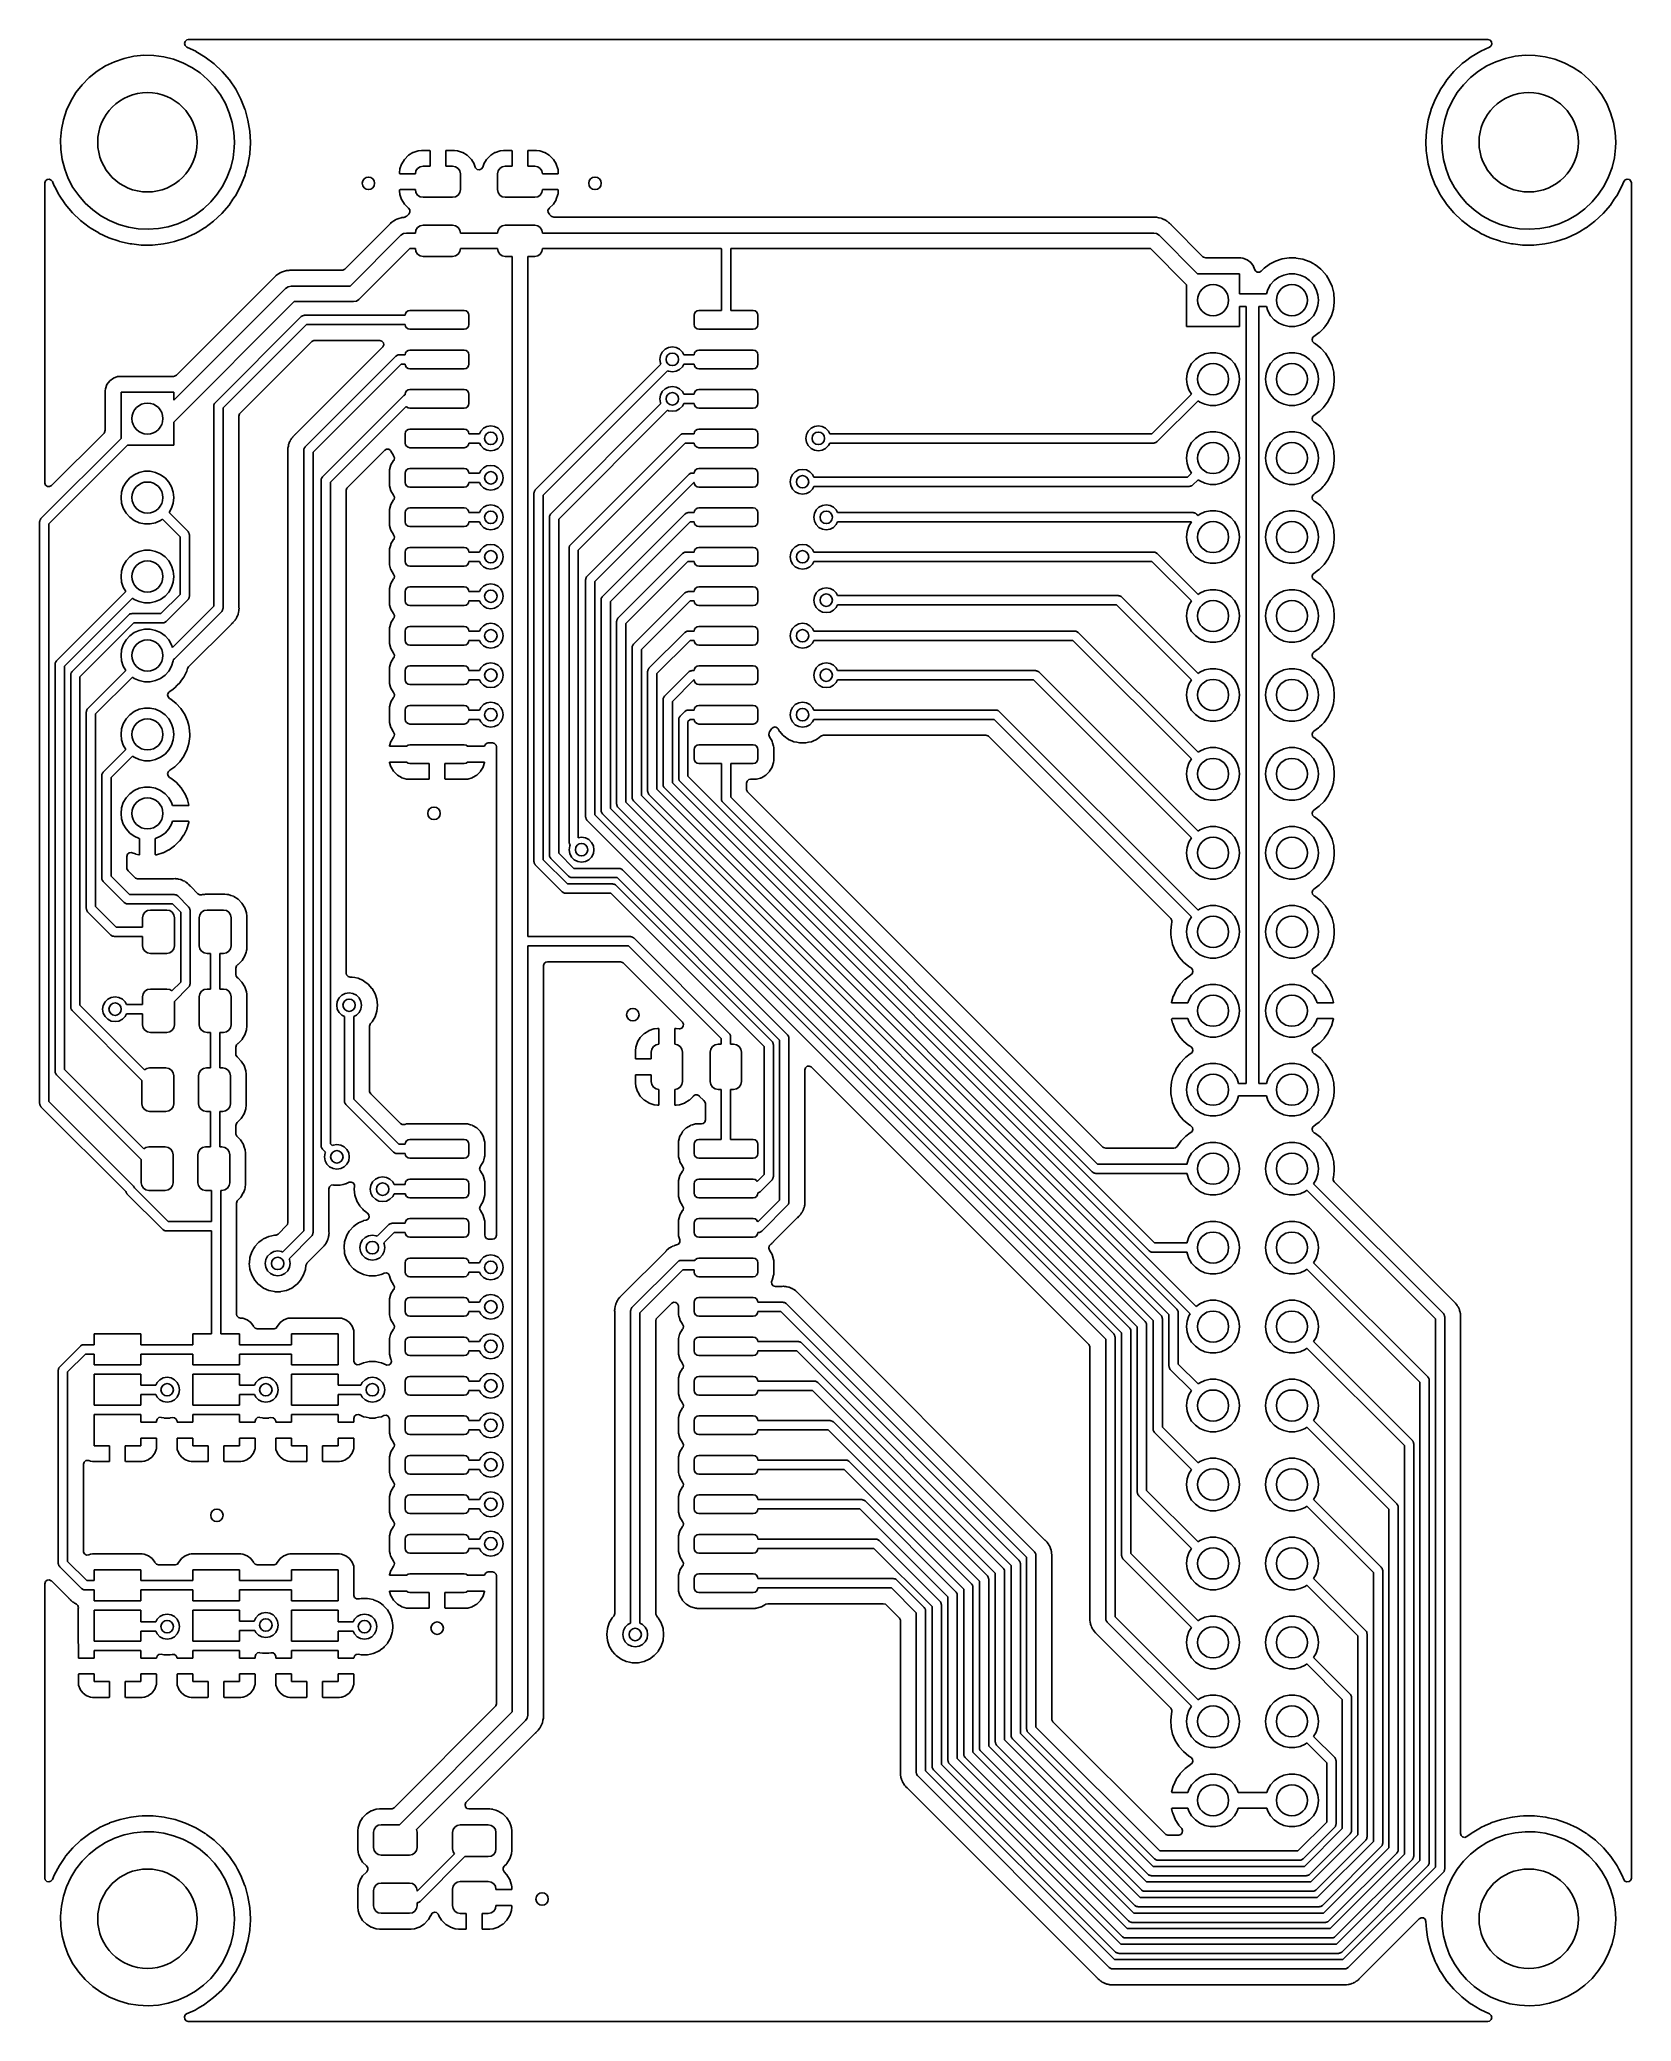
# Model space of a CAD drawing. Extents: x 122.3 to 173.5, y -134.1 to -70.4.
import ezdxf

# ---------------------------------------------------------------- set-up
doc = ezdxf.new("R2010")
doc.units = 0
doc.layers.add('BLACK', color=7, linetype='CONTINUOUS')

msp = doc.modelspace()

# ---------------------------------------------------------------- linework, layer by layer
at = {"layer": 'BLACK', "linetype": 'CONTINUOUS'}
for p, q in [((126.92, -70.4837), (126.941, -70.4157)), ((126.94, -70.552), (126.92, -70.4837)), ((126.993, -70.5988), (126.94, -70.552)), ((126.941, -70.4157), (126.995, -70.3696)), ((127.116, -70.656), (126.993, -70.5988)), ((126.995, -70.3696), (127.046, -70.3585)), ((127.046, -70.3585), (147.931, -70.3585)), ((127.286, -70.7345), (127.116, -70.656)), ((127.288, -70.7362), (127.286, -70.7345)), ((127.589, -70.9178), (127.288, -70.7362)), ((127.288, -70.7362), (127.288, -70.7362)), ((147.931, -70.3585), (168.865, -70.3585)), ((168.635, -70.7291), (168.327, -70.9131)), ((168.918, -70.599), (168.635, -70.7291)), ((168.865, -70.3585), (168.933, -70.3785)), ((168.96, -70.567), (168.918, -70.599)), ((168.933, -70.3785), (168.98, -70.4322)), ((168.99, -70.5024), (168.96, -70.567)), ((168.98, -70.4322), (168.99, -70.5024)), ((123.856, -71.5792), (124.108, -71.3776)), ((124.108, -71.3776), (124.381, -71.2063)), ((124.381, -71.2063), (124.672, -71.0676)), ((124.672, -71.0676), (124.977, -70.9631)), ((124.977, -70.9631), (125.292, -70.8945)), ((125.292, -70.8945), (125.613, -70.8625)), ((125.613, -70.8625), (125.935, -70.8675)), ((125.935, -70.8675), (126.255, -70.9096)), ((126.255, -70.9096), (126.567, -70.9881)), ((126.567, -70.9881), (126.869, -71.1021)), ((126.869, -71.1021), (127.155, -71.2499)), ((127.155, -71.2499), (127.423, -71.4297)), ((127.592, -70.9196), (127.589, -70.9178)), ((127.589, -70.9178), (127.589, -70.9178)), ((127.877, -71.1368), (127.592, -70.9196)), ((128.137, -71.3834), (127.877, -71.1368)), ((128.369, -71.6567), (128.137, -71.3834)), ((167.771, -71.386), (167.548, -71.6475)), ((167.778, -71.3776), (167.771, -71.386)), ((167.781, -71.375), (167.778, -71.3776)), ((167.778, -71.3776), (167.778, -71.3776)), ((168.041, -71.1293), (167.781, -71.375)), ((168.14, -71.0547), (168.041, -71.1293)), ((168.324, -70.9152), (168.14, -71.0547)), ((168.306, -71.5792), (168.558, -71.3776)), ((168.327, -70.9131), (168.324, -70.9152)), ((168.324, -70.9152), (168.324, -70.9152)), ((168.558, -71.3776), (168.831, -71.2063)), ((168.831, -71.2063), (169.122, -71.0676)), ((169.122, -71.0676), (169.427, -70.9631)), ((169.427, -70.9631), (169.742, -70.8945)), ((169.742, -70.8945), (170.063, -70.8625)), ((170.063, -70.8625), (170.385, -70.8675)), ((170.385, -70.8675), (170.705, -70.9096)), ((170.705, -70.9096), (171.017, -70.9881)), ((171.017, -70.9881), (171.319, -71.1021)), ((171.319, -71.1021), (171.605, -71.2499)), ((171.605, -71.2499), (171.873, -71.4297)), ((123.431, -72.062), (123.63, -71.8083)), ((123.63, -71.8083), (123.856, -71.5792)), ((127.423, -71.4297), (127.668, -71.6391)), ((127.668, -71.6391), (127.887, -71.8752)), ((127.887, -71.8752), (128.078, -72.135)), ((128.57, -71.9535), (128.369, -71.6567)), ((128.572, -71.9565), (128.57, -71.9535)), ((128.647, -72.0983), (128.572, -71.9565)), ((128.572, -71.9565), (128.572, -71.9565)), ((167.346, -71.9436), (167.177, -72.2597)), ((167.453, -71.7871), (167.346, -71.9436)), ((167.546, -71.6504), (167.453, -71.7871)), ((167.548, -71.6475), (167.546, -71.6504)), ((167.546, -71.6504), (167.546, -71.6504)), ((167.881, -72.062), (168.08, -71.8083)), ((168.08, -71.8083), (168.306, -71.5792)), ((171.873, -71.4297), (172.118, -71.6391)), ((172.118, -71.6391), (172.337, -71.8752)), ((172.337, -71.8752), (172.528, -72.135)), ((123.025, -72.9353), (123.127, -72.6293)), ((123.127, -72.6293), (123.262, -72.3369)), ((123.262, -72.3369), (123.431, -72.062)), ((128.078, -72.135), (128.238, -72.415)), ((128.238, -72.415), (128.364, -72.7115)), ((128.738, -72.2702), (128.647, -72.0983)), ((128.739, -72.2734), (128.738, -72.2702)), ((128.867, -72.5955), (128.739, -72.2734)), ((128.87, -72.6032), (128.867, -72.5955)), ((128.966, -72.9485), (128.87, -72.6032)), ((167.04, -72.6032), (166.946, -72.9372)), ((167.042, -72.5955), (167.04, -72.6032)), ((167.043, -72.5922), (167.042, -72.5955)), ((167.042, -72.5955), (167.042, -72.5955)), ((167.177, -72.2597), (167.043, -72.5922)), ((167.475, -72.9353), (167.577, -72.6293)), ((167.577, -72.6293), (167.712, -72.3369)), ((167.712, -72.3369), (167.881, -72.062)), ((172.528, -72.135), (172.688, -72.415)), ((172.688, -72.415), (172.814, -72.7115)), ((122.931, -73.5721), (122.96, -73.251)), ((122.96, -73.251), (123.025, -72.9353)), ((128.364, -72.7115), (128.456, -73.0206)), ((128.456, -73.0206), (128.511, -73.3382)), ((129.024, -73.3022), (128.966, -72.9485)), ((129.043, -73.66), (129.024, -73.3022)), ((166.887, -73.2907), (166.867, -73.6484)), ((166.946, -72.9372), (166.887, -73.2907)), ((167.381, -73.5721), (167.41, -73.251)), ((167.41, -73.251), (167.475, -72.9353)), ((172.814, -72.7115), (172.906, -73.0206)), ((172.906, -73.0206), (172.961, -73.3382)), ((122.94, -73.8943), (122.931, -73.5721)), ((122.985, -74.2134), (122.94, -73.8943)), ((128.524, -73.8358), (128.486, -74.1558)), ((128.511, -73.3382), (128.53, -73.66)), ((128.53, -73.66), (128.524, -73.8358)), ((129.024, -74.0063), (129.043, -73.6849)), ((129.043, -73.6831), (129.043, -73.66)), ((129.043, -73.6849), (129.043, -73.6831)), ((134.44, -73.9351), (134.285, -73.9866)), ((134.453, -73.9323), (134.44, -73.9351)), ((134.549, -73.9223), (134.453, -73.9323)), ((134.555, -73.922), (134.549, -73.9223)), ((134.81, -73.922), (134.555, -73.922)), ((134.817, -73.9237), (134.81, -73.922)), ((134.819, -73.9249), (134.817, -73.9237)), ((134.823, -73.9401), (134.819, -73.9249)), ((134.823, -74.43), (134.823, -73.9401)), ((135.333, -73.9279), (135.331, -73.9355)), ((135.331, -73.9355), (135.331, -74.43)), ((135.334, -73.9265), (135.333, -73.9279)), ((135.349, -73.922), (135.334, -73.9265)), ((135.599, -73.922), (135.349, -73.922)), ((135.606, -73.9223), (135.599, -73.922)), ((135.7, -73.932), (135.606, -73.9223)), ((135.713, -73.9349), (135.7, -73.932)), ((135.868, -73.986), (135.713, -73.9349)), ((137.081, -73.9351), (136.927, -73.9866)), ((137.095, -73.9323), (137.081, -73.9351)), ((137.19, -73.9223), (137.095, -73.9323)), ((137.197, -73.922), (137.19, -73.9223)), ((137.451, -73.922), (137.197, -73.922)), ((137.459, -73.9237), (137.451, -73.922)), ((137.46, -73.9249), (137.459, -73.9237)), ((137.465, -73.9401), (137.46, -73.9249)), ((137.465, -74.43), (137.465, -73.9401)), ((137.974, -73.9279), (137.973, -73.9355)), ((137.973, -73.9355), (137.973, -74.43)), ((137.976, -73.9265), (137.974, -73.9279)), ((137.991, -73.922), (137.976, -73.9265)), ((138.241, -73.922), (137.991, -73.922)), ((138.247, -73.9223), (138.241, -73.922)), ((138.342, -73.932), (138.247, -73.9223)), ((138.355, -73.9349), (138.342, -73.932)), ((138.509, -73.986), (138.355, -73.9349)), ((166.867, -73.6484), (166.867, -73.6518)), ((166.867, -73.6518), (166.867, -73.6518)), ((166.867, -73.6518), (166.881, -73.9223)), ((166.881, -73.9223), (166.885, -74.0063)), ((167.39, -73.8943), (167.381, -73.5721)), ((167.435, -74.2134), (167.39, -73.8943)), ((172.974, -73.8358), (172.936, -74.1558)), ((172.961, -73.3382), (172.98, -73.66)), ((172.98, -73.66), (172.974, -73.8358)), ((123.067, -74.5252), (122.985, -74.2134)), ((123.184, -74.8256), (123.067, -74.5252)), ((128.41, -74.4693), (128.3, -74.772)), ((128.486, -74.1558), (128.41, -74.4693)), ((128.886, -74.6579), (128.942, -74.4618)), ((128.942, -74.4618), (128.961, -74.3941)), ((128.961, -74.3941), (128.992, -74.2122)), ((128.992, -74.2122), (129.021, -74.0442)), ((129.021, -74.0408), (129.024, -74.0063)), ((129.021, -74.0442), (129.021, -74.0408)), ((129.021, -74.0442), (129.021, -74.0442)), ((133.854, -74.5321), (133.845, -74.6264)), ((133.857, -74.5187), (133.854, -74.5321)), ((133.908, -74.3644), (133.857, -74.5187)), ((133.914, -74.3512), (133.908, -74.3644)), ((133.999, -74.2132), (133.914, -74.3512)), ((134.008, -74.2018), (133.999, -74.2132)), ((134.123, -74.0871), (134.008, -74.2018)), ((134.134, -74.0781), (134.123, -74.0871)), ((134.272, -73.9928), (134.134, -74.0781)), ((134.285, -73.9866), (134.272, -73.9928)), ((134.353, -74.676), (134.371, -74.5843)), ((134.371, -74.5843), (134.425, -74.5032)), ((134.425, -74.5032), (134.507, -74.449)), ((134.507, -74.449), (134.602, -74.43)), ((134.602, -74.43), (134.823, -74.43)), ((135.331, -74.43), (135.552, -74.43)), ((135.552, -74.43), (135.648, -74.449)), ((135.648, -74.449), (135.729, -74.5032)), ((135.729, -74.5032), (135.783, -74.5843)), ((135.783, -74.5843), (135.802, -74.68)), ((135.881, -73.9922), (135.868, -73.986)), ((136.019, -74.0772), (135.881, -73.9922)), ((136.03, -74.0863), (136.019, -74.0772)), ((136.145, -74.2008), (136.03, -74.0863)), ((136.154, -74.2122), (136.145, -74.2008)), ((136.239, -74.35), (136.154, -74.2122)), ((136.246, -74.3632), (136.239, -74.35)), ((136.278, -74.4618), (136.246, -74.3632)), ((136.29, -74.4863), (136.278, -74.4618)), ((136.342, -74.5346), (136.29, -74.4863)), ((136.412, -74.5472), (136.342, -74.5346)), ((136.477, -74.5199), (136.412, -74.5472)), ((136.518, -74.4616), (136.477, -74.5199)), ((136.55, -74.3644), (136.518, -74.4616)), ((136.556, -74.3512), (136.55, -74.3644)), ((136.641, -74.2132), (136.556, -74.3512)), ((136.65, -74.2018), (136.641, -74.2132)), ((136.765, -74.0871), (136.65, -74.2018)), ((136.776, -74.0781), (136.765, -74.0871)), ((136.914, -73.9928), (136.776, -74.0781)), ((136.927, -73.9866), (136.914, -73.9928)), ((136.994, -74.68), (137.013, -74.5843)), ((137.013, -74.5843), (137.067, -74.5032)), ((137.067, -74.5032), (137.148, -74.449)), ((137.148, -74.449), (137.244, -74.43)), ((137.244, -74.43), (137.465, -74.43)), ((137.973, -74.43), (138.194, -74.43)), ((138.194, -74.43), (138.289, -74.449)), ((138.289, -74.449), (138.371, -74.5032)), ((138.371, -74.5032), (138.425, -74.5843)), ((138.425, -74.5843), (138.443, -74.676)), ((138.523, -73.9922), (138.509, -73.986)), ((138.661, -74.0772), (138.523, -73.9922)), ((138.672, -74.0863), (138.661, -74.0772)), ((138.787, -74.2008), (138.672, -74.0863)), ((138.796, -74.2122), (138.787, -74.2008)), ((138.881, -74.35), (138.796, -74.2122)), ((138.887, -74.3632), (138.881, -74.35)), ((138.939, -74.5174), (138.887, -74.3632)), ((138.942, -74.5308), (138.939, -74.5174)), ((138.951, -74.6264), (138.942, -74.5308)), ((166.885, -74.0063), (166.885, -74.0097)), ((166.885, -74.0097), (166.885, -74.0097)), ((166.885, -74.0097), (166.896, -74.0781)), ((166.896, -74.0781), (166.941, -74.3602)), ((166.941, -74.3602), (167.036, -74.7059)), ((167.517, -74.5252), (167.435, -74.2134)), ((167.634, -74.8256), (167.517, -74.5252)), ((172.86, -74.4693), (172.75, -74.772)), ((172.936, -74.1558), (172.86, -74.4693)), ((122.428, -74.9696), (122.449, -74.9015)), ((122.428, -84.6161), (122.428, -74.9696)), ((122.449, -74.9015), (122.502, -74.855)), ((122.502, -74.855), (122.572, -74.8449)), ((122.572, -74.8449), (122.637, -74.8744)), ((122.637, -74.8744), (122.672, -74.9234)), ((122.672, -74.9234), (122.717, -75.0393)), ((122.717, -75.0393), (122.748, -75.0979)), ((122.748, -75.0979), (122.876, -75.3413)), ((123.335, -75.1105), (123.184, -74.8256)), ((123.518, -75.3761), (123.335, -75.1105)), ((128.155, -75.06), (127.978, -75.3294)), ((128.3, -74.772), (128.155, -75.06)), ((128.56, -75.3833), (128.726, -75.0738)), ((128.726, -75.0738), (128.728, -75.0708)), ((128.728, -75.0708), (128.863, -74.7387)), ((128.863, -74.7387), (128.873, -74.7026)), ((128.873, -74.7026), (128.886, -74.6579)), ((133.845, -74.6264), (133.844, -74.6329)), ((133.844, -74.6329), (133.844, -74.6579)), ((133.844, -74.6579), (133.849, -74.6731)), ((133.846, -75.1899), (133.844, -75.1975)), ((133.844, -75.1975), (133.844, -75.2271)), ((133.844, -75.2271), (133.845, -75.2336)), ((133.847, -75.1885), (133.846, -75.1899)), ((133.862, -75.184), (133.847, -75.1885)), ((133.849, -74.6731), (133.85, -74.6743)), ((133.85, -74.6743), (133.858, -74.676)), ((133.858, -74.676), (134.353, -74.676)), ((134.353, -75.184), (133.862, -75.184)), ((134.371, -75.2757), (134.353, -75.184)), ((135.802, -75.18), (135.783, -75.2757)), ((135.802, -74.68), (135.802, -75.18)), ((136.994, -75.18), (136.994, -74.68)), ((137.013, -75.2757), (136.994, -75.18)), ((138.443, -75.184), (138.425, -75.2757)), ((138.443, -74.676), (138.934, -74.676)), ((138.938, -75.184), (138.443, -75.184)), ((138.934, -74.676), (138.949, -74.6715)), ((138.946, -75.1857), (138.938, -75.184)), ((138.947, -75.1869), (138.946, -75.1857)), ((138.952, -75.2021), (138.947, -75.1869)), ((138.949, -74.6715), (138.95, -74.6701)), ((138.95, -74.6701), (138.952, -74.6625)), ((138.952, -74.6329), (138.951, -74.6264)), ((138.951, -75.2336), (138.952, -75.2271)), ((138.952, -74.6625), (138.952, -74.6329)), ((138.952, -75.2271), (138.952, -75.2021)), ((167.036, -74.7059), (167.167, -75.0393)), ((167.167, -75.0393), (167.198, -75.0979)), ((167.198, -75.0979), (167.326, -75.3413)), ((167.785, -75.1105), (167.634, -74.8256)), ((167.968, -75.3761), (167.785, -75.1105)), ((172.605, -75.06), (172.428, -75.3294)), ((172.75, -74.772), (172.605, -75.06)), ((173.01, -75.3833), (173.176, -75.0738)), ((173.176, -75.0738), (173.178, -75.0708)), ((173.178, -75.0708), (173.239, -74.9212)), ((173.239, -74.9212), (173.283, -74.8656)), ((173.283, -74.8656), (173.35, -74.8427)), ((173.35, -74.8427), (173.419, -74.8598)), ((173.419, -74.8598), (173.468, -74.9114)), ((173.468, -74.9114), (173.482, -74.9686)), ((173.482, -74.9686), (173.481, -84.064)), ((122.876, -75.3413), (122.884, -75.3566)), ((122.884, -75.3566), (122.886, -75.3594)), ((122.886, -75.3594), (122.886, -75.3594)), ((122.886, -75.3594), (123.07, -75.6328)), ((123.07, -75.6328), (123.084, -75.654)), ((123.084, -75.654), (123.315, -75.9282)), ((123.729, -75.6191), (123.518, -75.3761)), ((123.968, -75.836), (123.729, -75.6191)), ((124.23, -76.0241), (123.968, -75.836)), ((127.537, -75.7986), (127.279, -75.9922)), ((127.771, -75.5767), (127.537, -75.7986)), ((127.978, -75.3294), (127.771, -75.5767)), ((128.121, -75.9533), (128.355, -75.6816)), ((128.355, -75.6816), (128.483, -75.4956)), ((128.483, -75.4956), (128.556, -75.3891)), ((128.556, -75.3891), (128.558, -75.3863)), ((128.556, -75.3891), (128.556, -75.3891)), ((128.558, -75.3863), (128.56, -75.3833)), ((128.56, -75.3833), (128.56, -75.3833)), ((133.845, -75.2336), (133.854, -75.3292)), ((133.854, -75.3292), (133.857, -75.3426)), ((133.857, -75.3426), (133.909, -75.4968)), ((133.909, -75.4968), (133.915, -75.51)), ((133.915, -75.51), (134, -75.6478)), ((134, -75.6478), (134.009, -75.6592)), ((134.009, -75.6592), (134.124, -75.7737)), ((134.124, -75.7737), (134.133, -75.7808)), ((134.133, -75.7808), (134.174, -75.8387)), ((134.174, -75.8387), (134.177, -75.9096)), ((134.425, -75.3568), (134.371, -75.2757)), ((134.507, -75.411), (134.425, -75.3568)), ((134.602, -75.43), (134.507, -75.411)), ((135.552, -75.43), (134.602, -75.43)), ((135.648, -75.411), (135.552, -75.43)), ((135.729, -75.3568), (135.648, -75.411)), ((135.783, -75.2757), (135.729, -75.3568)), ((137.067, -75.3568), (137.013, -75.2757)), ((137.148, -75.411), (137.067, -75.3568)), ((137.244, -75.43), (137.148, -75.411)), ((138.194, -75.43), (137.244, -75.43)), ((138.289, -75.411), (138.194, -75.43)), ((138.371, -75.3568), (138.289, -75.411)), ((138.425, -75.2757), (138.371, -75.3568)), ((138.619, -75.8497), (138.654, -75.7883)), ((138.622, -75.9206), (138.619, -75.8497)), ((138.654, -75.7883), (138.663, -75.7809)), ((138.663, -75.7809), (138.673, -75.7729)), ((138.673, -75.7729), (138.788, -75.6582)), ((138.788, -75.6582), (138.797, -75.6468)), ((138.797, -75.6468), (138.882, -75.5088)), ((138.882, -75.5088), (138.888, -75.4956)), ((138.888, -75.4956), (138.939, -75.3413)), ((138.939, -75.3413), (138.942, -75.3279)), ((138.942, -75.3279), (138.951, -75.2336)), ((167.326, -75.3413), (167.334, -75.3566)), ((167.334, -75.3566), (167.336, -75.3594)), ((167.336, -75.3594), (167.336, -75.3594)), ((167.336, -75.3594), (167.52, -75.6328)), ((167.52, -75.6328), (167.534, -75.654)), ((167.534, -75.654), (167.765, -75.9282)), ((168.179, -75.6191), (167.968, -75.3761)), ((168.418, -75.836), (168.179, -75.6191)), ((168.68, -76.0241), (168.418, -75.836)), ((171.987, -75.7986), (171.729, -75.9922)), ((172.221, -75.5767), (171.987, -75.7986)), ((172.428, -75.3294), (172.221, -75.5767)), ((172.571, -75.9533), (172.805, -75.6816)), ((172.805, -75.6816), (172.933, -75.4956)), ((172.933, -75.4956), (173.006, -75.3891)), ((173.006, -75.3891), (173.008, -75.3863)), ((173.006, -75.3891), (173.006, -75.3891)), ((173.008, -75.3863), (173.01, -75.3833)), ((173.01, -75.3833), (173.01, -75.3833)), ((123.315, -75.9282), (123.574, -76.1757)), ((123.574, -76.1757), (123.858, -76.3939)), ((123.858, -76.3939), (123.89, -76.4134)), ((123.89, -76.4134), (124.161, -76.5783)), ((124.511, -76.1809), (124.23, -76.0241)), ((124.809, -76.3043), (124.511, -76.1809)), ((125.119, -76.3926), (124.809, -76.3043)), ((125.437, -76.4447), (125.119, -76.3926)), ((125.759, -76.4598), (125.437, -76.4447)), ((126.081, -76.4379), (125.759, -76.4598)), ((126.398, -76.3792), (126.081, -76.4379)), ((126.706, -76.2844), (126.398, -76.3792)), ((127.001, -76.1548), (126.706, -76.2844)), ((127.279, -75.9922), (127.001, -76.1548)), ((127.359, -76.5405), (127.57, -76.4151)), ((127.57, -76.4151), (127.573, -76.4134)), ((127.57, -76.4151), (127.57, -76.4151)), ((127.573, -76.4134), (127.86, -76.1982)), ((127.86, -76.1982), (128.121, -75.9533)), ((133.521, -76.3028), (132.082, -77.7414)), ((133.523, -76.3004), (133.521, -76.3028)), ((133.547, -76.275), (133.523, -76.3004)), ((133.576, -76.2441), (133.547, -76.275)), ((133.582, -76.2401), (133.576, -76.2441)), ((133.586, -76.2374), (133.582, -76.2401)), ((133.589, -76.2348), (133.586, -76.2374)), ((133.597, -76.2274), (133.589, -76.2348)), ((133.589, -76.2348), (133.589, -76.2348)), ((133.66, -76.1895), (133.597, -76.2274)), ((133.663, -76.1872), (133.66, -76.1895)), ((133.718, -76.1512), (133.663, -76.1872)), ((133.724, -76.1472), (133.718, -76.1512)), ((133.718, -76.1512), (133.718, -76.1512)), ((133.731, -76.1447), (133.724, -76.1472)), ((133.737, -76.142), (133.731, -76.1447)), ((133.742, -76.1394), (133.737, -76.142)), ((133.748, -76.1356), (133.742, -76.1394)), ((133.755, -76.1334), (133.748, -76.1356)), ((133.818, -76.1132), (133.755, -76.1334)), ((133.755, -76.1334), (133.755, -76.1334)), ((133.822, -76.1117), (133.818, -76.1132)), ((133.891, -76.0868), (133.822, -76.1117)), ((133.898, -76.086), (133.891, -76.0868)), ((133.904, -76.0846), (133.898, -76.086)), ((133.91, -76.0834), (133.904, -76.0846)), ((133.917, -76.0811), (133.91, -76.0834)), ((133.989, -76.0752), (133.917, -76.0811)), ((133.994, -76.0748), (133.989, -76.0752)), ((133.997, -76.0745), (133.994, -76.0748)), ((134.009, -76.0724), (133.997, -76.0745)), ((134.071, -76.0383), (134.009, -76.0724)), ((134.075, -76.0347), (134.071, -76.0383)), ((134.128, -75.9815), (134.075, -76.0347)), ((134.134, -75.9778), (134.128, -75.9815)), ((134.142, -75.971), (134.134, -75.9778)), ((134.177, -75.9096), (134.142, -75.971)), ((134.352, -76.58), (134.371, -76.4843)), ((134.371, -76.4843), (134.425, -76.4032)), ((134.425, -76.4032), (134.507, -76.349)), ((134.507, -76.349), (134.602, -76.33)), ((134.602, -76.33), (135.552, -76.33)), ((135.552, -76.33), (135.648, -76.349)), ((135.648, -76.349), (135.729, -76.4032)), ((135.729, -76.4032), (135.783, -76.4843)), ((135.783, -76.4843), (135.802, -76.58)), ((136.994, -76.58), (137.013, -76.4843)), ((137.013, -76.4843), (137.067, -76.4032)), ((137.067, -76.4032), (137.148, -76.349)), ((137.148, -76.349), (137.244, -76.33)), ((137.244, -76.33), (138.194, -76.33)), ((138.194, -76.33), (138.289, -76.349)), ((138.289, -76.349), (138.371, -76.4032)), ((138.371, -76.4032), (138.425, -76.4843)), ((138.425, -76.4843), (138.444, -76.58)), ((138.663, -75.9779), (138.622, -75.9206)), ((138.667, -75.9807), (138.663, -75.9779)), ((138.672, -75.9859), (138.667, -75.9807)), ((138.721, -76.0347), (138.672, -75.9859)), ((138.742, -76.0515), (138.721, -76.0347)), ((138.81, -76.0715), (138.742, -76.0515)), ((158.097, -76.0715), (138.81, -76.0715)), ((158.1, -76.0715), (158.097, -76.0715)), ((158.112, -76.0712), (158.1, -76.0715)), ((158.178, -76.0694), (158.112, -76.0712)), ((158.185, -76.0709), (158.178, -76.0694)), ((158.189, -76.0712), (158.185, -76.0709)), ((158.193, -76.0715), (158.189, -76.0712)), ((158.199, -76.0718), (158.193, -76.0715)), ((158.193, -76.0715), (158.193, -76.0715)), ((158.204, -76.0722), (158.199, -76.0718)), ((158.199, -76.0718), (158.199, -76.0718)), ((158.275, -76.0895), (158.204, -76.0722)), ((158.28, -76.0905), (158.275, -76.0895)), ((158.351, -76.1054), (158.28, -76.0905)), ((158.358, -76.1085), (158.351, -76.1054)), ((158.363, -76.1104), (158.358, -76.1085)), ((158.369, -76.1125), (158.363, -76.1104)), ((158.376, -76.1142), (158.369, -76.1125)), ((158.441, -76.1474), (158.376, -76.1142)), ((158.445, -76.1493), (158.441, -76.1474)), ((158.511, -76.1803), (158.445, -76.1493)), ((158.517, -76.1848), (158.511, -76.1803)), ((158.522, -76.188), (158.517, -76.1848)), ((158.527, -76.1913), (158.522, -76.188)), ((158.534, -76.1947), (158.527, -76.1913)), ((158.539, -76.1994), (158.534, -76.1947)), ((158.589, -76.2419), (158.539, -76.1994)), ((158.539, -76.1994), (158.539, -76.1994)), ((158.593, -76.2447), (158.589, -76.2419)), ((158.599, -76.2495), (158.593, -76.2447)), ((158.615, -76.2623), (158.599, -76.2495)), ((158.621, -76.268), (158.615, -76.2623)), ((158.628, -76.275), (158.621, -76.268)), ((158.663, -76.3044), (158.628, -76.275)), ((158.669, -76.3092), (158.663, -76.3044)), ((158.663, -76.3044), (158.663, -76.3044)), ((158.673, -76.3151), (158.669, -76.3092)), ((158.681, -76.3267), (158.673, -76.3151)), ((158.673, -76.3151), (158.673, -76.3151)), ((158.694, -76.3411), (158.681, -76.3267)), ((159.697, -77.3446), (158.694, -76.3411)), ((167.765, -75.9282), (168.024, -76.1757)), ((168.024, -76.1757), (168.308, -76.3939)), ((168.308, -76.3939), (168.34, -76.4134)), ((168.34, -76.4134), (168.611, -76.5783)), ((168.961, -76.1809), (168.68, -76.0241)), ((169.259, -76.3043), (168.961, -76.1809)), ((169.569, -76.3926), (169.259, -76.3043)), ((169.887, -76.4447), (169.569, -76.3926)), ((170.209, -76.4598), (169.887, -76.4447)), ((170.531, -76.4379), (170.209, -76.4598)), ((170.848, -76.3792), (170.531, -76.4379)), ((171.156, -76.2844), (170.848, -76.3792)), ((171.451, -76.1548), (171.156, -76.2844)), ((171.729, -75.9922), (171.451, -76.1548)), ((171.809, -76.5405), (172.02, -76.4151)), ((172.02, -76.4151), (172.023, -76.4134)), ((172.02, -76.4151), (172.02, -76.4151)), ((172.023, -76.4134), (172.31, -76.1982)), ((172.31, -76.1982), (172.571, -75.9533)), ((124.161, -76.5783), (124.161, -76.5783)), ((124.161, -76.5783), (124.164, -76.5801)), ((124.164, -76.5801), (124.167, -76.5815)), ((124.167, -76.5815), (124.167, -76.5815)), ((124.167, -76.5815), (124.486, -76.7306)), ((124.486, -76.7306), (124.486, -76.7307)), ((124.486, -76.7307), (124.489, -76.7321)), ((124.489, -76.7321), (124.492, -76.7332)), ((124.492, -76.7332), (124.492, -76.7332)), ((124.492, -76.7332), (124.825, -76.8471)), ((124.825, -76.8471), (124.825, -76.8471)), ((124.825, -76.8471), (124.828, -76.8482)), ((124.828, -76.8482), (125.177, -76.927)), ((125.177, -76.927), (125.23, -76.9329)), ((125.23, -76.9329), (125.53, -76.9671)), ((125.53, -76.9671), (125.53, -76.9671)), ((125.53, -76.9671), (125.533, -76.9675)), ((125.533, -76.9675), (125.537, -76.9675)), ((125.537, -76.9675), (125.537, -76.9675)), ((125.537, -76.9675), (125.731, -76.9686)), ((125.731, -76.9686), (125.892, -76.9694)), ((125.892, -76.9694), (125.895, -76.9691)), ((125.895, -76.9691), (126.245, -76.9329)), ((125.895, -76.9691), (125.895, -76.9691)), ((126.245, -76.9329), (126.248, -76.9326)), ((126.245, -76.9329), (126.245, -76.9329)), ((126.248, -76.9326), (126.252, -76.9319)), ((126.252, -76.9319), (126.424, -76.8949)), ((126.252, -76.9319), (126.252, -76.9319)), ((126.424, -76.8949), (126.599, -76.8574)), ((126.599, -76.8574), (126.939, -76.7449)), ((126.939, -76.7449), (127.265, -76.5963)), ((127.265, -76.5963), (127.359, -76.5405)), ((132.256, -78.2868), (133.889, -76.6532)), ((134.17, -77.08), (132.536, -78.7136)), ((133.889, -76.6532), (133.971, -76.599)), ((133.889, -76.6532), (133.889, -76.6532)), ((133.971, -76.599), (133.984, -76.5963)), ((133.984, -76.5963), (134.066, -76.58)), ((134.066, -76.58), (134.066, -76.58)), ((134.066, -76.58), (134.352, -76.58)), ((134.352, -77.08), (134.17, -77.08)), ((134.371, -77.1757), (134.352, -77.08)), ((135.802, -77.08), (135.783, -77.1757)), ((135.802, -76.58), (136.994, -76.58)), ((136.994, -77.08), (135.802, -77.08)), ((137.013, -77.1757), (136.994, -77.08)), ((138.444, -77.08), (138.425, -77.1757)), ((138.444, -76.58), (158.11, -76.58)), ((144.188, -77.08), (138.444, -77.08)), ((144.2, -77.0921), (144.188, -77.08)), ((144.2, -79.075), (144.2, -77.0921)), ((158.006, -77.08), (144.5, -77.08)), ((144.5, -77.08), (144.5, -79.075)), ((159.17, -78.2436), (158.006, -77.08)), ((158.11, -76.58), (158.206, -76.599)), ((158.206, -76.599), (158.287, -76.6532)), ((158.287, -76.6532), (159.524, -77.89)), ((168.611, -76.5783), (168.611, -76.5783)), ((168.611, -76.5783), (168.614, -76.5801)), ((168.614, -76.5801), (168.617, -76.5815)), ((168.617, -76.5815), (168.617, -76.5815)), ((168.617, -76.5815), (168.936, -76.7306)), ((168.936, -76.7306), (168.936, -76.7307)), ((168.936, -76.7307), (168.939, -76.7321)), ((168.939, -76.7321), (168.942, -76.7332)), ((168.942, -76.7332), (168.942, -76.7332)), ((168.942, -76.7332), (169.275, -76.8471)), ((169.275, -76.8471), (169.275, -76.8471)), ((169.275, -76.8471), (169.278, -76.8482)), ((169.278, -76.8482), (169.627, -76.927)), ((169.627, -76.927), (169.68, -76.9329)), ((169.68, -76.9329), (169.98, -76.9671)), ((169.98, -76.9671), (169.98, -76.9671)), ((169.98, -76.9671), (169.983, -76.9675)), ((169.983, -76.9675), (169.987, -76.9675)), ((169.987, -76.9675), (169.987, -76.9675)), ((169.987, -76.9675), (170.181, -76.9686)), ((170.181, -76.9686), (170.342, -76.9694)), ((170.342, -76.9694), (170.345, -76.9691)), ((170.345, -76.9691), (170.695, -76.9329)), ((170.345, -76.9691), (170.345, -76.9691)), ((170.695, -76.9329), (170.698, -76.9326)), ((170.695, -76.9329), (170.695, -76.9329)), ((170.698, -76.9326), (170.702, -76.9319)), ((170.702, -76.9319), (170.874, -76.8949)), ((170.702, -76.9319), (170.702, -76.9319)), ((170.874, -76.8949), (171.049, -76.8574)), ((171.049, -76.8574), (171.389, -76.7449)), ((171.389, -76.7449), (171.715, -76.5963)), ((171.715, -76.5963), (171.809, -76.5405)), ((130.327, -77.7779), (130.317, -77.7783)), ((130.372, -77.7742), (130.327, -77.7779)), ((130.379, -77.7736), (130.372, -77.7742)), ((130.372, -77.7742), (130.372, -77.7742)), ((130.387, -77.7747), (130.379, -77.7736)), ((130.401, -77.7769), (130.387, -77.7747)), ((130.387, -77.7747), (130.387, -77.7747)), ((130.42, -77.7783), (130.401, -77.7769)), ((132.02, -77.7754), (131.993, -77.7783)), ((132.082, -77.7414), (132.02, -77.7754)), ((134.425, -77.2568), (134.371, -77.1757)), ((134.507, -77.311), (134.425, -77.2568)), ((134.602, -77.33), (134.507, -77.311)), ((135.552, -77.33), (134.602, -77.33)), ((135.648, -77.311), (135.552, -77.33)), ((135.729, -77.2568), (135.648, -77.311)), ((135.783, -77.1757), (135.729, -77.2568)), ((137.067, -77.2568), (137.013, -77.1757)), ((137.148, -77.311), (137.067, -77.2568)), ((137.244, -77.33), (137.148, -77.311)), ((137.469, -77.33), (137.244, -77.33)), ((137.469, -124.156), (137.469, -77.33)), ((138.194, -77.33), (137.969, -77.33)), ((137.969, -77.33), (137.969, -99.2148)), ((138.289, -77.311), (138.194, -77.33)), ((138.371, -77.2568), (138.289, -77.311)), ((138.425, -77.1757), (138.371, -77.2568)), ((159.718, -77.3615), (159.697, -77.3446)), ((159.786, -77.3815), (159.718, -77.3615)), ((160.918, -77.3815), (159.786, -77.3815)), ((160.98, -77.3883), (160.918, -77.3815)), ((161.117, -77.4394), (160.98, -77.3883)), ((161.233, -77.5267), (161.117, -77.4394)), ((161.321, -77.6433), (161.233, -77.5267)), ((161.324, -77.6517), (161.321, -77.6433)), ((161.365, -77.7622), (161.324, -77.6517)), ((161.384, -77.7958), (161.365, -77.7622)), ((161.655, -77.7206), (161.591, -77.7873)), ((161.663, -77.7145), (161.655, -77.7206)), ((161.829, -77.5896), (161.663, -77.7145)), ((161.834, -77.5865), (161.829, -77.5896)), ((161.829, -77.5896), (161.829, -77.5896)), ((162.032, -77.4834), (161.834, -77.5865)), ((162.244, -77.414), (162.032, -77.4834)), ((162.465, -77.3802), (162.244, -77.414)), ((162.47, -77.3802), (162.465, -77.3802)), ((162.614, -77.382), (162.47, -77.3802)), ((162.47, -77.3802), (162.47, -77.3802)), ((162.688, -77.3829), (162.614, -77.382)), ((162.693, -77.3838), (162.688, -77.3829)), ((162.903, -77.4212), (162.693, -77.3838)), ((162.693, -77.3838), (162.693, -77.3838)), ((162.908, -77.4221), (162.903, -77.4212)), ((162.903, -77.4212), (162.903, -77.4212)), ((162.913, -77.4238), (162.908, -77.4221)), ((163.114, -77.4949), (162.913, -77.4238)), ((162.913, -77.4238), (162.913, -77.4238)), ((163.119, -77.4966), (163.114, -77.4949)), ((163.114, -77.4949), (163.114, -77.4949)), ((163.262, -77.5758), (163.119, -77.4966)), ((163.285, -77.5885), (163.262, -77.5758)), ((163.314, -77.6046), (163.285, -77.5885)), ((163.318, -77.6078), (163.314, -77.6046)), ((163.486, -77.7398), (163.318, -77.6078)), ((163.318, -77.6078), (163.318, -77.6078)), ((163.486, -77.7399), (163.486, -77.7398)), ((163.49, -77.7431), (163.486, -77.7399)), ((163.64, -77.9083), (163.49, -77.7431)), ((126.58, -81.956), (130.176, -78.36)), ((129.807, -78.0096), (126.662, -81.1546)), ((129.81, -78.0072), (129.807, -78.0096)), ((129.858, -77.9563), (129.81, -78.0072)), ((129.863, -77.9509), (129.858, -77.9563)), ((129.869, -77.9469), (129.863, -77.9509)), ((129.872, -77.9442), (129.869, -77.9469)), ((129.875, -77.9416), (129.872, -77.9442)), ((129.884, -77.9342), (129.875, -77.9416)), ((129.875, -77.9416), (129.875, -77.9416)), ((129.946, -77.8963), (129.884, -77.9342)), ((129.95, -77.894), (129.946, -77.8963)), ((130.005, -77.858), (129.95, -77.894)), ((130.011, -77.854), (130.005, -77.858)), ((130.005, -77.858), (130.005, -77.858)), ((130.018, -77.8515), (130.011, -77.854)), ((130.023, -77.8488), (130.018, -77.8515)), ((130.029, -77.8462), (130.023, -77.8488)), ((130.035, -77.8424), (130.029, -77.8462)), ((130.042, -77.8402), (130.035, -77.8424)), ((130.104, -77.82), (130.042, -77.8402)), ((130.042, -77.8402), (130.042, -77.8402)), ((130.108, -77.8185), (130.104, -77.82)), ((130.177, -77.7936), (130.108, -77.8185)), ((130.176, -78.36), (130.257, -78.3058)), ((130.184, -77.7928), (130.177, -77.7936)), ((130.19, -77.7914), (130.184, -77.7928)), ((130.196, -77.7902), (130.19, -77.7914)), ((130.203, -77.7879), (130.196, -77.7902)), ((130.276, -77.782), (130.203, -77.7879)), ((130.257, -78.3058), (130.353, -78.2868)), ((130.28, -77.7816), (130.276, -77.782)), ((130.292, -77.7802), (130.28, -77.7816)), ((130.305, -77.7787), (130.292, -77.7802)), ((130.309, -77.7783), (130.305, -77.7787)), ((130.305, -77.7787), (130.305, -77.7787)), ((130.317, -77.7783), (130.309, -77.7783)), ((130.353, -78.2868), (130.353, -78.2868)), ((130.353, -78.2868), (132.256, -78.2868)), ((131.993, -77.7783), (130.42, -77.7783)), ((159.17, -79.59), (159.17, -78.2436)), ((159.524, -77.89), (160.87, -77.89)), ((160.87, -77.89), (160.87, -78.54)), ((161.442, -77.837), (161.384, -77.7958)), ((161.513, -77.8405), (161.442, -77.837)), ((161.574, -77.8051), (161.513, -77.8405)), ((161.591, -77.7873), (161.574, -77.8051)), ((161.736, -78.54), (161.783, -78.3943)), ((161.783, -78.3943), (161.872, -78.2404)), ((161.872, -78.2404), (161.991, -78.1083)), ((161.991, -78.1083), (162.135, -78.0039)), ((162.135, -78.0039), (162.297, -77.9316)), ((162.297, -77.9316), (162.471, -77.8947)), ((162.471, -77.8947), (162.649, -77.8947)), ((162.649, -77.8947), (162.823, -77.9316)), ((162.823, -77.9316), (162.985, -78.0039)), ((162.985, -78.0039), (163.129, -78.1083)), ((163.129, -78.1083), (163.248, -78.2404)), ((163.248, -78.2404), (163.337, -78.3943)), ((163.337, -78.3943), (163.391, -78.5633)), ((163.643, -77.9126), (163.64, -77.9083)), ((163.668, -77.9509), (163.643, -77.9126)), ((163.643, -77.9126), (163.643, -77.9126)), ((163.761, -78.0958), (163.668, -77.9509)), ((163.85, -78.3007), (163.761, -78.0958)), ((163.905, -78.5174), (163.85, -78.3007)), ((130.456, -78.7868), (126.58, -82.6632)), ((132.359, -78.7868), (130.456, -78.7868)), ((132.455, -78.7678), (132.359, -78.7868)), ((132.536, -78.7136), (132.455, -78.7678)), ((160.87, -78.54), (161.736, -78.54)), ((161.09, -78.94), (160.87, -78.94)), ((160.87, -78.94), (160.87, -79.59)), ((161.09, -103.94), (161.09, -78.94)), ((161.736, -78.94), (161.49, -78.94)), ((161.49, -78.94), (161.49, -103.94)), ((161.783, -79.0857), (161.736, -78.94)), ((163.391, -78.9167), (163.337, -79.0857)), ((163.391, -78.5633), (163.41, -78.74)), ((163.41, -78.74), (163.391, -78.9167)), ((163.827, -79.2418), (163.892, -79.0281)), ((163.892, -79.0281), (163.922, -78.8066)), ((163.923, -78.74), (163.905, -78.5174)), ((163.922, -78.8066), (163.923, -78.74)), ((127.91, -82.0375), (130.679, -79.2689)), ((130.847, -79.525), (128.166, -82.2057)), ((130.679, -79.2689), (130.696, -79.2591)), ((130.696, -79.2591), (130.71, -79.2451)), ((130.71, -79.2451), (130.729, -79.24)), ((130.729, -79.24), (130.746, -79.2301)), ((130.746, -79.2301), (130.766, -79.2301)), ((130.766, -79.2301), (130.785, -79.225)), ((130.785, -79.225), (134.025, -79.225)), ((134.025, -79.525), (130.847, -79.525)), ((134.025, -79.225), (134.036, -79.1676)), ((134.036, -79.5824), (134.025, -79.525)), ((134.036, -79.1676), (134.069, -79.1189)), ((134.069, -79.6311), (134.036, -79.5824)), ((134.069, -79.1189), (134.118, -79.0864)), ((134.118, -79.6636), (134.069, -79.6311)), ((134.118, -79.0864), (134.175, -79.075)), ((134.175, -79.675), (134.118, -79.6636)), ((134.175, -79.075), (135.925, -79.075)), ((135.925, -79.675), (134.175, -79.675)), ((135.925, -79.075), (135.982, -79.0864)), ((135.982, -79.6636), (135.925, -79.675)), ((135.982, -79.0864), (136.031, -79.1189)), ((136.031, -79.6311), (135.982, -79.6636)), ((136.031, -79.1189), (136.064, -79.1676)), ((136.064, -79.5824), (136.031, -79.6311)), ((136.064, -79.1676), (136.075, -79.225)), ((136.075, -79.525), (136.064, -79.5824)), ((136.075, -79.225), (136.075, -79.525)), ((143.325, -79.225), (143.336, -79.1676)), ((143.325, -79.525), (143.325, -79.225)), ((143.336, -79.5824), (143.325, -79.525)), ((143.336, -79.1676), (143.369, -79.1189)), ((143.369, -79.6311), (143.336, -79.5824)), ((143.369, -79.1189), (143.418, -79.0864)), ((143.418, -79.6636), (143.369, -79.6311)), ((143.418, -79.0864), (143.475, -79.075)), ((143.475, -79.675), (143.418, -79.6636)), ((143.475, -79.075), (144.2, -79.075)), ((145.225, -79.675), (143.475, -79.675)), ((144.5, -79.075), (145.225, -79.075)), ((145.225, -79.075), (145.282, -79.0864)), ((145.282, -79.6636), (145.225, -79.675)), ((145.282, -79.0864), (145.331, -79.1189)), ((145.331, -79.6311), (145.282, -79.6636)), ((145.331, -79.1189), (145.364, -79.1676)), ((145.364, -79.5824), (145.331, -79.6311)), ((145.364, -79.1676), (145.375, -79.225)), ((145.375, -79.525), (145.364, -79.5824)), ((145.375, -79.225), (145.375, -79.525)), ((160.87, -79.59), (159.17, -79.59)), ((161.872, -79.2396), (161.783, -79.0857)), ((161.991, -79.3717), (161.872, -79.2396)), ((162.135, -79.4761), (161.991, -79.3717)), ((162.297, -79.5484), (162.135, -79.4761)), ((162.471, -79.5853), (162.297, -79.5484)), ((162.649, -79.5853), (162.471, -79.5853)), ((162.823, -79.5484), (162.649, -79.5853)), ((162.985, -79.4761), (162.823, -79.5484)), ((163.129, -79.3717), (162.985, -79.4761)), ((163.248, -79.2396), (163.129, -79.3717)), ((163.337, -79.0857), (163.248, -79.2396)), ((163.445, -79.7762), (163.583, -79.6381)), ((163.583, -79.6381), (163.598, -79.6235)), ((163.598, -79.6235), (163.619, -79.594)), ((163.619, -79.594), (163.725, -79.4463)), ((163.725, -79.4463), (163.728, -79.4421)), ((163.728, -79.4421), (163.827, -79.2418)), ((128.711, -82.3795), (131.02, -80.0704)), ((133.298, -80.2486), (130.504, -83.0423)), ((131.02, -80.0704), (131.083, -80.0364)), ((131.083, -80.0364), (131.11, -80.0335)), ((131.11, -80.0335), (133.209, -80.0335)), ((133.209, -80.0335), (133.277, -80.0535)), ((133.277, -80.0535), (133.323, -80.1072)), ((133.304, -80.242), (133.298, -80.2486)), ((133.333, -80.1774), (133.304, -80.242)), ((133.323, -80.1072), (133.333, -80.1774)), ((142.297, -80.4099), (142.386, -80.3214)), ((142.386, -80.3214), (142.497, -80.2646)), ((142.497, -80.2646), (142.621, -80.245)), ((142.621, -80.245), (142.745, -80.2646)), ((142.745, -80.2646), (142.856, -80.3214)), ((142.856, -80.3214), (142.945, -80.4099)), ((163.208, -80.0019), (163.233, -79.9355)), ((163.223, -80.0714), (163.208, -80.0019)), ((163.273, -80.1218), (163.223, -80.0714)), ((163.233, -79.9355), (163.261, -79.9089)), ((163.261, -79.9089), (163.352, -79.8439)), ((163.314, -80.1446), (163.273, -80.1218)), ((163.318, -80.1478), (163.314, -80.1446)), ((163.486, -80.2798), (163.318, -80.1478)), ((163.318, -80.1478), (163.318, -80.1478)), ((163.352, -79.8439), (163.44, -79.7812)), ((163.44, -79.7812), (163.445, -79.7762)), ((163.486, -80.2799), (163.486, -80.2798)), ((163.49, -80.2831), (163.486, -80.2799)), ((163.64, -80.4483), (163.49, -80.2831)), ((130.806, -83.4599), (133.727, -80.5389)), ((133.895, -80.795), (131.062, -83.6281)), ((133.727, -80.5389), (133.744, -80.5291)), ((133.744, -80.5291), (133.758, -80.5151)), ((133.758, -80.5151), (133.777, -80.51)), ((133.777, -80.51), (133.794, -80.5001)), ((133.794, -80.5001), (133.814, -80.5001)), ((133.814, -80.5001), (133.833, -80.495)), ((133.833, -80.495), (134.025, -80.495)), ((134.025, -80.795), (133.895, -80.795)), ((134.025, -80.495), (134.036, -80.4376)), ((134.036, -80.8524), (134.025, -80.795)), ((134.036, -80.4376), (134.069, -80.3889)), ((134.069, -80.9011), (134.036, -80.8524)), ((134.069, -80.3889), (134.118, -80.3564)), ((134.118, -80.9336), (134.069, -80.9011)), ((134.118, -80.3564), (134.175, -80.345)), ((134.175, -80.945), (134.118, -80.9336)), ((134.175, -80.345), (135.925, -80.345)), ((135.925, -80.945), (134.175, -80.945)), ((135.925, -80.345), (135.982, -80.3564)), ((135.982, -80.9336), (135.925, -80.945)), ((135.982, -80.3564), (136.031, -80.3889)), ((136.031, -80.9011), (135.982, -80.9336)), ((136.031, -80.3889), (136.064, -80.4376)), ((136.064, -80.8524), (136.031, -80.9011)), ((136.064, -80.4376), (136.075, -80.495)), ((136.075, -80.795), (136.064, -80.8524)), ((136.075, -80.495), (136.075, -80.795)), ((138.212, -84.8416), (142.256, -80.7982)), ((142.221, -80.645), (142.241, -80.5214)), ((142.241, -80.7686), (142.221, -80.645)), ((142.241, -80.5214), (142.297, -80.4099)), ((142.256, -80.7982), (142.241, -80.7686)), ((142.945, -80.8801), (142.856, -80.9686)), ((142.945, -80.4099), (142.988, -80.495)), ((142.988, -80.795), (142.945, -80.8801)), ((142.988, -80.495), (143.325, -80.495)), ((143.325, -80.795), (142.988, -80.795)), ((143.325, -80.495), (143.336, -80.4376)), ((143.336, -80.8524), (143.325, -80.795)), ((143.336, -80.4376), (143.369, -80.3889)), ((143.369, -80.9011), (143.336, -80.8524)), ((143.369, -80.3889), (143.418, -80.3564)), ((143.418, -80.9336), (143.369, -80.9011)), ((143.418, -80.3564), (143.475, -80.345)), ((143.475, -80.945), (143.418, -80.9336)), ((143.475, -80.345), (145.225, -80.345)), ((145.225, -80.945), (143.475, -80.945)), ((145.225, -80.345), (145.282, -80.3564)), ((145.282, -80.9336), (145.225, -80.945)), ((145.282, -80.3564), (145.331, -80.3889)), ((145.331, -80.9011), (145.282, -80.9336)), ((145.331, -80.3889), (145.364, -80.4376)), ((145.364, -80.8524), (145.331, -80.9011)), ((145.364, -80.4376), (145.375, -80.495)), ((145.375, -80.795), (145.364, -80.8524)), ((145.375, -80.495), (145.375, -80.795)), ((159.189, -81.1033), (159.243, -80.9343)), ((159.243, -80.9343), (159.332, -80.7804)), ((159.332, -80.7804), (159.451, -80.6483)), ((159.451, -80.6483), (159.595, -80.5439)), ((159.595, -80.5439), (159.757, -80.4716)), ((159.757, -80.4716), (159.931, -80.4347)), ((159.931, -80.4347), (160.109, -80.4347)), ((160.109, -80.4347), (160.283, -80.4716)), ((160.283, -80.4716), (160.445, -80.5439)), ((160.445, -80.5439), (160.589, -80.6483)), ((160.589, -80.6483), (160.708, -80.7804)), ((160.708, -80.7804), (160.797, -80.9343)), ((160.797, -80.9343), (160.851, -81.1033)), ((161.729, -81.1033), (161.783, -80.9343)), ((161.783, -80.9343), (161.872, -80.7804)), ((161.872, -80.7804), (161.991, -80.6483)), ((161.991, -80.6483), (162.135, -80.5439)), ((162.135, -80.5439), (162.297, -80.4716)), ((162.297, -80.4716), (162.471, -80.4347)), ((162.471, -80.4347), (162.649, -80.4347)), ((162.649, -80.4347), (162.823, -80.4716)), ((162.823, -80.4716), (162.985, -80.5439)), ((162.985, -80.5439), (163.129, -80.6483)), ((163.129, -80.6483), (163.248, -80.7804)), ((163.248, -80.7804), (163.337, -80.9343)), ((163.337, -80.9343), (163.391, -81.1033)), ((163.761, -80.6358), (163.64, -80.4483)), ((163.85, -80.8407), (163.761, -80.6358)), ((163.905, -81.0574), (163.85, -80.8407)), ((124.378, -81.5897), (124.372, -81.6519)), ((124.429, -81.4533), (124.378, -81.5897)), ((124.517, -81.3367), (124.429, -81.4533)), ((124.633, -81.2494), (124.517, -81.3367)), ((124.77, -81.1983), (124.633, -81.2494)), ((124.832, -81.1915), (124.77, -81.1983)), ((126.573, -81.1915), (124.832, -81.1915)), ((126.6, -81.1886), (126.573, -81.1915)), ((126.662, -81.1546), (126.6, -81.1886)), ((142.468, -81.0103), (138.468, -85.0098)), ((142.297, -81.6799), (142.386, -81.5914)), ((142.386, -81.5914), (142.497, -81.5346)), ((142.497, -81.0254), (142.468, -81.0103)), ((142.621, -81.045), (142.497, -81.0254)), ((142.497, -81.5346), (142.621, -81.515)), ((142.745, -81.0254), (142.621, -81.045)), ((142.621, -81.515), (142.745, -81.5346)), ((142.856, -80.9686), (142.745, -81.0254)), ((142.745, -81.5346), (142.856, -81.5914)), ((142.856, -81.5914), (142.945, -81.6799)), ((159.17, -81.28), (159.189, -81.1033)), ((159.189, -81.4567), (159.17, -81.28)), ((159.243, -81.6257), (159.189, -81.4567)), ((160.851, -81.4567), (160.797, -81.6257)), ((160.851, -81.1033), (160.87, -81.28)), ((160.87, -81.28), (160.851, -81.4567)), ((161.71, -81.28), (161.729, -81.1033)), ((161.729, -81.4567), (161.71, -81.28)), ((161.783, -81.6257), (161.729, -81.4567)), ((163.391, -81.4567), (163.337, -81.6257)), ((163.391, -81.1033), (163.41, -81.28)), ((163.41, -81.28), (163.391, -81.4567)), ((163.827, -81.7818), (163.892, -81.5681)), ((163.892, -81.5681), (163.922, -81.3466)), ((163.923, -81.28), (163.905, -81.0574)), ((163.922, -81.3466), (163.923, -81.28)), ((124.372, -81.6519), (124.372, -82.9251)), ((124.88, -83.1879), (124.88, -81.7)), ((124.88, -81.7), (126.58, -81.7)), ((126.58, -81.7), (126.58, -81.956)), ((127.866, -82.1436), (127.871, -82.1245)), ((127.866, -88.5839), (127.866, -82.1436)), ((127.871, -82.1048), (127.881, -82.0877)), ((127.871, -82.1245), (127.871, -82.1048)), ((127.881, -82.0877), (127.886, -82.0686)), ((127.886, -82.0686), (127.9, -82.0546)), ((127.9, -82.0546), (127.91, -82.0375)), ((128.166, -82.2057), (128.166, -88.646)), ((131.364, -84.4251), (133.981, -81.8089)), ((134.058, -82.1553), (131.62, -84.5933)), ((133.981, -81.8089), (133.998, -81.7991)), ((133.998, -81.7991), (134.012, -81.7851)), ((134.012, -81.7851), (134.025, -81.7815)), ((134.025, -81.765), (134.036, -81.7076)), ((134.025, -81.7815), (134.025, -81.765)), ((134.036, -81.7076), (134.069, -81.6589)), ((134.069, -82.1711), (134.058, -82.1553)), ((134.069, -81.6589), (134.118, -81.6264)), ((134.118, -82.2036), (134.069, -82.1711)), ((134.118, -81.6264), (134.175, -81.615)), ((134.175, -82.215), (134.118, -82.2036)), ((134.175, -81.615), (135.925, -81.615)), ((135.925, -82.215), (134.175, -82.215)), ((135.925, -81.615), (135.982, -81.6264)), ((135.982, -82.2036), (135.925, -82.215)), ((135.982, -81.6264), (136.031, -81.6589)), ((136.031, -82.1711), (135.982, -82.2036)), ((136.031, -81.6589), (136.064, -81.7076)), ((136.064, -82.1224), (136.031, -82.1711)), ((136.064, -81.7076), (136.075, -81.765)), ((136.075, -82.065), (136.064, -82.1224)), ((136.075, -81.765), (136.075, -82.065)), ((138.712, -85.6121), (142.256, -82.0682)), ((142.221, -81.915), (142.241, -81.7914)), ((142.241, -82.0386), (142.221, -81.915)), ((142.241, -81.7914), (142.297, -81.6799)), ((142.256, -82.0682), (142.241, -82.0386)), ((142.856, -82.2386), (142.745, -82.2954)), ((142.945, -82.1501), (142.856, -82.2386)), ((142.945, -81.6799), (142.988, -81.765)), ((142.988, -82.065), (142.945, -82.1501)), ((142.988, -81.765), (143.325, -81.765)), ((143.325, -82.065), (142.988, -82.065)), ((143.325, -81.765), (143.336, -81.7076)), ((143.336, -82.1224), (143.325, -82.065)), ((143.336, -81.7076), (143.369, -81.6589)), ((143.369, -82.1711), (143.336, -82.1224)), ((143.369, -81.6589), (143.418, -81.6264)), ((143.418, -82.2036), (143.369, -82.1711)), ((143.418, -81.6264), (143.475, -81.615)), ((143.475, -82.215), (143.418, -82.2036)), ((143.475, -81.615), (145.225, -81.615)), ((145.225, -82.215), (143.475, -82.215)), ((145.225, -81.615), (145.282, -81.6264)), ((145.282, -82.2036), (145.225, -82.215)), ((145.282, -81.6264), (145.331, -81.6589)), ((145.331, -82.1711), (145.282, -82.2036)), ((145.331, -81.6589), (145.364, -81.7076)), ((145.364, -82.1224), (145.331, -82.1711)), ((145.364, -81.7076), (145.375, -81.765)), ((145.375, -82.065), (145.364, -82.1224)), ((145.375, -81.765), (145.375, -82.065)), ((158.053, -83.035), (159.324, -81.7643)), ((159.538, -81.9745), (158.221, -83.2911)), ((159.324, -81.7643), (159.243, -81.6257)), ((159.595, -82.0161), (159.538, -81.9745)), ((159.757, -82.0884), (159.595, -82.0161)), ((159.931, -82.1253), (159.757, -82.0884)), ((160.109, -82.1253), (159.931, -82.1253)), ((160.283, -82.0884), (160.109, -82.1253)), ((160.445, -82.0161), (160.283, -82.0884)), ((160.589, -81.9117), (160.445, -82.0161)), ((160.708, -81.7796), (160.589, -81.9117)), ((160.797, -81.6257), (160.708, -81.7796)), ((161.872, -81.7796), (161.783, -81.6257)), ((161.991, -81.9117), (161.872, -81.7796)), ((162.135, -82.0161), (161.991, -81.9117)), ((162.297, -82.0884), (162.135, -82.0161)), ((162.471, -82.1253), (162.297, -82.0884)), ((162.649, -82.1253), (162.471, -82.1253)), ((162.823, -82.0884), (162.649, -82.1253)), ((162.985, -82.0161), (162.823, -82.0884)), ((163.129, -81.9117), (162.985, -82.0161)), ((163.248, -81.7796), (163.129, -81.9117)), ((163.337, -81.6257), (163.248, -81.7796)), ((163.445, -82.3162), (163.559, -82.2028)), ((163.559, -82.2028), (163.598, -82.1635)), ((163.598, -82.1635), (163.607, -82.1505)), ((163.607, -82.1505), (163.725, -81.9863)), ((163.725, -81.9863), (163.728, -81.9821)), ((163.728, -81.9821), (163.827, -81.7818)), ((126.58, -82.6632), (126.58, -83.4)), ((128.675, -82.4686), (128.695, -82.4004)), ((128.675, -88.609), (128.675, -82.4686)), ((128.695, -82.4004), (128.711, -82.3795)), ((136.455, -82.9499), (136.544, -82.8614)), ((136.544, -82.8614), (136.655, -82.8046)), ((136.655, -82.8046), (136.779, -82.785)), ((136.779, -82.785), (136.903, -82.8046)), ((136.903, -82.8046), (137.014, -82.8614)), ((137.014, -82.8614), (137.103, -82.9499)), ((142.468, -82.2803), (138.968, -85.7803)), ((142.497, -82.2954), (142.468, -82.2803)), ((142.621, -82.315), (142.497, -82.2954)), ((142.745, -82.2954), (142.621, -82.315)), ((146.996, -82.9499), (147.085, -82.8614)), ((147.085, -82.8614), (147.196, -82.8046)), ((147.196, -82.8046), (147.32, -82.785)), ((147.32, -82.785), (147.444, -82.8046)), ((147.444, -82.8046), (147.555, -82.8614)), ((147.555, -82.8614), (147.644, -82.9499)), ((163.208, -82.5419), (163.233, -82.4755)), ((163.223, -82.6114), (163.208, -82.5419)), ((163.273, -82.6618), (163.223, -82.6114)), ((163.233, -82.4755), (163.261, -82.4489)), ((163.261, -82.4489), (163.306, -82.4164)), ((163.314, -82.6846), (163.273, -82.6618)), ((163.306, -82.4164), (163.44, -82.3212)), ((163.318, -82.6878), (163.314, -82.6846)), ((163.486, -82.8198), (163.318, -82.6878)), ((163.318, -82.6878), (163.318, -82.6878)), ((163.44, -82.3212), (163.445, -82.3162)), ((163.486, -82.8199), (163.486, -82.8198)), ((163.49, -82.8231), (163.486, -82.8199)), ((163.64, -82.9883), (163.49, -82.8231)), ((122.305, -85.7628), (124.88, -83.1879)), ((125.092, -83.4), (122.561, -85.931)), ((124.335, -83.0141), (122.644, -84.7051)), ((124.351, -82.9932), (124.335, -83.0141)), ((124.372, -82.9251), (124.351, -82.9932)), ((126.58, -83.4), (125.092, -83.4)), ((130.253, -83.5043), (130.252, -83.524)), ((130.257, -83.4661), (130.253, -83.4828)), ((130.253, -83.4828), (130.253, -83.5043)), ((130.265, -83.4381), (130.257, -83.4661)), ((130.267, -83.4264), (130.265, -83.4381)), ((130.274, -83.3808), (130.267, -83.4246)), ((130.267, -83.4246), (130.267, -83.4264)), ((130.283, -83.3611), (130.274, -83.3808)), ((130.289, -83.3424), (130.283, -83.3611)), ((130.294, -83.3217), (130.289, -83.3424)), ((130.317, -83.2812), (130.294, -83.3217)), ((130.322, -83.2705), (130.317, -83.2812)), ((130.337, -83.2354), (130.322, -83.2705)), ((130.34, -83.2281), (130.337, -83.2354)), ((130.337, -83.2354), (130.337, -83.2354)), ((130.346, -83.2213), (130.34, -83.2281)), ((130.353, -83.2112), (130.346, -83.2213)), ((130.364, -83.1947), (130.353, -83.2112)), ((130.371, -83.1828), (130.364, -83.1947)), ((130.375, -83.1759), (130.371, -83.1828)), ((130.371, -83.1828), (130.371, -83.1828)), ((130.406, -83.1422), (130.375, -83.1759)), ((130.414, -83.1332), (130.406, -83.1422)), ((130.417, -83.1297), (130.414, -83.1332)), ((130.437, -83.1091), (130.417, -83.1297)), ((130.44, -83.1063), (130.437, -83.1091)), ((130.483, -83.0604), (130.44, -83.1063)), ((130.489, -83.0546), (130.483, -83.0604)), ((130.483, -83.0604), (130.483, -83.0604)), ((130.495, -83.0503), (130.489, -83.0546)), ((130.504, -83.0423), (130.495, -83.0503)), ((130.495, -83.0503), (130.495, -83.0503)), ((130.767, -83.5272), (130.777, -83.5101)), ((130.777, -83.5101), (130.782, -83.491)), ((130.782, -83.491), (130.796, -83.477)), ((130.796, -83.477), (130.806, -83.4599)), ((134.025, -83.035), (134.036, -82.9776)), ((134.025, -83.335), (134.025, -83.035)), ((134.036, -83.3924), (134.025, -83.335)), ((134.036, -82.9776), (134.069, -82.9289)), ((134.069, -83.4411), (134.036, -83.3924)), ((134.069, -82.9289), (134.118, -82.8964)), ((134.118, -83.4736), (134.069, -83.4411)), ((134.118, -82.8964), (134.175, -82.885)), ((134.175, -83.485), (134.118, -83.4736)), ((134.175, -82.885), (135.925, -82.885)), ((135.925, -83.485), (134.175, -83.485)), ((135.925, -82.885), (135.982, -82.8964)), ((135.982, -83.4736), (135.925, -83.485)), ((135.982, -82.8964), (136.031, -82.9289)), ((136.031, -83.4411), (135.982, -83.4736)), ((136.031, -82.9289), (136.064, -82.9776)), ((136.064, -83.3924), (136.031, -83.4411)), ((136.064, -82.9776), (136.075, -83.035)), ((136.075, -83.335), (136.064, -83.3924)), ((136.075, -83.035), (136.412, -83.035)), ((136.412, -83.335), (136.075, -83.335)), ((136.412, -83.035), (136.455, -82.9499)), ((136.455, -83.4201), (136.412, -83.335)), ((136.544, -83.5086), (136.455, -83.4201)), ((136.655, -83.5654), (136.544, -83.5086)), ((137.014, -83.5086), (136.903, -83.5654)), ((137.103, -83.4201), (137.014, -83.5086)), ((137.103, -82.9499), (137.159, -83.0614)), ((137.159, -83.3086), (137.103, -83.4201)), ((137.159, -83.0614), (137.179, -83.185)), ((137.179, -83.185), (137.159, -83.3086)), ((139.34, -86.6095), (142.871, -83.0789)), ((143.039, -83.335), (139.596, -86.7777)), ((142.871, -83.0789), (142.888, -83.0691)), ((142.888, -83.0691), (142.902, -83.0551)), ((142.902, -83.0551), (142.921, -83.05)), ((142.921, -83.05), (142.938, -83.0401)), ((142.938, -83.0401), (142.958, -83.0401)), ((142.958, -83.0401), (142.977, -83.035)), ((142.977, -83.035), (143.325, -83.035)), ((143.325, -83.335), (143.039, -83.335)), ((143.325, -83.035), (143.336, -82.9776)), ((143.336, -83.3924), (143.325, -83.335)), ((143.336, -82.9776), (143.369, -82.9289)), ((143.369, -83.4411), (143.336, -83.3924)), ((143.369, -82.9289), (143.418, -82.8964)), ((143.418, -83.4736), (143.369, -83.4411)), ((143.418, -82.8964), (143.475, -82.885)), ((143.475, -83.485), (143.418, -83.4736)), ((143.475, -82.885), (145.225, -82.885)), ((145.225, -83.485), (143.475, -83.485)), ((145.225, -82.885), (145.282, -82.8964)), ((145.282, -83.4736), (145.225, -83.485)), ((145.282, -82.8964), (145.331, -82.9289)), ((145.331, -83.4411), (145.282, -83.4736)), ((145.331, -82.9289), (145.364, -82.9776)), ((145.364, -83.3924), (145.331, -83.4411)), ((145.364, -82.9776), (145.375, -83.035)), ((145.375, -83.335), (145.364, -83.3924)), ((145.375, -83.035), (145.375, -83.335)), ((146.92, -83.185), (146.94, -83.0614)), ((146.94, -83.3086), (146.92, -83.185)), ((146.94, -83.0614), (146.996, -82.9499)), ((146.996, -83.4201), (146.94, -83.3086)), ((147.085, -83.5086), (146.996, -83.4201)), ((147.196, -83.5654), (147.085, -83.5086)), ((147.555, -83.5086), (147.444, -83.5654)), ((147.644, -83.4201), (147.555, -83.5086)), ((147.644, -82.9499), (147.687, -83.035)), ((147.687, -83.335), (147.644, -83.4201)), ((147.687, -83.035), (158.053, -83.035)), ((158.115, -83.335), (147.687, -83.335)), ((158.134, -83.3299), (158.115, -83.335)), ((158.154, -83.3299), (158.134, -83.3299)), ((158.171, -83.32), (158.154, -83.3299)), ((158.19, -83.3149), (158.171, -83.32)), ((158.204, -83.3009), (158.19, -83.3149)), ((158.221, -83.2911), (158.204, -83.3009)), ((159.189, -83.6433), (159.243, -83.4743)), ((159.243, -83.4743), (159.332, -83.3204)), ((159.332, -83.3204), (159.451, -83.1883)), ((159.451, -83.1883), (159.595, -83.0839)), ((159.595, -83.0839), (159.757, -83.0116)), ((159.757, -83.0116), (159.931, -82.9747)), ((159.931, -82.9747), (160.109, -82.9747)), ((160.109, -82.9747), (160.283, -83.0116)), ((160.283, -83.0116), (160.445, -83.0839)), ((160.445, -83.0839), (160.589, -83.1883)), ((160.589, -83.1883), (160.708, -83.3204)), ((160.708, -83.3204), (160.797, -83.4743)), ((160.797, -83.4743), (160.851, -83.6433)), ((161.729, -83.6433), (161.783, -83.4743)), ((161.783, -83.4743), (161.872, -83.3204)), ((161.872, -83.3204), (161.991, -83.1883)), ((161.991, -83.1883), (162.135, -83.0839)), ((162.135, -83.0839), (162.297, -83.0116)), ((162.297, -83.0116), (162.471, -82.9747)), ((162.471, -82.9747), (162.649, -82.9747)), ((162.649, -82.9747), (162.823, -83.0116)), ((162.823, -83.0116), (162.985, -83.0839)), ((162.985, -83.0839), (163.129, -83.1883)), ((163.129, -83.1883), (163.248, -83.3204)), ((163.248, -83.3204), (163.337, -83.4743)), ((163.337, -83.4743), (163.391, -83.6433)), ((163.643, -82.9926), (163.64, -82.9883)), ((163.675, -83.0423), (163.643, -82.9926)), ((163.643, -82.9926), (163.643, -82.9926)), ((163.761, -83.1758), (163.675, -83.0423)), ((163.85, -83.3807), (163.761, -83.1758)), ((163.905, -83.5974), (163.85, -83.3807)), ((130.252, -83.524), (130.248, -83.5452)), ((130.248, -83.5452), (130.25, -83.5673)), ((130.25, -83.5673), (130.253, -83.5911)), ((130.253, -83.5911), (130.253, -83.603)), ((130.253, -83.603), (130.253, -108.412)), ((130.762, -83.566), (130.767, -83.5469)), ((130.762, -108.675), (130.762, -83.566)), ((130.767, -83.5469), (130.767, -83.5272)), ((131.062, -83.6281), (131.062, -108.737)), ((132.166, -84.7671), (133.366, -83.5673)), ((133.366, -83.5673), (133.428, -83.5333)), ((133.428, -83.5333), (133.499, -83.5383)), ((133.499, -83.5383), (133.556, -83.5809)), ((133.566, -84.0414), (133.519, -84.2012)), ((133.556, -83.5809), (133.566, -83.5986)), ((133.566, -83.5986), (133.566, -83.5986)), ((133.566, -83.5986), (133.651, -83.7418)), ((133.651, -83.8982), (133.566, -84.0414)), ((133.651, -83.7418), (133.653, -83.7445)), ((133.654, -83.8943), (133.651, -83.8982)), ((133.653, -83.7445), (133.679, -83.8089)), ((133.665, -83.8785), (133.654, -83.8943)), ((133.679, -83.8089), (133.665, -83.8785)), ((136.455, -84.2199), (136.544, -84.1314)), ((136.544, -84.1314), (136.655, -84.0746)), ((136.779, -83.585), (136.655, -83.5654)), ((136.655, -84.0746), (136.779, -84.055)), ((136.903, -83.5654), (136.779, -83.585)), ((136.779, -84.055), (136.903, -84.0746)), ((136.903, -84.0746), (137.014, -84.1314)), ((137.014, -84.1314), (137.103, -84.2199)), ((147.32, -83.585), (147.196, -83.5654)), ((147.444, -83.5654), (147.32, -83.585)), ((159.17, -83.82), (159.189, -83.6433)), ((159.189, -83.9967), (159.17, -83.82)), ((159.243, -84.1657), (159.189, -83.9967)), ((160.851, -83.9967), (160.797, -84.1657)), ((160.851, -83.6433), (160.87, -83.82)), ((160.87, -83.82), (160.851, -83.9967)), ((161.71, -83.82), (161.729, -83.6433)), ((161.729, -83.9967), (161.71, -83.82)), ((161.783, -84.1657), (161.729, -83.9967)), ((163.391, -83.9967), (163.337, -84.1657)), ((163.391, -83.6433), (163.41, -83.82)), ((163.41, -83.82), (163.391, -83.9967)), ((163.827, -84.3218), (163.892, -84.1081)), ((163.892, -84.1081), (163.922, -83.8866)), ((163.923, -83.82), (163.905, -83.5974)), ((163.922, -83.8866), (163.923, -83.8406)), ((163.923, -83.8234), (163.923, -83.82)), ((163.923, -83.8406), (163.923, -83.8234)), ((163.923, -83.8234), (163.923, -83.8234)), ((173.481, -84.064), (173.481, -129.501)), ((122.429, -84.625), (122.428, -84.6161)), ((122.454, -84.6916), (122.429, -84.625)), ((122.51, -84.7341), (122.454, -84.6916)), ((122.581, -84.7392), (122.51, -84.7341)), ((122.644, -84.7051), (122.581, -84.7392)), ((124.899, -84.9133), (124.953, -84.7443)), ((124.953, -84.7443), (125.042, -84.5904)), ((125.042, -84.5904), (125.161, -84.4583)), ((125.161, -84.4583), (125.305, -84.3539)), ((125.305, -84.3539), (125.467, -84.2816)), ((125.467, -84.2816), (125.641, -84.2447)), ((125.641, -84.2447), (125.819, -84.2447)), ((125.819, -84.2447), (125.993, -84.2816)), ((125.993, -84.2816), (126.155, -84.3539)), ((126.155, -84.3539), (126.299, -84.4583)), ((126.299, -84.4583), (126.418, -84.5904)), ((126.418, -84.5904), (126.507, -84.7443)), ((126.507, -84.7443), (126.561, -84.9133)), ((131.32, -84.5312), (131.326, -84.5121)), ((131.32, -105.943), (131.32, -84.5312)), ((131.326, -84.4924), (131.335, -84.4753)), ((131.326, -84.5121), (131.326, -84.4924)), ((131.335, -84.4753), (131.34, -84.4562)), ((131.34, -84.4562), (131.354, -84.4422)), ((131.354, -84.4422), (131.364, -84.4251)), ((131.62, -84.5933), (131.62, -105.881)), ((132.129, -84.8562), (132.149, -84.788)), ((132.149, -84.788), (132.166, -84.7671)), ((133.519, -84.2012), (133.517, -84.2385)), ((133.517, -84.2385), (133.517, -84.6715)), ((133.517, -84.6715), (133.517, -84.674)), ((133.517, -84.674), (133.517, -84.674)), ((133.517, -84.674), (133.518, -84.6916)), ((133.518, -84.6916), (133.519, -84.7088)), ((133.519, -84.7088), (133.566, -84.8686)), ((134.025, -84.305), (134.036, -84.2476)), ((134.025, -84.605), (134.025, -84.305)), ((134.036, -84.6624), (134.025, -84.605)), ((134.036, -84.2476), (134.069, -84.1989)), ((134.069, -84.7111), (134.036, -84.6624)), ((134.069, -84.1989), (134.118, -84.1664)), ((134.118, -84.7436), (134.069, -84.7111)), ((134.118, -84.1664), (134.175, -84.155)), ((134.175, -84.755), (134.118, -84.7436)), ((134.175, -84.155), (135.925, -84.155)), ((135.925, -84.755), (134.175, -84.755)), ((135.925, -84.155), (135.982, -84.1664)), ((135.982, -84.7436), (135.925, -84.755)), ((135.982, -84.1664), (136.031, -84.1989)), ((136.031, -84.7111), (135.982, -84.7436)), ((136.031, -84.1989), (136.064, -84.2476)), ((136.064, -84.6624), (136.031, -84.7111)), ((136.064, -84.2476), (136.075, -84.305)), ((136.075, -84.605), (136.064, -84.6624)), ((136.075, -84.305), (136.412, -84.305)), ((136.412, -84.605), (136.075, -84.605)), ((136.412, -84.305), (136.455, -84.2199)), ((136.455, -84.6901), (136.412, -84.605)), ((136.544, -84.7786), (136.455, -84.6901)), ((136.655, -84.8354), (136.544, -84.7786)), ((137.014, -84.7786), (136.903, -84.8354)), ((137.103, -84.6901), (137.014, -84.7786)), ((137.103, -84.2199), (137.159, -84.3314)), ((137.159, -84.5786), (137.103, -84.6901)), ((137.159, -84.3314), (137.179, -84.455)), ((137.179, -84.455), (137.159, -84.5786)), ((139.872, -87.6266), (143.15, -84.3489)), ((143.318, -84.605), (140.128, -87.7948)), ((143.15, -84.3489), (143.167, -84.3391)), ((143.167, -84.3391), (143.181, -84.3251)), ((143.181, -84.3251), (143.2, -84.32)), ((143.2, -84.32), (143.217, -84.3101)), ((143.217, -84.3101), (143.237, -84.3101)), ((143.237, -84.3101), (143.256, -84.305)), ((143.256, -84.305), (143.325, -84.305)), ((143.325, -84.605), (143.318, -84.605)), ((143.325, -84.305), (143.336, -84.2476)), ((143.336, -84.6624), (143.325, -84.605)), ((143.336, -84.2476), (143.369, -84.1989)), ((143.369, -84.7111), (143.336, -84.6624)), ((143.369, -84.1989), (143.418, -84.1664)), ((143.418, -84.7436), (143.369, -84.7111)), ((143.418, -84.1664), (143.475, -84.155)), ((143.475, -84.755), (143.418, -84.7436)), ((143.475, -84.155), (145.225, -84.155)), ((145.225, -84.755), (143.475, -84.755)), ((145.225, -84.155), (145.282, -84.1664)), ((145.282, -84.7436), (145.225, -84.755)), ((145.282, -84.1664), (145.331, -84.1989)), ((145.331, -84.7111), (145.282, -84.7436)), ((145.331, -84.1989), (145.364, -84.2476)), ((145.364, -84.6624), (145.331, -84.7111)), ((145.364, -84.2476), (145.375, -84.305)), ((145.375, -84.605), (145.364, -84.6624)), ((145.375, -84.305), (145.375, -84.605)), ((146.412, -84.582), (146.432, -84.4584)), ((146.432, -84.7056), (146.412, -84.582)), ((146.432, -84.4584), (146.488, -84.3469)), ((146.488, -84.8171), (146.432, -84.7056)), ((146.488, -84.3469), (146.577, -84.2584)), ((146.577, -84.2584), (146.688, -84.2016)), ((146.688, -84.2016), (146.812, -84.182)), ((146.812, -84.182), (146.936, -84.2016)), ((146.936, -84.2016), (147.047, -84.2584)), ((147.047, -84.2584), (147.136, -84.3469)), ((147.136, -84.3469), (147.179, -84.432)), ((147.179, -84.732), (147.136, -84.8171)), ((147.179, -84.432), (159.196, -84.432)), ((159.258, -84.732), (147.179, -84.732)), ((159.196, -84.432), (159.324, -84.3043)), ((159.324, -84.3043), (159.243, -84.1657)), ((159.277, -84.7269), (159.258, -84.732)), ((159.297, -84.7269), (159.277, -84.7269)), ((159.314, -84.717), (159.297, -84.7269)), ((159.333, -84.7119), (159.314, -84.717)), ((159.347, -84.6979), (159.333, -84.7119)), ((159.364, -84.6881), (159.347, -84.6979)), ((159.538, -84.5145), (159.364, -84.6881)), ((159.595, -84.5561), (159.538, -84.5145)), ((159.757, -84.6284), (159.595, -84.5561)), ((159.931, -84.6653), (159.757, -84.6284)), ((160.109, -84.6653), (159.931, -84.6653)), ((160.283, -84.6284), (160.109, -84.6653)), ((160.445, -84.5561), (160.283, -84.6284)), ((160.589, -84.4517), (160.445, -84.5561)), ((160.708, -84.3196), (160.589, -84.4517)), ((160.797, -84.1657), (160.708, -84.3196)), ((161.872, -84.3196), (161.783, -84.1657)), ((161.991, -84.4517), (161.872, -84.3196)), ((162.135, -84.5561), (161.991, -84.4517)), ((162.297, -84.6284), (162.135, -84.5561)), ((162.471, -84.6653), (162.297, -84.6284)), ((162.649, -84.6653), (162.471, -84.6653)), ((162.823, -84.6284), (162.649, -84.6653)), ((162.985, -84.5561), (162.823, -84.6284)), ((163.129, -84.4517), (162.985, -84.5561)), ((163.248, -84.3196), (163.129, -84.4517)), ((163.337, -84.1657), (163.248, -84.3196)), ((163.486, -84.8148), (163.567, -84.7341)), ((163.567, -84.7341), (163.598, -84.7035)), ((163.598, -84.7035), (163.661, -84.6161)), ((163.661, -84.6161), (163.725, -84.5263)), ((163.725, -84.5263), (163.728, -84.5221)), ((163.728, -84.5221), (163.766, -84.4458)), ((163.766, -84.4458), (163.825, -84.3265)), ((163.825, -84.3265), (163.827, -84.3218)), ((163.825, -84.3265), (163.825, -84.3265)), ((124.88, -85.09), (124.899, -84.9133)), ((124.899, -85.2667), (124.88, -85.09)), ((124.953, -85.4357), (124.899, -85.2667)), ((126.561, -85.2667), (126.507, -85.4357)), ((126.561, -84.9133), (126.58, -85.09)), ((126.58, -85.09), (126.561, -85.2667)), ((132.129, -100.388), (132.129, -84.8562)), ((133.566, -85.3114), (133.519, -85.4712)), ((133.566, -84.8686), (133.651, -85.0118)), ((133.651, -85.1682), (133.566, -85.3114)), ((133.651, -85.0118), (133.653, -85.0145)), ((133.654, -85.1643), (133.651, -85.1682)), ((133.653, -85.0145), (133.679, -85.0789)), ((133.665, -85.1485), (133.654, -85.1643)), ((133.679, -85.0789), (133.665, -85.1485)), ((134.118, -85.4364), (134.175, -85.425)), ((134.175, -85.425), (135.925, -85.425)), ((135.925, -85.425), (135.982, -85.4364)), ((136.455, -85.4899), (136.544, -85.4014)), ((136.544, -85.4014), (136.655, -85.3446)), ((136.779, -84.855), (136.655, -84.8354)), ((136.655, -85.3446), (136.779, -85.325)), ((136.903, -84.8354), (136.779, -84.855)), ((136.779, -85.325), (136.903, -85.3446)), ((136.903, -85.3446), (137.014, -85.4014)), ((137.014, -85.4014), (137.103, -85.4899)), ((138.168, -84.9477), (138.173, -84.9286)), ((138.168, -96.8031), (138.168, -84.9477)), ((138.173, -84.9089), (138.183, -84.8918)), ((138.173, -84.9286), (138.173, -84.9089)), ((138.183, -84.8918), (138.188, -84.8727)), ((138.188, -84.8727), (138.202, -84.8587)), ((138.202, -84.8587), (138.212, -84.8416)), ((138.468, -85.0098), (138.468, -96.741)), ((143.418, -85.4364), (143.475, -85.425)), ((143.475, -85.425), (145.225, -85.425)), ((145.225, -85.425), (145.282, -85.4364)), ((146.577, -84.9056), (146.488, -84.8171)), ((146.688, -84.9624), (146.577, -84.9056)), ((146.812, -84.982), (146.688, -84.9624)), ((146.936, -84.9624), (146.812, -84.982)), ((147.047, -84.9056), (146.936, -84.9624)), ((147.136, -84.8171), (147.047, -84.9056)), ((147.25, -85.4899), (147.339, -85.4014)), ((147.339, -85.4014), (147.45, -85.3446)), ((147.45, -85.3446), (147.574, -85.325)), ((147.574, -85.325), (147.698, -85.3446)), ((147.698, -85.3446), (147.809, -85.4014)), ((147.809, -85.4014), (147.898, -85.4899)), ((163.208, -85.0819), (163.233, -85.0155)), ((163.223, -85.1514), (163.208, -85.0819)), ((163.273, -85.2018), (163.223, -85.1514)), ((163.233, -85.0155), (163.261, -84.9889)), ((163.261, -84.9889), (163.31, -84.9536)), ((163.314, -85.2246), (163.273, -85.2018)), ((163.31, -84.9536), (163.44, -84.8612)), ((163.318, -85.2278), (163.314, -85.2246)), ((163.486, -85.3598), (163.318, -85.2278)), ((163.318, -85.2278), (163.318, -85.2278)), ((163.44, -84.8612), (163.486, -84.8148)), ((163.486, -85.3599), (163.486, -85.3598)), ((163.49, -85.3631), (163.486, -85.3599)), ((163.64, -85.5283), (163.49, -85.3631)), ((122.261, -85.8689), (122.266, -85.8498)), ((122.261, -104.58), (122.261, -85.8689)), ((122.266, -85.8301), (122.276, -85.813)), ((122.266, -85.8498), (122.266, -85.8301)), ((122.276, -85.813), (122.281, -85.7939)), ((122.281, -85.7939), (122.295, -85.7799)), ((122.295, -85.7799), (122.305, -85.7628)), ((122.561, -85.931), (122.561, -104.518)), ((125.042, -85.5896), (124.953, -85.4357)), ((125.161, -85.7217), (125.042, -85.5896)), ((125.305, -85.8261), (125.161, -85.7217)), ((125.467, -85.8984), (125.305, -85.8261)), ((125.641, -85.9353), (125.467, -85.8984)), ((125.819, -85.9353), (125.641, -85.9353)), ((125.993, -85.8984), (125.819, -85.9353)), ((126.155, -85.8261), (125.993, -85.8984)), ((126.212, -85.7845), (126.155, -85.8261)), ((126.78, -86.3516), (126.212, -85.7845)), ((126.507, -85.4357), (126.426, -85.5743)), ((126.426, -85.5743), (127.036, -86.1834)), ((133.519, -85.4776), (133.517, -85.5024)), ((133.517, -85.5024), (133.517, -85.5085)), ((133.517, -85.5085), (133.517, -85.9415)), ((133.517, -85.9415), (133.519, -85.9788)), ((133.519, -85.4712), (133.519, -85.4776)), ((133.519, -85.4776), (133.519, -85.4776)), ((133.519, -85.9788), (133.521, -85.985)), ((133.521, -85.985), (133.556, -86.1047)), ((134.025, -85.575), (134.036, -85.5176)), ((134.025, -85.875), (134.025, -85.575)), ((134.036, -85.9324), (134.025, -85.875)), ((134.036, -85.5176), (134.069, -85.4689)), ((134.069, -85.9811), (134.036, -85.9324)), ((134.069, -85.4689), (134.118, -85.4364)), ((134.118, -86.0136), (134.069, -85.9811)), ((134.175, -86.025), (134.118, -86.0136)), ((135.925, -86.025), (134.175, -86.025)), ((135.982, -86.0136), (135.925, -86.025)), ((135.982, -85.4364), (136.031, -85.4689)), ((136.031, -85.9811), (135.982, -86.0136)), ((136.031, -85.4689), (136.064, -85.5176)), ((136.064, -85.9324), (136.031, -85.9811)), ((136.064, -85.5176), (136.075, -85.575)), ((136.075, -85.875), (136.064, -85.9324)), ((136.075, -85.575), (136.412, -85.575)), ((136.412, -85.875), (136.075, -85.875)), ((136.412, -85.575), (136.455, -85.4899)), ((136.455, -85.9601), (136.412, -85.875)), ((136.544, -86.0486), (136.455, -85.9601)), ((136.655, -86.1054), (136.544, -86.0486)), ((137.014, -86.0486), (136.903, -86.1054)), ((137.103, -85.9601), (137.014, -86.0486)), ((137.103, -85.4899), (137.159, -85.6014)), ((137.159, -85.8486), (137.103, -85.9601)), ((137.159, -85.6014), (137.179, -85.725)), ((137.179, -85.725), (137.159, -85.8486)), ((138.668, -85.7182), (138.673, -85.6991)), ((138.668, -96.5962), (138.668, -85.7182)), ((138.673, -85.6793), (138.683, -85.6622)), ((138.673, -85.6991), (138.673, -85.6793)), ((138.683, -85.6622), (138.688, -85.6432)), ((138.688, -85.6432), (138.702, -85.6292)), ((138.702, -85.6292), (138.712, -85.6121)), ((138.968, -85.7803), (138.968, -96.5341)), ((140.372, -88.2701), (143.023, -85.6189)), ((143.191, -85.875), (140.628, -88.4383)), ((143.023, -85.6189), (143.04, -85.6091)), ((143.04, -85.6091), (143.054, -85.5951)), ((143.054, -85.5951), (143.073, -85.59)), ((143.073, -85.59), (143.09, -85.5801)), ((143.09, -85.5801), (143.11, -85.5801)), ((143.11, -85.5801), (143.129, -85.575)), ((143.129, -85.575), (143.325, -85.575)), ((143.325, -85.875), (143.191, -85.875)), ((143.325, -85.575), (143.336, -85.5176)), ((143.336, -85.9324), (143.325, -85.875)), ((143.336, -85.5176), (143.369, -85.4689)), ((143.369, -85.9811), (143.336, -85.9324)), ((143.369, -85.4689), (143.418, -85.4364)), ((143.418, -86.0136), (143.369, -85.9811)), ((143.475, -86.025), (143.418, -86.0136)), ((145.225, -86.025), (143.475, -86.025)), ((145.282, -86.0136), (145.225, -86.025)), ((145.282, -85.4364), (145.331, -85.4689)), ((145.331, -85.9811), (145.282, -86.0136)), ((145.331, -85.4689), (145.364, -85.5176)), ((145.364, -85.9324), (145.331, -85.9811)), ((145.364, -85.5176), (145.375, -85.575)), ((145.375, -85.875), (145.364, -85.9324)), ((145.375, -85.575), (145.375, -85.875)), ((147.174, -85.725), (147.194, -85.6014)), ((147.194, -85.8486), (147.174, -85.725)), ((147.194, -85.6014), (147.25, -85.4899)), ((147.25, -85.9601), (147.194, -85.8486)), ((147.339, -86.0486), (147.25, -85.9601)), ((147.45, -86.1054), (147.339, -86.0486)), ((147.809, -86.0486), (147.698, -86.1054)), ((147.898, -85.9601), (147.809, -86.0486)), ((147.898, -85.4899), (147.941, -85.575)), ((147.941, -85.875), (147.898, -85.9601)), ((147.941, -85.575), (159.385, -85.575)), ((159.323, -85.875), (147.941, -85.875)), ((159.189, -86.1833), (159.243, -86.0143)), ((159.243, -86.0143), (159.324, -85.8757)), ((159.324, -85.8757), (159.323, -85.875)), ((159.385, -85.575), (159.404, -85.5801)), ((159.404, -85.5801), (159.424, -85.5801)), ((159.424, -85.5801), (159.441, -85.59)), ((159.441, -85.59), (159.46, -85.5951)), ((159.46, -85.5951), (159.474, -85.6091)), ((159.474, -85.6091), (159.491, -85.6189)), ((159.491, -85.6189), (159.538, -85.6655)), ((159.538, -85.6655), (159.595, -85.6239)), ((159.595, -85.6239), (159.757, -85.5516)), ((159.757, -85.5516), (159.931, -85.5147)), ((159.931, -85.5147), (160.109, -85.5147)), ((160.109, -85.5147), (160.283, -85.5516)), ((160.283, -85.5516), (160.445, -85.6239)), ((160.445, -85.6239), (160.589, -85.7283)), ((160.589, -85.7283), (160.708, -85.8604)), ((160.708, -85.8604), (160.797, -86.0143)), ((160.797, -86.0143), (160.851, -86.1833)), ((161.729, -86.1833), (161.783, -86.0143)), ((161.783, -86.0143), (161.872, -85.8604)), ((161.872, -85.8604), (161.991, -85.7283)), ((161.991, -85.7283), (162.135, -85.6239)), ((162.135, -85.6239), (162.297, -85.5516)), ((162.297, -85.5516), (162.471, -85.5147)), ((162.471, -85.5147), (162.649, -85.5147)), ((162.649, -85.5147), (162.823, -85.5516)), ((162.823, -85.5516), (162.985, -85.6239)), ((162.985, -85.6239), (163.129, -85.7283)), ((163.129, -85.7283), (163.248, -85.8604)), ((163.248, -85.8604), (163.337, -86.0143)), ((163.337, -86.0143), (163.391, -86.1833)), ((163.761, -85.7158), (163.64, -85.5283)), ((163.85, -85.9207), (163.761, -85.7158)), ((163.905, -86.1374), (163.85, -85.9207)), ((126.78, -88.2057), (126.78, -86.3516)), ((127.036, -86.1834), (127.045, -86.2005)), ((127.045, -86.2005), (127.059, -86.2145)), ((127.059, -86.2145), (127.065, -86.2336)), ((127.065, -86.2336), (127.074, -86.2507)), ((127.074, -86.2507), (127.074, -86.2704)), ((127.074, -86.2704), (127.08, -86.2895)), ((127.08, -86.2895), (127.08, -88.2678)), ((133.558, -86.6075), (133.519, -86.7412)), ((133.556, -86.1047), (133.566, -86.1386)), ((133.564, -86.589), (133.558, -86.6075)), ((133.566, -86.5814), (133.564, -86.589)), ((133.564, -86.589), (133.564, -86.589)), ((133.566, -86.1386), (133.651, -86.2818)), ((133.651, -86.4382), (133.566, -86.5814)), ((133.651, -86.2818), (133.653, -86.2845)), ((133.654, -86.4343), (133.651, -86.4382)), ((133.653, -86.2845), (133.679, -86.3489)), ((133.665, -86.4185), (133.654, -86.4343)), ((133.679, -86.3489), (133.665, -86.4185)), ((134.118, -86.7064), (134.175, -86.695)), ((134.175, -86.695), (135.925, -86.695)), ((135.925, -86.695), (135.982, -86.7064)), ((136.455, -86.7599), (136.544, -86.6714)), ((136.544, -86.6714), (136.655, -86.6146)), ((136.779, -86.125), (136.655, -86.1054)), ((136.655, -86.6146), (136.779, -86.595)), ((136.903, -86.1054), (136.779, -86.125)), ((136.779, -86.595), (136.903, -86.6146)), ((136.903, -86.6146), (137.014, -86.6714)), ((137.014, -86.6714), (137.103, -86.7599)), ((139.296, -86.7156), (139.301, -86.6965)), ((139.301, -86.6768), (139.311, -86.6597)), ((139.301, -86.6965), (139.301, -86.6768)), ((139.311, -86.6597), (139.316, -86.6406)), ((139.316, -86.6406), (139.33, -86.6266)), ((139.33, -86.6266), (139.34, -86.6095)), ((143.418, -86.7064), (143.475, -86.695)), ((143.475, -86.695), (145.225, -86.695)), ((145.225, -86.695), (145.282, -86.7064)), ((146.488, -86.7599), (146.577, -86.6714)), ((146.577, -86.6714), (146.688, -86.6146)), ((146.688, -86.6146), (146.812, -86.595)), ((146.812, -86.595), (146.936, -86.6146)), ((146.936, -86.6146), (147.047, -86.6714)), ((147.047, -86.6714), (147.136, -86.7599)), ((147.574, -86.125), (147.45, -86.1054)), ((147.698, -86.1054), (147.574, -86.125)), ((159.17, -86.36), (159.189, -86.1833)), ((159.189, -86.5367), (159.17, -86.36)), ((159.243, -86.7057), (159.189, -86.5367)), ((160.851, -86.5367), (160.797, -86.7057)), ((160.851, -86.1833), (160.87, -86.36)), ((160.87, -86.36), (160.851, -86.5367)), ((161.71, -86.36), (161.729, -86.1833)), ((161.729, -86.5367), (161.71, -86.36)), ((161.783, -86.7057), (161.729, -86.5367)), ((163.391, -86.5367), (163.337, -86.7057)), ((163.391, -86.1833), (163.41, -86.36)), ((163.41, -86.36), (163.391, -86.5367)), ((163.827, -86.8618), (163.892, -86.6481)), ((163.892, -86.6481), (163.922, -86.4266)), ((163.923, -86.36), (163.905, -86.1374)), ((163.922, -86.4266), (163.923, -86.36)), ((124.899, -87.4533), (124.953, -87.2843)), ((124.953, -87.2843), (125.042, -87.1304)), ((125.042, -87.1304), (125.161, -86.9983)), ((125.161, -86.9983), (125.305, -86.8939)), ((125.305, -86.8939), (125.467, -86.8216)), ((125.467, -86.8216), (125.641, -86.7847)), ((125.641, -86.7847), (125.819, -86.7847)), ((125.819, -86.7847), (125.993, -86.8216)), ((125.993, -86.8216), (126.155, -86.8939)), ((126.155, -86.8939), (126.299, -86.9983)), ((126.299, -86.9983), (126.418, -87.1304)), ((126.418, -87.1304), (126.507, -87.2843)), ((126.507, -87.2843), (126.561, -87.4533)), ((133.519, -86.7476), (133.517, -86.776)), ((133.517, -86.776), (133.517, -86.7785)), ((133.517, -86.7785), (133.517, -87.2115)), ((133.517, -87.2115), (133.519, -87.2488)), ((133.519, -86.7412), (133.519, -86.7476)), ((133.519, -86.7476), (133.519, -86.7476)), ((133.519, -87.2488), (133.521, -87.255)), ((133.521, -87.255), (133.557, -87.3797)), ((134.025, -86.845), (134.036, -86.7876)), ((134.025, -87.145), (134.025, -86.845)), ((134.036, -87.2024), (134.025, -87.145)), ((134.036, -86.7876), (134.069, -86.7389)), ((134.069, -87.2511), (134.036, -87.2024)), ((134.069, -86.7389), (134.118, -86.7064)), ((134.118, -87.2836), (134.069, -87.2511)), ((134.175, -87.295), (134.118, -87.2836)), ((135.925, -87.295), (134.175, -87.295)), ((135.982, -87.2836), (135.925, -87.295)), ((135.982, -86.7064), (136.031, -86.7389)), ((136.031, -87.2511), (135.982, -87.2836)), ((136.031, -86.7389), (136.064, -86.7876)), ((136.064, -87.2024), (136.031, -87.2511)), ((136.064, -86.7876), (136.075, -86.845)), ((136.075, -87.145), (136.064, -87.2024)), ((136.075, -86.845), (136.412, -86.845)), ((136.412, -87.145), (136.075, -87.145)), ((136.412, -86.845), (136.455, -86.7599)), ((136.455, -87.2301), (136.412, -87.145)), ((136.544, -87.3186), (136.455, -87.2301)), ((136.655, -87.3754), (136.544, -87.3186)), ((137.014, -87.3186), (136.903, -87.3754)), ((137.103, -87.2301), (137.014, -87.3186)), ((137.103, -86.7599), (137.159, -86.8714)), ((137.159, -87.1186), (137.103, -87.2301)), ((137.159, -86.8714), (137.179, -86.995)), ((137.179, -86.995), (137.159, -87.1186)), ((139.296, -96.1644), (139.296, -86.7156)), ((139.596, -86.7777), (139.596, -96.0349)), ((140.871, -88.9691), (142.952, -86.8889)), ((143.12, -87.145), (141.127, -89.1373)), ((142.952, -86.8889), (142.969, -86.8791)), ((142.969, -86.8791), (142.983, -86.8651)), ((142.983, -86.8651), (143.002, -86.86)), ((143.002, -86.86), (143.019, -86.8501)), ((143.019, -86.8501), (143.038, -86.8501)), ((143.038, -86.8501), (143.058, -86.845)), ((143.058, -86.845), (143.325, -86.845)), ((143.325, -87.145), (143.12, -87.145)), ((143.325, -86.845), (143.336, -86.7876)), ((143.336, -87.2024), (143.325, -87.145)), ((143.336, -86.7876), (143.369, -86.7389)), ((143.369, -87.2511), (143.336, -87.2024)), ((143.369, -86.7389), (143.418, -86.7064)), ((143.418, -87.2836), (143.369, -87.2511)), ((143.475, -87.295), (143.418, -87.2836)), ((145.225, -87.295), (143.475, -87.295)), ((145.282, -87.2836), (145.225, -87.295)), ((145.282, -86.7064), (145.331, -86.7389)), ((145.331, -87.2511), (145.282, -87.2836)), ((145.331, -86.7389), (145.364, -86.7876)), ((145.364, -87.2024), (145.331, -87.2511)), ((145.364, -86.7876), (145.375, -86.845)), ((145.375, -87.145), (145.364, -87.2024)), ((145.375, -86.845), (145.375, -87.145)), ((146.412, -86.995), (146.432, -86.8714)), ((146.432, -87.1186), (146.412, -86.995)), ((146.432, -86.8714), (146.488, -86.7599)), ((146.488, -87.2301), (146.432, -87.1186)), ((146.577, -87.3186), (146.488, -87.2301)), ((146.688, -87.3754), (146.577, -87.3186)), ((147.047, -87.3186), (146.936, -87.3754)), ((147.136, -87.2301), (147.047, -87.3186)), ((147.136, -86.7599), (147.179, -86.845)), ((147.179, -87.145), (147.136, -87.2301)), ((147.179, -86.845), (158.115, -86.845)), ((158.053, -87.145), (147.179, -87.145)), ((159.324, -88.4157), (158.053, -87.145)), ((158.115, -86.845), (158.134, -86.8501)), ((158.134, -86.8501), (158.154, -86.8501)), ((158.154, -86.8501), (158.171, -86.86)), ((158.171, -86.86), (158.19, -86.8651)), ((158.19, -86.8651), (158.204, -86.8791)), ((158.204, -86.8791), (158.221, -86.8889)), ((158.221, -86.8889), (159.538, -88.2055)), ((159.332, -86.8596), (159.243, -86.7057)), ((159.451, -86.9917), (159.332, -86.8596)), ((159.595, -87.0961), (159.451, -86.9917)), ((159.757, -87.1684), (159.595, -87.0961)), ((159.931, -87.2053), (159.757, -87.1684)), ((160.109, -87.2053), (159.931, -87.2053)), ((160.283, -87.1684), (160.109, -87.2053)), ((160.445, -87.0961), (160.283, -87.1684)), ((160.589, -86.9917), (160.445, -87.0961)), ((160.708, -86.8596), (160.589, -86.9917)), ((160.797, -86.7057), (160.708, -86.8596)), ((161.872, -86.8596), (161.783, -86.7057)), ((161.991, -86.9917), (161.872, -86.8596)), ((162.135, -87.0961), (161.991, -86.9917)), ((162.297, -87.1684), (162.135, -87.0961)), ((162.471, -87.2053), (162.297, -87.1684)), ((162.649, -87.2053), (162.471, -87.2053)), ((162.823, -87.1684), (162.649, -87.2053)), ((162.985, -87.0961), (162.823, -87.1684)), ((163.129, -86.9917), (162.985, -87.0961)), ((163.248, -86.8596), (163.129, -86.9917)), ((163.337, -86.7057), (163.248, -86.8596)), ((163.451, -87.3896), (163.521, -87.3201)), ((163.521, -87.3201), (163.598, -87.2435)), ((163.598, -87.2435), (163.728, -87.0621)), ((163.728, -87.0621), (163.762, -86.995)), ((163.762, -86.995), (163.825, -86.8665)), ((163.825, -86.8665), (163.827, -86.8618)), ((163.825, -86.8665), (163.825, -86.8665)), ((124.88, -87.63), (124.899, -87.4533)), ((124.899, -87.8067), (124.88, -87.63)), ((124.953, -87.9757), (124.899, -87.8067)), ((125.034, -88.1143), (124.953, -87.9757)), ((126.507, -87.9757), (126.418, -88.1296)), ((126.561, -87.8067), (126.507, -87.9757)), ((126.561, -87.4533), (126.58, -87.63)), ((126.58, -87.63), (126.561, -87.8067)), ((133.566, -87.8514), (133.519, -88.0112)), ((133.557, -87.3797), (133.566, -87.4086)), ((133.566, -87.4086), (133.651, -87.5518)), ((133.651, -87.7082), (133.566, -87.8514)), ((133.651, -87.5518), (133.653, -87.5545)), ((133.654, -87.7043), (133.651, -87.7082)), ((133.653, -87.5545), (133.679, -87.6189)), ((133.665, -87.6885), (133.654, -87.7043)), ((133.679, -87.6189), (133.665, -87.6885)), ((134.069, -88.0089), (134.118, -87.9764)), ((134.118, -87.9764), (134.175, -87.965)), ((134.175, -87.965), (135.925, -87.965)), ((135.925, -87.965), (135.982, -87.9764)), ((135.982, -87.9764), (136.031, -88.0089)), ((136.455, -88.0299), (136.544, -87.9414)), ((136.544, -87.9414), (136.655, -87.8846)), ((136.779, -87.395), (136.655, -87.3754)), ((136.655, -87.8846), (136.779, -87.865)), ((136.903, -87.3754), (136.779, -87.395)), ((136.779, -87.865), (136.903, -87.8846)), ((136.903, -87.8846), (137.014, -87.9414)), ((137.014, -87.9414), (137.103, -88.0299)), ((139.828, -87.7326), (139.833, -87.7136)), ((139.828, -95.3616), (139.828, -87.7326)), ((139.833, -87.6938), (139.843, -87.6767)), ((139.833, -87.7136), (139.833, -87.6938)), ((139.843, -87.6767), (139.848, -87.6576)), ((139.848, -87.6576), (139.862, -87.6437)), ((139.862, -87.6437), (139.872, -87.6266)), ((140.128, -87.7948), (140.128, -95.2995)), ((143.369, -88.0089), (143.418, -87.9764)), ((143.418, -87.9764), (143.475, -87.965)), ((143.475, -87.965), (145.225, -87.965)), ((145.225, -87.965), (145.282, -87.9764)), ((145.282, -87.9764), (145.331, -88.0089)), ((146.812, -87.395), (146.688, -87.3754)), ((146.936, -87.3754), (146.812, -87.395)), ((163.208, -87.6219), (163.233, -87.5555)), ((163.223, -87.6914), (163.208, -87.6219)), ((163.273, -87.7418), (163.223, -87.6914)), ((163.233, -87.5555), (163.261, -87.5289)), ((163.261, -87.5289), (163.418, -87.4167)), ((163.314, -87.7646), (163.273, -87.7418)), ((163.318, -87.7678), (163.314, -87.7646)), ((163.486, -87.8998), (163.318, -87.7678)), ((163.318, -87.7678), (163.318, -87.7678)), ((163.418, -87.4167), (163.44, -87.4012)), ((163.44, -87.4012), (163.451, -87.3896)), ((163.486, -87.8999), (163.486, -87.8998)), ((163.49, -87.9031), (163.486, -87.8999)), ((163.64, -88.0683), (163.49, -87.9031)), ((122.805, -90.3433), (125.034, -88.1143)), ((125.248, -88.3245), (123.061, -90.5115)), ((125.305, -88.3661), (125.248, -88.3245)), ((125.467, -88.4384), (125.305, -88.3661)), ((125.641, -88.4753), (125.467, -88.4384)), ((125.819, -88.4753), (125.641, -88.4753)), ((125.993, -88.4384), (125.819, -88.4753)), ((126.155, -88.3661), (125.993, -88.4384)), ((126.299, -88.2617), (126.155, -88.3661)), ((126.165, -88.8205), (126.78, -88.2057)), ((126.418, -88.1296), (126.299, -88.2617)), ((127.036, -88.3739), (126.333, -89.0766)), ((126.536, -89.9142), (127.866, -88.5839)), ((127.045, -88.3568), (127.036, -88.3739)), ((127.059, -88.3428), (127.045, -88.3568)), ((127.065, -88.3238), (127.059, -88.3428)), ((127.074, -88.3067), (127.065, -88.3238)), ((127.08, -88.2678), (127.074, -88.2869)), ((127.074, -88.2869), (127.074, -88.3067)), ((128.675, -88.6209), (128.675, -88.609)), ((133.519, -88.0112), (133.517, -88.0485)), ((133.517, -88.0485), (133.517, -88.4815)), ((133.517, -88.4815), (133.519, -88.5188)), ((133.519, -88.5188), (133.524, -88.5357)), ((133.524, -88.5357), (133.557, -88.6497)), ((134.025, -88.115), (134.036, -88.0576)), ((134.025, -88.415), (134.025, -88.115)), ((134.036, -88.4724), (134.025, -88.415)), ((134.036, -88.0576), (134.069, -88.0089)), ((134.069, -88.5211), (134.036, -88.4724)), ((134.118, -88.5536), (134.069, -88.5211)), ((134.175, -88.565), (134.118, -88.5536)), ((135.925, -88.565), (134.175, -88.565)), ((135.982, -88.5536), (135.925, -88.565)), ((136.031, -88.5211), (135.982, -88.5536)), ((136.031, -88.0089), (136.064, -88.0576)), ((136.064, -88.4724), (136.031, -88.5211)), ((136.064, -88.0576), (136.075, -88.115)), ((136.075, -88.415), (136.064, -88.4724)), ((136.075, -88.115), (136.412, -88.115)), ((136.412, -88.415), (136.075, -88.415)), ((136.412, -88.115), (136.455, -88.0299)), ((136.455, -88.5001), (136.412, -88.415)), ((136.544, -88.5886), (136.455, -88.5001)), ((136.655, -88.6454), (136.544, -88.5886)), ((137.014, -88.5886), (136.903, -88.6454)), ((137.103, -88.5001), (137.014, -88.5886)), ((137.103, -88.0299), (137.159, -88.1414)), ((137.159, -88.3886), (137.103, -88.5001)), ((137.159, -88.1414), (137.179, -88.265)), ((137.179, -88.265), (137.159, -88.3886)), ((140.328, -88.3761), (140.333, -88.357)), ((140.328, -95.1547), (140.328, -88.3761)), ((140.333, -88.3373), (140.343, -88.3202)), ((140.333, -88.357), (140.333, -88.3373)), ((140.343, -88.3202), (140.348, -88.3011)), ((140.348, -88.3011), (140.362, -88.2872)), ((140.362, -88.2872), (140.372, -88.2701)), ((140.628, -88.4383), (140.628, -95.0926)), ((141.371, -89.811), (143.023, -88.1589)), ((143.191, -88.415), (141.627, -89.9792)), ((143.023, -88.1589), (143.04, -88.1491)), ((143.04, -88.1491), (143.054, -88.1351)), ((143.054, -88.1351), (143.073, -88.13)), ((143.073, -88.13), (143.09, -88.1201)), ((143.09, -88.1201), (143.11, -88.1201)), ((143.11, -88.1201), (143.129, -88.115)), ((143.129, -88.115), (143.325, -88.115)), ((143.325, -88.415), (143.191, -88.415)), ((143.325, -88.115), (143.336, -88.0576)), ((143.336, -88.4724), (143.325, -88.415)), ((143.336, -88.0576), (143.369, -88.0089)), ((143.369, -88.5211), (143.336, -88.4724)), ((143.418, -88.5536), (143.369, -88.5211)), ((143.475, -88.565), (143.418, -88.5536)), ((145.225, -88.565), (143.475, -88.565)), ((145.282, -88.5536), (145.225, -88.565)), ((145.331, -88.5211), (145.282, -88.5536)), ((145.331, -88.0089), (145.364, -88.0576)), ((145.364, -88.4724), (145.331, -88.5211)), ((145.364, -88.0576), (145.375, -88.115)), ((145.375, -88.415), (145.364, -88.4724)), ((145.375, -88.115), (145.375, -88.415)), ((147.174, -88.392), (147.194, -88.2684)), ((147.194, -88.5156), (147.174, -88.392)), ((147.194, -88.2684), (147.25, -88.1569)), ((147.25, -88.6271), (147.194, -88.5156)), ((147.25, -88.1569), (147.339, -88.0684)), ((147.339, -88.0684), (147.45, -88.0116)), ((147.45, -88.0116), (147.574, -87.992)), ((147.574, -87.992), (147.698, -88.0116)), ((147.698, -88.0116), (147.809, -88.0684)), ((147.809, -88.0684), (147.898, -88.1569)), ((147.898, -88.1569), (147.941, -88.242)), ((147.941, -88.542), (147.898, -88.6271)), ((147.941, -88.242), (156.972, -88.242)), ((156.91, -88.542), (147.941, -88.542)), ((159.324, -90.9557), (156.91, -88.542)), ((156.972, -88.242), (156.991, -88.2471)), ((156.991, -88.2471), (157.011, -88.2471)), ((157.011, -88.2471), (157.028, -88.257)), ((157.028, -88.257), (157.047, -88.2621)), ((157.047, -88.2621), (157.061, -88.2761)), ((157.061, -88.2761), (157.078, -88.2859)), ((157.078, -88.2859), (159.538, -90.7455)), ((159.189, -88.7233), (159.243, -88.5543)), ((159.243, -88.5543), (159.324, -88.4157)), ((159.538, -88.2055), (159.595, -88.1639)), ((159.595, -88.1639), (159.757, -88.0916)), ((159.757, -88.0916), (159.931, -88.0547)), ((159.931, -88.0547), (160.109, -88.0547)), ((160.109, -88.0547), (160.283, -88.0916)), ((160.283, -88.0916), (160.445, -88.1639)), ((160.445, -88.1639), (160.589, -88.2683)), ((160.589, -88.2683), (160.708, -88.4004)), ((160.708, -88.4004), (160.797, -88.5543)), ((160.797, -88.5543), (160.851, -88.7233)), ((161.729, -88.7233), (161.783, -88.5543)), ((161.783, -88.5543), (161.872, -88.4004)), ((161.872, -88.4004), (161.991, -88.2683)), ((161.991, -88.2683), (162.135, -88.1639)), ((162.135, -88.1639), (162.297, -88.0916)), ((162.297, -88.0916), (162.471, -88.0547)), ((162.471, -88.0547), (162.649, -88.0547)), ((162.649, -88.0547), (162.823, -88.0916)), ((162.823, -88.0916), (162.985, -88.1639)), ((162.985, -88.1639), (163.129, -88.2683)), ((163.129, -88.2683), (163.248, -88.4004)), ((163.248, -88.4004), (163.337, -88.5543)), ((163.337, -88.5543), (163.391, -88.7233)), ((163.761, -88.2558), (163.64, -88.0683)), ((163.85, -88.4607), (163.761, -88.2558)), ((163.905, -88.6774), (163.85, -88.4607)), ((123.304, -90.6874), (125.127, -88.8644)), ((125.295, -89.1205), (123.56, -90.8556)), ((125.127, -88.8644), (125.144, -88.8545)), ((125.144, -88.8545), (125.158, -88.8406)), ((125.158, -88.8406), (125.177, -88.8355)), ((125.177, -88.8355), (125.194, -88.8256)), ((125.194, -88.8256), (125.214, -88.8256)), ((125.214, -88.8256), (125.233, -88.8205)), ((125.233, -88.8205), (126.165, -88.8205)), ((126.227, -89.1205), (125.295, -89.1205)), ((126.246, -89.1154), (126.227, -89.1205)), ((126.266, -89.1154), (126.246, -89.1154)), ((126.283, -89.1055), (126.266, -89.1154)), ((126.302, -89.1004), (126.283, -89.1055)), ((126.316, -89.0864), (126.302, -89.1004)), ((126.333, -89.0766), (126.316, -89.0864)), ((128.122, -88.7521), (126.598, -90.2761)), ((127.053, -90.5404), (128.424, -89.1697)), ((128.132, -88.735), (128.122, -88.7521)), ((128.146, -88.721), (128.132, -88.735)), ((128.151, -88.7019), (128.146, -88.721)), ((128.161, -88.6848), (128.151, -88.7019)), ((128.166, -88.646), (128.161, -88.6651)), ((128.161, -88.6651), (128.161, -88.6848)), ((128.424, -89.1697), (128.432, -89.1617)), ((128.432, -89.1617), (128.439, -89.1574)), ((128.432, -89.1617), (128.432, -89.1617)), ((128.439, -89.1574), (128.488, -89.1057)), ((128.488, -89.1057), (128.49, -89.1029)), ((128.49, -89.1029), (128.511, -89.0823)), ((128.511, -89.0823), (128.514, -89.0788)), ((128.514, -89.0788), (128.521, -89.0698)), ((128.521, -89.0698), (128.548, -89.0419)), ((128.548, -89.0419), (128.553, -89.0361)), ((128.553, -89.0361), (128.563, -89.0173)), ((128.563, -89.0173), (128.574, -89.0008)), ((128.574, -89.0008), (128.582, -88.9901)), ((128.582, -88.9901), (128.587, -88.9839)), ((128.582, -88.9901), (128.582, -88.9901)), ((128.587, -88.9839), (128.606, -88.9415)), ((128.606, -88.9415), (128.611, -88.9308)), ((128.611, -88.9308), (128.633, -88.8903)), ((128.633, -88.8903), (128.638, -88.8696)), ((128.638, -88.8696), (128.645, -88.8509)), ((128.645, -88.8509), (128.653, -88.8312)), ((128.653, -88.8312), (128.661, -88.7856)), ((128.661, -88.7856), (128.663, -88.7739)), ((128.663, -88.7739), (128.673, -88.7369)), ((128.673, -88.7369), (128.675, -88.7292)), ((128.673, -88.7369), (128.673, -88.7369)), ((128.679, -88.6668), (128.675, -88.6209)), ((128.675, -88.7077), (128.676, -88.688)), ((128.675, -88.7292), (128.675, -88.7077)), ((128.676, -88.6854), (128.679, -88.6668)), ((128.676, -88.688), (128.676, -88.6854)), ((133.559, -89.144), (133.519, -89.2812)), ((133.557, -88.6497), (133.566, -88.6786)), ((133.564, -89.129), (133.559, -89.144)), ((133.566, -89.1214), (133.564, -89.129)), ((133.564, -89.129), (133.564, -89.129)), ((133.566, -88.6786), (133.651, -88.8218)), ((133.651, -88.9782), (133.566, -89.1214)), ((133.651, -88.8218), (133.653, -88.8245)), ((133.654, -88.9743), (133.651, -88.9782)), ((133.653, -88.8245), (133.679, -88.8889)), ((133.665, -88.9585), (133.654, -88.9743)), ((133.679, -88.8889), (133.665, -88.9585)), ((134.069, -89.2789), (134.118, -89.2464)), ((134.118, -89.2464), (134.175, -89.235)), ((134.175, -89.235), (135.925, -89.235)), ((135.925, -89.235), (135.982, -89.2464)), ((135.982, -89.2464), (136.031, -89.2789)), ((136.455, -89.2999), (136.544, -89.2114)), ((136.544, -89.2114), (136.655, -89.1546)), ((136.779, -88.665), (136.655, -88.6454)), ((136.655, -89.1546), (136.779, -89.135)), ((136.903, -88.6454), (136.779, -88.665)), ((136.779, -89.135), (136.903, -89.1546)), ((136.903, -89.1546), (137.014, -89.2114)), ((137.014, -89.2114), (137.103, -89.2999)), ((140.827, -89.0752), (140.833, -89.0561)), ((140.827, -94.9478), (140.827, -89.0752)), ((140.833, -89.0363), (140.842, -89.0192)), ((140.833, -89.0561), (140.833, -89.0363)), ((140.842, -89.0192), (140.847, -89.0002)), ((140.847, -89.0002), (140.861, -88.9862)), ((140.861, -88.9862), (140.871, -88.9691)), ((141.127, -89.1373), (141.127, -94.8857)), ((143.369, -89.2789), (143.418, -89.2464)), ((143.418, -89.2464), (143.475, -89.235)), ((143.475, -89.235), (145.225, -89.235)), ((145.225, -89.235), (145.282, -89.2464)), ((145.282, -89.2464), (145.331, -89.2789)), ((146.488, -89.2999), (146.577, -89.2114)), ((146.577, -89.2114), (146.688, -89.1546)), ((146.688, -89.1546), (146.812, -89.135)), ((146.812, -89.135), (146.936, -89.1546)), ((146.936, -89.1546), (147.047, -89.2114)), ((147.047, -89.2114), (147.136, -89.2999)), ((147.339, -88.7156), (147.25, -88.6271)), ((147.45, -88.7724), (147.339, -88.7156)), ((147.574, -88.792), (147.45, -88.7724)), ((147.698, -88.7724), (147.574, -88.792)), ((147.809, -88.7156), (147.698, -88.7724)), ((147.898, -88.6271), (147.809, -88.7156)), ((159.17, -88.9), (159.189, -88.7233)), ((159.189, -89.0767), (159.17, -88.9)), ((159.243, -89.2457), (159.189, -89.0767)), ((159.332, -89.3996), (159.243, -89.2457)), ((160.797, -89.2457), (160.708, -89.3996)), ((160.851, -89.0767), (160.797, -89.2457)), ((160.851, -88.7233), (160.87, -88.9)), ((160.87, -88.9), (160.851, -89.0767)), ((161.71, -88.9), (161.729, -88.7233)), ((161.729, -89.0767), (161.71, -88.9)), ((161.783, -89.2457), (161.729, -89.0767)), ((161.872, -89.3996), (161.783, -89.2457)), ((163.337, -89.2457), (163.248, -89.3996)), ((163.391, -89.0767), (163.337, -89.2457)), ((163.391, -88.7233), (163.41, -88.9)), ((163.41, -88.9), (163.391, -89.0767)), ((163.827, -89.4018), (163.892, -89.1881)), ((163.892, -89.1881), (163.922, -88.9666)), ((163.923, -88.9), (163.905, -88.6774)), ((163.922, -88.9327), (163.923, -88.9034)), ((163.922, -88.9666), (163.922, -88.9327)), ((163.923, -88.9034), (163.923, -88.9)), ((163.923, -88.9034), (163.923, -88.9034)), ((124.899, -89.9933), (124.953, -89.8243)), ((124.953, -89.8243), (125.042, -89.6704)), ((125.042, -89.6704), (125.161, -89.5383)), ((125.161, -89.5383), (125.305, -89.4339)), ((125.305, -89.4339), (125.467, -89.3616)), ((125.467, -89.3616), (125.641, -89.3247)), ((125.641, -89.3247), (125.819, -89.3247)), ((125.819, -89.3247), (125.993, -89.3616)), ((125.993, -89.3616), (126.155, -89.4339)), ((126.155, -89.4339), (126.299, -89.5383)), ((126.299, -89.5383), (126.418, -89.6704)), ((126.418, -89.6704), (126.507, -89.8243)), ((126.507, -89.8243), (126.536, -89.9142)), ((133.519, -89.2812), (133.517, -89.3185)), ((133.517, -89.3185), (133.517, -89.7515)), ((133.517, -89.7515), (133.519, -89.7888)), ((133.519, -89.7888), (133.566, -89.9486)), ((134.025, -89.385), (134.036, -89.3276)), ((134.025, -89.685), (134.025, -89.385)), ((134.036, -89.7424), (134.025, -89.685)), ((134.036, -89.3276), (134.069, -89.2789)), ((134.069, -89.7911), (134.036, -89.7424)), ((134.118, -89.8236), (134.069, -89.7911)), ((134.175, -89.835), (134.118, -89.8236)), ((135.925, -89.835), (134.175, -89.835)), ((135.982, -89.8236), (135.925, -89.835)), ((136.031, -89.7911), (135.982, -89.8236)), ((136.031, -89.2789), (136.064, -89.3276)), ((136.064, -89.7424), (136.031, -89.7911)), ((136.064, -89.3276), (136.075, -89.385)), ((136.075, -89.685), (136.064, -89.7424)), ((136.075, -89.385), (136.412, -89.385)), ((136.412, -89.685), (136.075, -89.685)), ((136.412, -89.385), (136.455, -89.2999)), ((136.455, -89.7701), (136.412, -89.685)), ((136.544, -89.8586), (136.455, -89.7701)), ((136.655, -89.9154), (136.544, -89.8586)), ((137.014, -89.8586), (136.903, -89.9154)), ((137.103, -89.7701), (137.014, -89.8586)), ((137.103, -89.2999), (137.159, -89.4114)), ((137.159, -89.6586), (137.103, -89.7701)), ((137.159, -89.4114), (137.179, -89.535)), ((137.179, -89.535), (137.159, -89.6586)), ((141.332, -89.8783), (141.342, -89.8612)), ((141.332, -89.898), (141.332, -89.8783)), ((141.342, -89.8612), (141.347, -89.8421)), ((141.347, -89.8421), (141.361, -89.8281)), ((141.361, -89.8281), (141.371, -89.811)), ((141.87, -90.5815), (143.023, -89.4289)), ((143.191, -89.685), (142.126, -90.7497)), ((143.023, -89.4289), (143.04, -89.4191)), ((143.04, -89.4191), (143.054, -89.4051)), ((143.054, -89.4051), (143.073, -89.4)), ((143.073, -89.4), (143.09, -89.3901)), ((143.09, -89.3901), (143.11, -89.3901)), ((143.11, -89.3901), (143.129, -89.385)), ((143.129, -89.385), (143.325, -89.385)), ((143.325, -89.685), (143.191, -89.685)), ((143.325, -89.385), (143.336, -89.3276)), ((143.336, -89.7424), (143.325, -89.685)), ((143.336, -89.3276), (143.369, -89.2789)), ((143.369, -89.7911), (143.336, -89.7424)), ((143.418, -89.8236), (143.369, -89.7911)), ((143.475, -89.835), (143.418, -89.8236)), ((145.225, -89.835), (143.475, -89.835)), ((145.282, -89.8236), (145.225, -89.835)), ((145.331, -89.7911), (145.282, -89.8236)), ((145.331, -89.2789), (145.364, -89.3276)), ((145.364, -89.7424), (145.331, -89.7911)), ((145.364, -89.3276), (145.375, -89.385)), ((145.375, -89.685), (145.364, -89.7424)), ((145.375, -89.385), (145.375, -89.685)), ((146.412, -89.535), (146.432, -89.4114)), ((146.432, -89.6586), (146.412, -89.535)), ((146.432, -89.4114), (146.488, -89.2999)), ((146.488, -89.7701), (146.432, -89.6586)), ((146.577, -89.8586), (146.488, -89.7701)), ((146.688, -89.9154), (146.577, -89.8586)), ((147.047, -89.8586), (146.936, -89.9154)), ((147.136, -89.7701), (147.047, -89.8586)), ((147.136, -89.2999), (147.179, -89.385)), ((147.179, -89.685), (147.136, -89.7701)), ((147.179, -89.385), (155.575, -89.385)), ((155.513, -89.685), (147.179, -89.685)), ((159.324, -93.4957), (155.513, -89.685)), ((155.575, -89.385), (155.594, -89.3901)), ((155.594, -89.3901), (155.614, -89.3901)), ((155.614, -89.3901), (155.631, -89.4)), ((155.631, -89.4), (155.65, -89.4051)), ((155.65, -89.4051), (155.664, -89.4191)), ((155.664, -89.4191), (155.681, -89.4289)), ((155.681, -89.4289), (159.538, -93.2855)), ((159.451, -89.5317), (159.332, -89.3996)), ((159.595, -89.6361), (159.451, -89.5317)), ((159.757, -89.7084), (159.595, -89.6361)), ((159.931, -89.7453), (159.757, -89.7084)), ((160.109, -89.7453), (159.931, -89.7453)), ((160.283, -89.7084), (160.109, -89.7453)), ((160.445, -89.6361), (160.283, -89.7084)), ((160.589, -89.5317), (160.445, -89.6361)), ((160.708, -89.3996), (160.589, -89.5317)), ((161.991, -89.5317), (161.872, -89.3996)), ((162.135, -89.6361), (161.991, -89.5317)), ((162.297, -89.7084), (162.135, -89.6361)), ((162.471, -89.7453), (162.297, -89.7084)), ((162.649, -89.7453), (162.471, -89.7453)), ((162.823, -89.7084), (162.649, -89.7453)), ((162.985, -89.6361), (162.823, -89.7084)), ((163.129, -89.5317), (162.985, -89.6361)), ((163.248, -89.3996), (163.129, -89.5317)), ((163.451, -89.9296), (163.521, -89.8601)), ((163.521, -89.8601), (163.598, -89.7835)), ((163.598, -89.7835), (163.728, -89.6021)), ((163.728, -89.6021), (163.762, -89.535)), ((163.762, -89.535), (163.825, -89.4065)), ((163.825, -89.4065), (163.827, -89.4018)), ((163.825, -89.4065), (163.825, -89.4065)), ((122.761, -90.4494), (122.766, -90.4303)), ((122.761, -103.55), (122.761, -90.4494)), ((122.766, -90.4105), (122.776, -90.3934)), ((122.766, -90.4303), (122.766, -90.4105)), ((122.776, -90.3934), (122.781, -90.3744)), ((122.781, -90.3744), (122.795, -90.3604)), ((122.795, -90.3604), (122.805, -90.3433)), ((123.061, -90.5115), (123.061, -103.488)), ((124.88, -90.17), (124.899, -89.9933)), ((124.899, -90.3467), (124.88, -90.17)), ((124.953, -90.5157), (124.899, -90.3467)), ((125.034, -90.6543), (124.953, -90.5157)), ((126.507, -90.5157), (126.418, -90.6696)), ((126.561, -90.3467), (126.507, -90.5157)), ((126.566, -90.3001), (126.561, -90.3467)), ((126.567, -90.2999), (126.566, -90.3001)), ((126.581, -90.2859), (126.567, -90.2999)), ((126.598, -90.2761), (126.581, -90.2859)), ((133.566, -90.3914), (133.519, -90.5512)), ((133.566, -89.9486), (133.651, -90.0918)), ((133.651, -90.2482), (133.566, -90.3914)), ((133.651, -90.0918), (133.653, -90.0945)), ((133.654, -90.2443), (133.651, -90.2482)), ((133.653, -90.0945), (133.679, -90.1589)), ((133.665, -90.2285), (133.654, -90.2443)), ((133.679, -90.1589), (133.665, -90.2285)), ((134.069, -90.5489), (134.118, -90.5164)), ((134.118, -90.5164), (134.175, -90.505)), ((134.175, -90.505), (135.925, -90.505)), ((135.925, -90.505), (135.982, -90.5164)), ((135.982, -90.5164), (136.031, -90.5489)), ((136.455, -90.5699), (136.544, -90.4814)), ((136.544, -90.4814), (136.655, -90.4246)), ((136.779, -89.935), (136.655, -89.9154)), ((136.655, -90.4246), (136.779, -90.405)), ((136.903, -89.9154), (136.779, -89.935)), ((136.779, -90.405), (136.903, -90.4246)), ((136.903, -90.4246), (137.014, -90.4814)), ((137.014, -90.4814), (137.103, -90.5699)), ((141.327, -89.9171), (141.332, -89.898)), ((141.327, -94.7409), (141.327, -89.9171)), ((141.627, -89.9792), (141.627, -94.6788)), ((143.369, -90.5489), (143.418, -90.5164)), ((143.418, -90.5164), (143.475, -90.505)), ((143.475, -90.505), (145.225, -90.505)), ((145.225, -90.505), (145.282, -90.5164)), ((145.282, -90.5164), (145.331, -90.5489)), ((146.812, -89.935), (146.688, -89.9154)), ((146.936, -89.9154), (146.812, -89.935)), ((147.25, -90.5699), (147.339, -90.4814)), ((147.339, -90.4814), (147.45, -90.4246)), ((147.45, -90.4246), (147.574, -90.405)), ((147.574, -90.405), (147.698, -90.4246)), ((147.698, -90.4246), (147.809, -90.4814)), ((147.809, -90.4814), (147.898, -90.5699)), ((163.208, -90.1619), (163.233, -90.0955)), ((163.223, -90.2314), (163.208, -90.1619)), ((163.273, -90.2818), (163.223, -90.2314)), ((163.233, -90.0955), (163.261, -90.0689)), ((163.261, -90.0689), (163.418, -89.9567)), ((163.314, -90.3046), (163.273, -90.2818)), ((163.318, -90.3078), (163.314, -90.3046)), ((163.486, -90.4398), (163.318, -90.3078)), ((163.318, -90.3078), (163.318, -90.3078)), ((163.418, -89.9567), (163.44, -89.9412)), ((163.44, -89.9412), (163.451, -89.9296)), ((163.486, -90.4399), (163.486, -90.4398)), ((163.49, -90.4431), (163.486, -90.4399)), ((163.64, -90.6083), (163.49, -90.4431)), ((123.26, -90.7935), (123.265, -90.7744)), ((123.26, -101.486), (123.26, -90.7935)), ((123.265, -90.7547), (123.275, -90.7375)), ((123.265, -90.7744), (123.265, -90.7547)), ((123.275, -90.7375), (123.28, -90.7185)), ((123.28, -90.7185), (123.294, -90.7045)), ((123.294, -90.7045), (123.304, -90.6874)), ((123.56, -90.8556), (123.56, -101.424)), ((123.804, -91.8843), (125.034, -90.6543)), ((125.248, -90.8645), (124.06, -92.0525)), ((125.305, -90.9061), (125.248, -90.8645)), ((125.467, -90.9784), (125.305, -90.9061)), ((125.641, -91.0153), (125.467, -90.9784)), ((125.819, -91.0153), (125.641, -91.0153)), ((125.993, -90.9784), (125.819, -91.0153)), ((126.155, -90.9061), (125.993, -90.9784)), ((126.299, -90.8017), (126.155, -90.9061)), ((126.418, -90.6696), (126.299, -90.8017)), ((126.615, -91.2062), (126.691, -91.1301)), ((126.691, -91.1301), (126.768, -91.0535)), ((126.768, -91.0535), (126.806, -91.0012)), ((126.806, -91.0012), (126.895, -90.8763)), ((126.895, -90.8763), (126.898, -90.8721)), ((126.898, -90.8721), (126.932, -90.805)), ((126.932, -90.805), (126.995, -90.6765)), ((126.995, -90.6765), (126.997, -90.6718)), ((126.995, -90.6765), (126.995, -90.6765)), ((126.997, -90.6718), (127.021, -90.5928)), ((127.021, -90.5928), (127.053, -90.5404)), ((133.519, -90.5576), (133.517, -90.5805)), ((133.517, -90.5805), (133.517, -90.5885)), ((133.517, -90.5885), (133.517, -91.0215)), ((133.517, -91.0215), (133.519, -91.0588)), ((133.519, -90.5512), (133.519, -90.5576)), ((133.519, -90.5576), (133.519, -90.5576)), ((133.519, -91.0588), (133.524, -91.0757)), ((133.524, -91.0757), (133.557, -91.1897)), ((134.025, -90.655), (134.036, -90.5976)), ((134.025, -90.955), (134.025, -90.655)), ((134.036, -91.0124), (134.025, -90.955)), ((134.036, -90.5976), (134.069, -90.5489)), ((134.069, -91.0611), (134.036, -91.0124)), ((134.118, -91.0936), (134.069, -91.0611)), ((134.175, -91.105), (134.118, -91.0936)), ((135.925, -91.105), (134.175, -91.105)), ((135.982, -91.0936), (135.925, -91.105)), ((136.031, -91.0611), (135.982, -91.0936)), ((136.031, -90.5489), (136.064, -90.5976)), ((136.064, -91.0124), (136.031, -91.0611)), ((136.064, -90.5976), (136.075, -90.655)), ((136.075, -90.955), (136.064, -91.0124)), ((136.075, -90.655), (136.412, -90.655)), ((136.412, -90.955), (136.075, -90.955)), ((136.412, -90.655), (136.455, -90.5699)), ((136.455, -91.0401), (136.412, -90.955)), ((136.544, -91.1286), (136.455, -91.0401)), ((136.655, -91.1854), (136.544, -91.1286)), ((137.014, -91.1286), (136.903, -91.1854)), ((137.103, -91.0401), (137.014, -91.1286)), ((137.103, -90.5699), (137.159, -90.6814)), ((137.159, -90.9286), (137.103, -91.0401)), ((137.159, -90.6814), (137.179, -90.805)), ((137.179, -90.805), (137.159, -90.9286)), ((141.826, -90.6876), (141.832, -90.6685)), ((141.826, -94.534), (141.826, -90.6876)), ((141.832, -90.6487), (141.841, -90.6316)), ((141.832, -90.6685), (141.832, -90.6487)), ((141.841, -90.6316), (141.847, -90.6126)), ((141.847, -90.6126), (141.861, -90.5986)), ((141.861, -90.5986), (141.87, -90.5815)), ((142.126, -90.7497), (142.126, -94.4719)), ((142.37, -91.479), (143.15, -90.6989)), ((143.318, -90.955), (142.626, -91.6472)), ((143.15, -90.6989), (143.167, -90.6891)), ((143.167, -90.6891), (143.181, -90.6751)), ((143.181, -90.6751), (143.2, -90.67)), ((143.2, -90.67), (143.217, -90.6601)), ((143.217, -90.6601), (143.237, -90.6601)), ((143.237, -90.6601), (143.256, -90.655)), ((143.256, -90.655), (143.325, -90.655)), ((143.325, -90.955), (143.318, -90.955)), ((143.325, -90.655), (143.336, -90.5976)), ((143.336, -91.0124), (143.325, -90.955)), ((143.336, -90.5976), (143.369, -90.5489)), ((143.369, -91.0611), (143.336, -91.0124)), ((143.418, -91.0936), (143.369, -91.0611)), ((143.475, -91.105), (143.418, -91.0936)), ((145.225, -91.105), (143.475, -91.105)), ((145.282, -91.0936), (145.225, -91.105)), ((145.331, -91.0611), (145.282, -91.0936)), ((145.331, -90.5489), (145.364, -90.5976)), ((145.364, -91.0124), (145.331, -91.0611)), ((145.364, -90.5976), (145.375, -90.655)), ((145.375, -90.955), (145.364, -91.0124)), ((145.375, -90.655), (145.375, -90.955)), ((147.174, -90.805), (147.194, -90.6814)), ((147.194, -90.9286), (147.174, -90.805)), ((147.194, -90.6814), (147.25, -90.5699)), ((147.25, -91.0401), (147.194, -90.9286)), ((147.339, -91.1286), (147.25, -91.0401)), ((147.45, -91.1854), (147.339, -91.1286)), ((147.809, -91.1286), (147.698, -91.1854)), ((147.898, -91.0401), (147.809, -91.1286)), ((147.898, -90.5699), (147.941, -90.655)), ((147.941, -90.955), (147.898, -91.0401)), ((147.941, -90.655), (154.305, -90.655)), ((154.243, -90.955), (147.941, -90.955)), ((159.324, -96.0357), (154.243, -90.955)), ((154.305, -90.655), (154.324, -90.6601)), ((154.324, -90.6601), (154.344, -90.6601)), ((154.344, -90.6601), (154.361, -90.67)), ((154.361, -90.67), (154.38, -90.6751)), ((154.38, -90.6751), (154.394, -90.6891)), ((154.394, -90.6891), (154.411, -90.6989)), ((154.411, -90.6989), (159.538, -95.8255)), ((159.189, -91.2633), (159.243, -91.0943)), ((159.243, -91.0943), (159.324, -90.9557)), ((159.538, -90.7455), (159.595, -90.7039)), ((159.595, -90.7039), (159.757, -90.6316)), ((159.757, -90.6316), (159.931, -90.5947)), ((159.931, -90.5947), (160.109, -90.5947)), ((160.109, -90.5947), (160.283, -90.6316)), ((160.283, -90.6316), (160.445, -90.7039)), ((160.445, -90.7039), (160.589, -90.8083)), ((160.589, -90.8083), (160.708, -90.9404)), ((160.708, -90.9404), (160.797, -91.0943)), ((160.797, -91.0943), (160.851, -91.2633)), ((161.729, -91.2633), (161.783, -91.0943)), ((161.783, -91.0943), (161.872, -90.9404)), ((161.872, -90.9404), (161.991, -90.8083)), ((161.991, -90.8083), (162.135, -90.7039)), ((162.135, -90.7039), (162.297, -90.6316)), ((162.297, -90.6316), (162.471, -90.5947)), ((162.471, -90.5947), (162.649, -90.5947)), ((162.649, -90.5947), (162.823, -90.6316)), ((162.823, -90.6316), (162.985, -90.7039)), ((162.985, -90.7039), (163.129, -90.8083)), ((163.129, -90.8083), (163.248, -90.9404)), ((163.248, -90.9404), (163.337, -91.0943)), ((163.337, -91.0943), (163.391, -91.2633)), ((163.643, -90.6126), (163.64, -90.6083)), ((163.678, -90.6669), (163.643, -90.6126)), ((163.643, -90.6126), (163.643, -90.6126)), ((163.761, -90.7958), (163.678, -90.6669)), ((163.85, -91.0007), (163.761, -90.7958)), ((163.905, -91.2174), (163.85, -91.0007)), ((126.378, -91.4319), (126.403, -91.3655)), ((126.393, -91.5014), (126.378, -91.4319)), ((126.443, -91.5518), (126.393, -91.5014)), ((126.403, -91.3655), (126.431, -91.3389)), ((126.431, -91.3389), (126.512, -91.2812)), ((126.484, -91.5746), (126.443, -91.5518)), ((126.488, -91.5778), (126.484, -91.5746)), ((126.656, -91.7098), (126.488, -91.5778)), ((126.488, -91.5778), (126.488, -91.5778)), ((126.512, -91.2812), (126.61, -91.2112)), ((126.61, -91.2112), (126.615, -91.2062)), ((126.656, -91.7099), (126.656, -91.7098)), ((126.66, -91.7131), (126.656, -91.7099)), ((126.81, -91.8783), (126.66, -91.7131)), ((133.554, -91.7034), (133.519, -91.8212)), ((133.564, -91.669), (133.554, -91.7034)), ((133.557, -91.1897), (133.566, -91.2186)), ((133.566, -91.6614), (133.564, -91.669)), ((133.564, -91.669), (133.564, -91.669)), ((133.566, -91.2186), (133.651, -91.3618)), ((133.651, -91.5182), (133.566, -91.6614)), ((133.651, -91.3618), (133.653, -91.3645)), ((133.654, -91.5143), (133.651, -91.5182)), ((133.653, -91.3645), (133.679, -91.4289)), ((133.665, -91.4985), (133.654, -91.5143)), ((133.679, -91.4289), (133.665, -91.4985)), ((134.069, -91.8189), (134.118, -91.7864)), ((134.118, -91.7864), (134.175, -91.775)), ((134.175, -91.775), (135.925, -91.775)), ((135.925, -91.775), (135.982, -91.7864)), ((135.982, -91.7864), (136.031, -91.8189)), ((136.455, -91.8399), (136.544, -91.7514)), ((136.544, -91.7514), (136.655, -91.6946)), ((136.779, -91.205), (136.655, -91.1854)), ((136.655, -91.6946), (136.779, -91.675)), ((136.903, -91.1854), (136.779, -91.205)), ((136.779, -91.675), (136.903, -91.6946)), ((136.903, -91.6946), (137.014, -91.7514)), ((137.014, -91.7514), (137.103, -91.8399)), ((142.326, -91.585), (142.331, -91.566)), ((142.326, -94.3271), (142.326, -91.585)), ((142.331, -91.5462), (142.341, -91.5291)), ((142.331, -91.566), (142.331, -91.5462)), ((142.341, -91.5291), (142.346, -91.51)), ((142.346, -91.51), (142.36, -91.4961)), ((142.36, -91.4961), (142.37, -91.479)), ((142.626, -91.6472), (142.626, -94.265)), ((143.369, -91.8189), (143.418, -91.7864)), ((143.418, -91.7864), (143.475, -91.775)), ((143.475, -91.775), (145.225, -91.775)), ((145.225, -91.775), (145.282, -91.7864)), ((145.282, -91.7864), (145.331, -91.8189)), ((146.488, -91.8399), (146.577, -91.7514)), ((146.577, -91.7514), (146.688, -91.6946)), ((146.688, -91.6946), (146.812, -91.675)), ((146.812, -91.675), (146.936, -91.6946)), ((146.936, -91.6946), (147.047, -91.7514)), ((147.047, -91.7514), (147.136, -91.8399)), ((147.574, -91.205), (147.45, -91.1854)), ((147.698, -91.1854), (147.574, -91.205)), ((159.17, -91.44), (159.189, -91.2633)), ((159.189, -91.6167), (159.17, -91.44)), ((159.243, -91.7857), (159.189, -91.6167)), ((159.332, -91.9396), (159.243, -91.7857)), ((160.797, -91.7857), (160.708, -91.9396)), ((160.851, -91.6167), (160.797, -91.7857)), ((160.851, -91.2633), (160.87, -91.44)), ((160.87, -91.44), (160.851, -91.6167)), ((161.71, -91.44), (161.729, -91.2633)), ((161.729, -91.6167), (161.71, -91.44)), ((161.783, -91.7857), (161.729, -91.6167)), ((161.872, -91.9396), (161.783, -91.7857)), ((163.337, -91.7857), (163.248, -91.9396)), ((163.391, -91.6167), (163.337, -91.7857)), ((163.391, -91.2633), (163.41, -91.44)), ((163.41, -91.44), (163.391, -91.6167)), ((163.827, -91.9418), (163.892, -91.7281)), ((163.892, -91.7281), (163.922, -91.5066)), ((163.923, -91.44), (163.905, -91.2174)), ((163.922, -91.5066), (163.923, -91.44)), ((123.76, -91.9903), (123.765, -91.9712)), ((123.76, -98.3065), (123.76, -91.9903)), ((123.765, -91.9515), (123.775, -91.9344)), ((123.765, -91.9712), (123.765, -91.9515)), ((123.775, -91.9344), (123.78, -91.9153)), ((123.78, -91.9153), (123.794, -91.9014)), ((123.794, -91.9014), (123.804, -91.8843)), ((124.06, -92.0525), (124.06, -98.2443)), ((124.899, -92.5333), (124.953, -92.3643)), ((124.953, -92.3643), (125.042, -92.2104)), ((125.042, -92.2104), (125.161, -92.0783)), ((125.161, -92.0783), (125.305, -91.9739)), ((125.305, -91.9739), (125.467, -91.9016)), ((125.467, -91.9016), (125.641, -91.8647)), ((125.641, -91.8647), (125.819, -91.8647)), ((125.819, -91.8647), (125.993, -91.9016)), ((125.993, -91.9016), (126.155, -91.9739)), ((126.155, -91.9739), (126.299, -92.0783)), ((126.299, -92.0783), (126.418, -92.2104)), ((126.418, -92.2104), (126.507, -92.3643)), ((126.507, -92.3643), (126.561, -92.5333)), ((126.931, -92.0658), (126.81, -91.8783)), ((127.02, -92.2707), (126.931, -92.0658)), ((127.058, -92.4199), (127.02, -92.2707)), ((127.072, -92.4775), (127.058, -92.4199)), ((133.519, -91.8212), (133.517, -91.8585)), ((133.517, -91.8585), (133.517, -92.2915)), ((133.517, -92.2915), (133.519, -92.3288)), ((133.519, -92.3288), (133.566, -92.4886)), ((134.025, -91.925), (134.036, -91.8676)), ((134.025, -92.225), (134.025, -91.925)), ((134.036, -92.2824), (134.025, -92.225)), ((134.036, -91.8676), (134.069, -91.8189)), ((134.069, -92.3311), (134.036, -92.2824)), ((134.118, -92.3636), (134.069, -92.3311)), ((134.175, -92.375), (134.118, -92.3636)), ((135.925, -92.375), (134.175, -92.375)), ((135.982, -92.3636), (135.925, -92.375)), ((136.031, -92.3311), (135.982, -92.3636)), ((136.031, -91.8189), (136.064, -91.8676)), ((136.064, -92.2824), (136.031, -92.3311)), ((136.064, -91.8676), (136.075, -91.925)), ((136.075, -92.225), (136.064, -92.2824)), ((136.075, -91.925), (136.412, -91.925)), ((136.412, -92.225), (136.075, -92.225)), ((136.412, -91.925), (136.455, -91.8399)), ((136.455, -92.3101), (136.412, -92.225)), ((136.544, -92.3986), (136.455, -92.3101)), ((136.655, -92.4554), (136.544, -92.3986)), ((137.014, -92.3986), (136.903, -92.4554)), ((137.103, -92.3101), (137.014, -92.3986)), ((137.103, -91.8399), (137.159, -91.9514)), ((137.159, -92.1986), (137.103, -92.3101)), ((137.159, -91.9514), (137.179, -92.075)), ((137.179, -92.075), (137.159, -92.1986)), ((142.825, -92.2285), (142.831, -92.2094)), ((142.825, -94.1202), (142.825, -92.2285)), ((142.831, -92.1897), (142.84, -92.1726)), ((142.831, -92.2094), (142.831, -92.1897)), ((142.84, -92.1726), (142.846, -92.1535)), ((142.846, -92.1535), (142.86, -92.1396)), ((142.86, -92.1396), (142.869, -92.1225)), ((142.869, -92.1225), (143.023, -91.9689)), ((143.023, -91.9689), (143.04, -91.9591)), ((143.04, -91.9591), (143.054, -91.9451)), ((143.054, -91.9451), (143.073, -91.94)), ((143.073, -91.94), (143.09, -91.9301)), ((143.09, -91.9301), (143.11, -91.9301)), ((143.11, -91.9301), (143.129, -91.925)), ((143.191, -92.225), (143.125, -92.2907)), ((143.125, -92.2907), (143.125, -94.0581)), ((143.129, -91.925), (143.325, -91.925)), ((143.325, -92.225), (143.191, -92.225)), ((143.325, -91.925), (143.336, -91.8676)), ((143.336, -92.2824), (143.325, -92.225)), ((143.336, -91.8676), (143.369, -91.8189)), ((143.369, -92.3311), (143.336, -92.2824)), ((143.418, -92.3636), (143.369, -92.3311)), ((143.475, -92.375), (143.418, -92.3636)), ((145.225, -92.375), (143.475, -92.375)), ((145.282, -92.3636), (145.225, -92.375)), ((145.331, -92.3311), (145.282, -92.3636)), ((145.331, -91.8189), (145.364, -91.8676)), ((145.364, -92.2824), (145.331, -92.3311)), ((145.364, -91.8676), (145.375, -91.925)), ((145.375, -92.225), (145.364, -92.2824)), ((145.375, -91.925), (145.375, -92.225)), ((146.412, -92.075), (146.432, -91.9514)), ((146.432, -92.1986), (146.412, -92.075)), ((146.432, -91.9514), (146.488, -91.8399)), ((146.488, -92.3101), (146.432, -92.1986)), ((146.577, -92.3986), (146.488, -92.3101)), ((146.688, -92.4554), (146.577, -92.3986)), ((147.047, -92.3986), (146.936, -92.4554)), ((147.136, -92.3101), (147.047, -92.3986)), ((147.136, -91.8399), (147.179, -91.925)), ((147.179, -92.225), (147.136, -92.3101)), ((147.179, -91.925), (153.035, -91.925)), ((152.973, -92.225), (147.179, -92.225)), ((159.324, -98.5757), (152.973, -92.225)), ((153.035, -91.925), (153.054, -91.9301)), ((153.054, -91.9301), (153.074, -91.9301)), ((153.074, -91.9301), (153.091, -91.94)), ((153.091, -91.94), (153.11, -91.9451)), ((153.11, -91.9451), (153.124, -91.9591)), ((153.124, -91.9591), (153.141, -91.9689)), ((153.141, -91.9689), (159.538, -98.3655)), ((159.451, -92.0717), (159.332, -91.9396)), ((159.595, -92.1761), (159.451, -92.0717)), ((159.757, -92.2484), (159.595, -92.1761)), ((159.931, -92.2853), (159.757, -92.2484)), ((160.109, -92.2853), (159.931, -92.2853)), ((160.283, -92.2484), (160.109, -92.2853)), ((160.445, -92.1761), (160.283, -92.2484)), ((160.589, -92.0717), (160.445, -92.1761)), ((160.708, -91.9396), (160.589, -92.0717)), ((161.991, -92.0717), (161.872, -91.9396)), ((162.135, -92.1761), (161.991, -92.0717)), ((162.297, -92.2484), (162.135, -92.1761)), ((162.471, -92.2853), (162.297, -92.2484)), ((162.649, -92.2853), (162.471, -92.2853)), ((162.823, -92.2484), (162.649, -92.2853)), ((162.985, -92.1761), (162.823, -92.2484)), ((163.129, -92.0717), (162.985, -92.1761)), ((163.248, -91.9396), (163.129, -92.0717)), ((163.451, -92.4696), (163.521, -92.4001)), ((163.521, -92.4001), (163.598, -92.3235)), ((163.598, -92.3235), (163.728, -92.1421)), ((163.728, -92.1421), (163.762, -92.075)), ((163.762, -92.075), (163.825, -91.9465)), ((163.825, -91.9465), (163.827, -91.9418)), ((163.825, -91.9465), (163.825, -91.9465)), ((124.88, -92.71), (124.899, -92.5333)), ((124.899, -92.8867), (124.88, -92.71)), ((124.953, -93.0557), (124.899, -92.8867)), ((125.034, -93.1943), (124.953, -93.0557)), ((126.507, -93.0557), (126.418, -93.2096)), ((126.561, -92.8867), (126.507, -93.0557)), ((126.561, -92.5333), (126.58, -92.71)), ((126.58, -92.71), (126.561, -92.8867)), ((126.997, -93.2118), (127.062, -92.9981)), ((127.062, -92.9981), (127.092, -92.7766)), ((127.075, -92.4874), (127.072, -92.4775)), ((127.093, -92.71), (127.075, -92.4874)), ((127.092, -92.7689), (127.093, -92.7134)), ((127.092, -92.7766), (127.092, -92.7689)), ((127.093, -92.7134), (127.093, -92.71)), ((127.093, -92.7134), (127.093, -92.7134)), ((133.564, -92.9392), (133.525, -93.0736)), ((133.525, -93.0736), (133.525, -93.0877)), ((133.57, -92.9248), (133.564, -92.9392)), ((133.566, -92.4886), (133.57, -92.4954)), ((133.57, -92.4954), (133.642, -92.6169)), ((133.647, -92.7953), (133.57, -92.9248)), ((133.642, -92.6169), (133.651, -92.6318)), ((133.653, -92.7876), (133.647, -92.7953)), ((133.651, -92.6318), (133.653, -92.6347)), ((133.653, -92.6347), (133.679, -92.6993)), ((133.665, -92.7689), (133.653, -92.7876)), ((133.679, -92.6993), (133.665, -92.7689)), ((134.069, -93.0889), (134.118, -93.0564)), ((134.118, -93.0564), (134.175, -93.045)), ((134.175, -93.045), (135.925, -93.045)), ((135.925, -93.045), (135.982, -93.0564)), ((135.982, -93.0564), (136.031, -93.0889)), ((136.577, -93.0865), (136.604, -93.027)), ((136.604, -93.027), (136.664, -92.9886)), ((136.779, -92.475), (136.655, -92.4554)), ((136.664, -92.9886), (136.699, -92.9835)), ((136.699, -92.9835), (136.834, -92.9835)), ((136.903, -92.4554), (136.779, -92.475)), ((136.834, -92.9835), (136.902, -93.0035)), ((136.902, -93.0035), (136.949, -93.0572)), ((136.949, -93.0572), (136.96, -93.1095)), ((143.369, -93.0889), (143.418, -93.0564)), ((143.418, -93.0564), (143.475, -93.045)), ((143.475, -93.045), (145.225, -93.045)), ((145.225, -93.045), (145.282, -93.0564)), ((145.282, -93.0564), (145.331, -93.0889)), ((145.721, -92.7211), (145.735, -92.6515)), ((145.747, -92.7855), (145.721, -92.7211)), ((145.735, -92.6515), (145.746, -92.6357)), ((145.746, -92.6357), (145.749, -92.6318)), ((145.749, -92.7882), (145.747, -92.7855)), ((145.749, -92.6318), (145.809, -92.5308)), ((145.834, -92.9314), (145.749, -92.7882)), ((145.809, -92.5308), (145.861, -92.4823)), ((145.836, -92.939), (145.834, -92.9314)), ((145.848, -92.9798), (145.836, -92.939)), ((145.836, -92.939), (145.836, -92.939)), ((145.881, -93.0912), (145.848, -92.9798)), ((145.861, -92.4823), (145.931, -92.4696)), ((145.931, -92.4696), (145.997, -92.4967)), ((145.997, -92.4967), (146.027, -92.5319)), ((146.027, -92.5319), (146.073, -92.6119)), ((146.073, -92.6119), (146.077, -92.6169)), ((146.077, -92.6169), (146.077, -92.6169)), ((146.077, -92.6169), (146.182, -92.7335)), ((146.182, -92.7335), (146.201, -92.7539)), ((146.201, -92.7539), (146.248, -92.7882)), ((146.248, -92.7882), (146.33, -92.8478)), ((146.33, -92.8478), (146.355, -92.8661)), ((146.355, -92.8661), (146.361, -92.8688)), ((146.361, -92.8688), (146.361, -92.8688)), ((146.361, -92.8688), (146.487, -92.9248)), ((146.487, -92.9248), (146.53, -92.9438)), ((146.53, -92.9438), (146.623, -92.9636)), ((146.623, -92.9636), (146.71, -92.9821)), ((146.812, -92.475), (146.688, -92.4554)), ((146.71, -92.9821), (146.71, -92.9821)), ((146.71, -92.9821), (146.717, -92.9835)), ((146.717, -92.9835), (146.907, -92.9835)), ((146.936, -92.4554), (146.812, -92.475)), ((146.907, -92.9835), (146.914, -92.9821)), ((146.914, -92.9821), (147.001, -92.9636)), ((146.914, -92.9821), (146.914, -92.9821)), ((147.001, -92.9636), (147.094, -92.9438)), ((147.094, -92.9438), (147.137, -92.9248)), ((147.137, -92.9248), (147.263, -92.8688)), ((147.263, -92.8688), (147.269, -92.8661)), ((147.263, -92.8688), (147.263, -92.8688)), ((147.269, -92.8661), (147.294, -92.8478)), ((147.294, -92.8478), (147.403, -92.7689)), ((147.403, -92.7689), (147.418, -92.7576)), ((147.418, -92.7576), (147.485, -92.7337)), ((147.485, -92.7337), (147.492, -92.7335)), ((147.492, -92.7335), (152.71, -92.7335)), ((152.71, -92.7335), (152.778, -92.7535)), ((152.778, -92.7535), (152.799, -92.7704)), ((152.799, -92.7704), (158.662, -98.6334)), ((163.208, -92.7019), (163.233, -92.6355)), ((163.223, -92.7714), (163.208, -92.7019)), ((163.273, -92.8218), (163.223, -92.7714)), ((163.233, -92.6355), (163.261, -92.6089)), ((163.261, -92.6089), (163.418, -92.4967)), ((163.314, -92.8446), (163.273, -92.8218)), ((163.318, -92.8478), (163.314, -92.8446)), ((163.486, -92.9798), (163.318, -92.8478)), ((163.318, -92.8478), (163.318, -92.8478)), ((163.418, -92.4967), (163.44, -92.4812)), ((163.44, -92.4812), (163.451, -92.4696)), ((163.486, -92.9799), (163.486, -92.9798)), ((163.49, -92.9831), (163.486, -92.9799)), ((163.64, -93.1483), (163.49, -92.9831)), ((124.303, -93.9247), (125.034, -93.1943)), ((125.248, -93.4045), (124.559, -94.0929)), ((125.305, -93.4461), (125.248, -93.4045)), ((125.467, -93.5184), (125.305, -93.4461)), ((125.641, -93.5553), (125.467, -93.5184)), ((125.819, -93.5553), (125.641, -93.5553)), ((125.993, -93.5184), (125.819, -93.5553)), ((126.155, -93.4461), (125.993, -93.5184)), ((126.299, -93.3417), (126.155, -93.4461)), ((126.418, -93.2096), (126.299, -93.3417)), ((126.61, -93.7512), (126.768, -93.5935)), ((126.768, -93.5935), (126.898, -93.4121)), ((126.898, -93.4121), (126.936, -93.3358)), ((126.936, -93.3358), (126.995, -93.2165)), ((126.995, -93.2165), (126.997, -93.2118)), ((126.995, -93.2165), (126.995, -93.2165)), ((133.525, -93.603), (133.523, -93.6109)), ((133.523, -93.6109), (133.564, -93.7508)), ((133.525, -93.0877), (133.532, -93.091)), ((133.538, -93.599), (133.525, -93.603)), ((133.532, -93.091), (134.068, -93.091)), ((134.068, -93.599), (133.538, -93.599)), ((134.068, -93.091), (134.069, -93.0889)), ((134.069, -93.6011), (134.068, -93.599)), ((134.118, -93.6336), (134.069, -93.6011)), ((134.175, -93.645), (134.118, -93.6336)), ((134.796, -93.645), (134.175, -93.645)), ((134.796, -94.1395), (134.796, -93.645)), ((135.925, -93.645), (135.304, -93.645)), ((135.304, -93.645), (135.304, -94.1349)), ((135.982, -93.6336), (135.925, -93.645)), ((136.031, -93.6011), (135.982, -93.6336)), ((136.031, -93.0889), (136.032, -93.091)), ((136.032, -93.599), (136.031, -93.6011)), ((136.032, -93.091), (136.562, -93.091)), ((136.568, -93.599), (136.032, -93.599)), ((136.536, -93.7508), (136.575, -93.6164)), ((136.562, -93.091), (136.577, -93.0865)), ((136.575, -93.6023), (136.568, -93.599)), ((136.575, -93.6164), (136.575, -93.6023)), ((136.96, -93.1095), (136.96, -108.821)), ((143.325, -93.195), (143.336, -93.1376)), ((143.325, -93.495), (143.325, -93.195)), ((143.336, -93.5524), (143.325, -93.495)), ((143.336, -93.1376), (143.369, -93.0889)), ((143.369, -93.6011), (143.336, -93.5524)), ((143.418, -93.6336), (143.369, -93.6011)), ((143.475, -93.645), (143.418, -93.6336)), ((144.2, -93.645), (143.475, -93.645)), ((144.2, -94.7883), (144.2, -93.645)), ((145.225, -93.645), (144.5, -93.645)), ((144.5, -93.645), (144.5, -94.7262)), ((145.282, -93.6336), (145.225, -93.645)), ((145.331, -93.6011), (145.282, -93.6336)), ((145.331, -93.0889), (145.364, -93.1376)), ((145.364, -93.5524), (145.331, -93.6011)), ((145.364, -93.1376), (145.375, -93.195)), ((145.375, -93.495), (145.364, -93.5524)), ((145.375, -93.195), (145.375, -93.495)), ((145.836, -93.7508), (145.876, -93.6157)), ((145.876, -93.6157), (145.881, -93.5988)), ((145.884, -93.1285), (145.881, -93.0912)), ((145.881, -93.5988), (145.884, -93.5615)), ((145.884, -93.5615), (145.884, -93.1285)), ((159.189, -93.8033), (159.243, -93.6343)), ((159.243, -93.6343), (159.324, -93.4957)), ((159.538, -93.2855), (159.595, -93.2439)), ((159.595, -93.2439), (159.757, -93.1716)), ((159.757, -93.1716), (159.931, -93.1347)), ((159.931, -93.1347), (160.109, -93.1347)), ((160.109, -93.1347), (160.283, -93.1716)), ((160.283, -93.1716), (160.445, -93.2439)), ((160.445, -93.2439), (160.589, -93.3483)), ((160.589, -93.3483), (160.708, -93.4804)), ((160.708, -93.4804), (160.797, -93.6343)), ((160.797, -93.6343), (160.851, -93.8033)), ((161.729, -93.8033), (161.783, -93.6343)), ((161.783, -93.6343), (161.872, -93.4804)), ((161.872, -93.4804), (161.991, -93.3483)), ((161.991, -93.3483), (162.135, -93.2439)), ((162.135, -93.2439), (162.297, -93.1716)), ((162.297, -93.1716), (162.471, -93.1347)), ((162.471, -93.1347), (162.649, -93.1347)), ((162.649, -93.1347), (162.823, -93.1716)), ((162.823, -93.1716), (162.985, -93.2439)), ((162.985, -93.2439), (163.129, -93.3483)), ((163.129, -93.3483), (163.248, -93.4804)), ((163.248, -93.4804), (163.337, -93.6343)), ((163.337, -93.6343), (163.391, -93.8033)), ((163.761, -93.3358), (163.64, -93.1483)), ((163.85, -93.5407), (163.761, -93.3358)), ((163.905, -93.7574), (163.85, -93.5407)), ((124.259, -94.0308), (124.264, -94.0117)), ((124.259, -97.3328), (124.259, -94.0308)), ((124.264, -93.992), (124.274, -93.9749)), ((124.264, -94.0117), (124.264, -93.992)), ((124.274, -93.9749), (124.279, -93.9558)), ((124.279, -93.9558), (124.293, -93.9418)), ((124.293, -93.9418), (124.303, -93.9247)), ((124.559, -94.0929), (124.559, -97.2707)), ((126.378, -93.9722), (126.403, -93.9058)), ((126.393, -94.0417), (126.378, -93.9722)), ((126.443, -94.0921), (126.393, -94.0417)), ((126.403, -93.9058), (126.43, -93.8792)), ((126.43, -93.8792), (126.454, -93.8625)), ((126.48, -94.1125), (126.443, -94.0921)), ((126.454, -93.8625), (126.61, -93.7512)), ((126.488, -94.1182), (126.48, -94.1125)), ((126.655, -94.2502), (126.488, -94.1182)), ((126.663, -94.2572), (126.655, -94.2502)), ((126.806, -94.4148), (126.663, -94.2572)), ((133.564, -93.7508), (133.57, -93.7652)), ((133.57, -93.7652), (133.647, -93.8947)), ((133.647, -93.8947), (133.657, -93.9071)), ((133.657, -93.9071), (133.763, -94.0134)), ((133.763, -94.0134), (133.775, -94.0231)), ((133.775, -94.0231), (133.905, -94.0996)), ((133.905, -94.0996), (133.919, -94.1059)), ((133.919, -94.1059), (134.065, -94.1483)), ((134.065, -94.1483), (134.078, -94.1506)), ((134.078, -94.1506), (134.106, -94.1528)), ((134.106, -94.1528), (134.111, -94.153)), ((134.111, -94.153), (134.778, -94.153)), ((134.778, -94.153), (134.793, -94.1485)), ((134.793, -94.1485), (134.794, -94.1471)), ((134.794, -94.1471), (134.796, -94.1395)), ((135.304, -94.1349), (135.308, -94.1501)), ((135.308, -94.1501), (135.31, -94.1513)), ((135.31, -94.1513), (135.318, -94.153)), ((135.318, -94.153), (135.989, -94.153)), ((135.989, -94.153), (135.994, -94.1528)), ((135.994, -94.1528), (136.022, -94.1506)), ((136.022, -94.1506), (136.035, -94.1483)), ((136.035, -94.1483), (136.181, -94.1059)), ((136.181, -94.1059), (136.195, -94.0996)), ((136.195, -94.0996), (136.325, -94.0231)), ((136.325, -94.0231), (136.337, -94.0134)), ((136.337, -94.0134), (136.443, -93.9071)), ((136.443, -93.9071), (136.453, -93.8947)), ((136.453, -93.8947), (136.53, -93.7652)), ((136.53, -93.7652), (136.536, -93.7508)), ((142.331, -94.3462), (142.326, -94.3271)), ((142.331, -94.3659), (142.331, -94.3462)), ((142.626, -94.265), (159.473, -111.112)), ((142.831, -94.1393), (142.825, -94.1202)), ((142.831, -94.159), (142.831, -94.1393)), ((142.84, -94.1761), (142.831, -94.159)), ((142.846, -94.1952), (142.84, -94.1761)), ((142.86, -94.2092), (142.846, -94.1952)), ((142.869, -94.2263), (142.86, -94.2092)), ((157.969, -109.326), (142.869, -94.2263)), ((143.125, -94.0581), (158.137, -109.07)), ((145.009, -94.2795), (145.029, -94.2114)), ((145.009, -94.4633), (145.009, -94.2795)), ((145.029, -94.2114), (145.082, -94.1649)), ((145.082, -94.1649), (145.135, -94.1535)), ((145.135, -94.1535), (145.292, -94.1535)), ((145.292, -94.1535), (145.294, -94.1533)), ((145.294, -94.1533), (145.322, -94.1511)), ((145.294, -94.1533), (145.294, -94.1533)), ((145.322, -94.1511), (145.329, -94.1506)), ((145.322, -94.1511), (145.322, -94.1511)), ((145.329, -94.1506), (145.46, -94.1125)), ((145.46, -94.1125), (145.481, -94.1064)), ((145.481, -94.1064), (145.489, -94.1041)), ((145.481, -94.1064), (145.481, -94.1064)), ((145.489, -94.1041), (145.543, -94.0718)), ((145.543, -94.0718), (145.625, -94.0235)), ((145.625, -94.0235), (145.632, -94.0195)), ((145.625, -94.0235), (145.625, -94.0235)), ((145.632, -94.0195), (145.749, -93.9018)), ((145.749, -93.9018), (145.753, -93.895)), ((145.753, -93.895), (145.83, -93.7654)), ((145.753, -93.895), (145.753, -93.895)), ((145.83, -93.7654), (145.834, -93.7586)), ((145.834, -93.7586), (145.836, -93.7508)), ((159.17, -93.98), (159.189, -93.8033)), ((159.189, -94.1567), (159.17, -93.98)), ((159.243, -94.3257), (159.189, -94.1567)), ((159.332, -94.4796), (159.243, -94.3257)), ((160.797, -94.3257), (160.708, -94.4796)), ((160.851, -94.1567), (160.797, -94.3257)), ((160.851, -93.8033), (160.87, -93.98)), ((160.87, -93.98), (160.851, -94.1567)), ((161.71, -93.98), (161.729, -93.8033)), ((161.729, -94.1567), (161.71, -93.98)), ((161.783, -94.3257), (161.729, -94.1567)), ((161.872, -94.4796), (161.783, -94.3257)), ((163.337, -94.3257), (163.248, -94.4796)), ((163.391, -94.1567), (163.337, -94.3257)), ((163.391, -93.8033), (163.41, -93.98)), ((163.41, -93.98), (163.391, -94.1567)), ((163.827, -94.4818), (163.892, -94.2681)), ((163.892, -94.2681), (163.922, -94.0466)), ((163.923, -93.98), (163.905, -93.7574)), ((163.922, -94.0417), (163.923, -93.9834)), ((163.922, -94.0466), (163.922, -94.0417)), ((163.923, -93.9834), (163.923, -93.98)), ((163.923, -93.9834), (163.923, -93.9834)), ((124.899, -95.0733), (124.953, -94.9043)), ((124.953, -94.9043), (125.042, -94.7504)), ((125.042, -94.7504), (125.161, -94.6183)), ((125.161, -94.6183), (125.305, -94.5139)), ((125.305, -94.5139), (125.467, -94.4416)), ((125.467, -94.4416), (125.641, -94.4047)), ((125.641, -94.4047), (125.819, -94.4047)), ((125.819, -94.4047), (125.993, -94.4416)), ((125.993, -94.4416), (126.155, -94.5139)), ((126.155, -94.5139), (126.299, -94.6183)), ((126.299, -94.6183), (126.418, -94.7504)), ((126.418, -94.7504), (126.507, -94.9043)), ((126.507, -94.9043), (126.536, -94.996)), ((126.812, -94.4229), (126.806, -94.4148)), ((126.928, -94.6017), (126.812, -94.4229)), ((126.933, -94.6108), (126.928, -94.6017)), ((127.018, -94.8061), (126.933, -94.6108)), ((127.021, -94.8159), (127.018, -94.8061)), ((127.063, -94.9829), (127.021, -94.8159)), ((127.062, -94.992), (127.063, -94.9829)), ((140.833, -94.9669), (140.827, -94.9478)), ((140.833, -94.9867), (140.833, -94.9669)), ((140.842, -95.0038), (140.833, -94.9867)), ((141.127, -94.8857), (157.84, -111.598)), ((141.332, -94.76), (141.327, -94.7409)), ((141.332, -94.7797), (141.332, -94.76)), ((141.342, -94.7968), (141.332, -94.7797)), ((141.347, -94.8159), (141.342, -94.7968)), ((141.361, -94.8299), (141.347, -94.8159)), ((141.371, -94.847), (141.361, -94.8299)), ((158.092, -111.568), (141.371, -94.847)), ((141.627, -94.6788), (158.348, -111.4)), ((141.832, -94.5531), (141.826, -94.534)), ((141.832, -94.5728), (141.832, -94.5531)), ((141.841, -94.5899), (141.832, -94.5728)), ((141.847, -94.609), (141.841, -94.5899)), ((141.861, -94.623), (141.847, -94.609)), ((141.87, -94.6401), (141.861, -94.623)), ((158.6, -111.37), (141.87, -94.6401)), ((142.126, -94.4719), (158.856, -111.202)), ((142.341, -94.383), (142.331, -94.3659)), ((142.346, -94.4021), (142.341, -94.383)), ((142.36, -94.4161), (142.346, -94.4021)), ((142.37, -94.4332), (142.36, -94.4161)), ((159.283, -111.346), (142.37, -94.4332)), ((144.205, -94.8074), (144.2, -94.7883)), ((144.205, -94.8271), (144.205, -94.8074)), ((144.215, -94.8442), (144.205, -94.8271)), ((144.22, -94.8633), (144.215, -94.8442)), ((144.234, -94.8773), (144.22, -94.8633)), ((144.244, -94.8944), (144.234, -94.8773)), ((156.136, -106.786), (144.244, -94.8944)), ((144.5, -94.7262), (156.304, -106.53)), ((145.011, -94.4901), (145.009, -94.4633)), ((145.045, -94.5524), (145.011, -94.4901)), ((156.478, -105.985), (145.045, -94.5524)), ((159.451, -94.6117), (159.332, -94.4796)), ((159.595, -94.7161), (159.451, -94.6117)), ((159.757, -94.7884), (159.595, -94.7161)), ((159.931, -94.8253), (159.757, -94.7884)), ((160.109, -94.8253), (159.931, -94.8253)), ((160.283, -94.7884), (160.109, -94.8253)), ((160.445, -94.7161), (160.283, -94.7884)), ((160.589, -94.6117), (160.445, -94.7161)), ((160.708, -94.4796), (160.589, -94.6117)), ((161.991, -94.6117), (161.872, -94.4796)), ((162.135, -94.7161), (161.991, -94.6117)), ((162.297, -94.7884), (162.135, -94.7161)), ((162.471, -94.8253), (162.297, -94.7884)), ((162.649, -94.8253), (162.471, -94.8253)), ((162.823, -94.7884), (162.649, -94.8253)), ((162.985, -94.7161), (162.823, -94.7884)), ((163.129, -94.6117), (162.985, -94.7161)), ((163.248, -94.4796), (163.129, -94.6117)), ((163.44, -95.0212), (163.598, -94.8635)), ((163.598, -94.8635), (163.728, -94.6821)), ((163.728, -94.6821), (163.768, -94.6017)), ((163.768, -94.6017), (163.825, -94.4865)), ((163.825, -94.4865), (163.827, -94.4818)), ((163.825, -94.4865), (163.825, -94.4865)), ((124.88, -95.25), (124.899, -95.0733)), ((124.899, -95.4267), (124.88, -95.25)), ((124.953, -95.5957), (124.899, -95.4267)), ((125.042, -95.7496), (124.953, -95.5957)), ((126.507, -95.5957), (126.418, -95.7496)), ((126.536, -95.504), (126.507, -95.5957)), ((126.536, -94.996), (127.048, -94.996)), ((127.049, -95.504), (126.536, -95.504)), ((126.998, -95.7467), (127.06, -95.5429)), ((127.048, -94.996), (127.062, -94.992)), ((127.062, -95.5078), (127.049, -95.504)), ((127.06, -95.5429), (127.063, -95.5328)), ((127.064, -95.522), (127.062, -95.5078)), ((127.063, -95.5328), (127.064, -95.522)), ((139.833, -95.3807), (139.828, -95.3616)), ((139.833, -95.4005), (139.833, -95.3807)), ((139.843, -95.4176), (139.833, -95.4005)), ((139.848, -95.4366), (139.843, -95.4176)), ((139.862, -95.4506), (139.848, -95.4366)), ((139.872, -95.4677), (139.862, -95.4506)), ((156.568, -112.163), (139.872, -95.4677)), ((140.128, -95.2995), (156.824, -111.995)), ((140.333, -95.1738), (140.328, -95.1547)), ((140.333, -95.1936), (140.333, -95.1738)), ((140.343, -95.2107), (140.333, -95.1936)), ((140.348, -95.2297), (140.343, -95.2107)), ((140.362, -95.2437), (140.348, -95.2297)), ((140.372, -95.2608), (140.362, -95.2437)), ((157.076, -111.965), (140.372, -95.2608)), ((140.628, -95.0926), (157.332, -111.797)), ((140.847, -95.0228), (140.842, -95.0038)), ((140.861, -95.0368), (140.847, -95.0228)), ((140.871, -95.0539), (140.861, -95.0368)), ((157.584, -111.767), (140.871, -95.0539)), ((163.208, -95.2419), (163.233, -95.1755)), ((163.223, -95.3114), (163.208, -95.2419)), ((163.273, -95.3618), (163.223, -95.3114)), ((163.233, -95.1755), (163.261, -95.1489)), ((163.261, -95.1489), (163.305, -95.1177)), ((163.314, -95.3846), (163.273, -95.3618)), ((163.305, -95.1177), (163.44, -95.0212)), ((163.318, -95.3878), (163.314, -95.3846)), ((163.486, -95.5198), (163.318, -95.3878)), ((163.318, -95.3878), (163.318, -95.3878)), ((163.486, -95.5199), (163.486, -95.5198)), ((163.49, -95.5231), (163.486, -95.5199)), ((163.64, -95.6883), (163.49, -95.5231)), ((125.161, -95.8817), (125.042, -95.7496)), ((125.305, -95.9861), (125.161, -95.8817)), ((125.467, -96.0584), (125.305, -95.9861)), ((125.476, -96.0602), (125.467, -96.0584)), ((125.476, -96.5691), (125.476, -96.0602)), ((125.993, -96.0584), (125.984, -96.0602)), ((125.984, -96.0602), (125.984, -96.5685)), ((126.155, -95.9861), (125.993, -96.0584)), ((126.299, -95.8817), (126.155, -95.9861)), ((126.418, -95.7496), (126.299, -95.8817)), ((126.613, -96.2871), (126.764, -96.1368)), ((126.764, -96.1368), (126.771, -96.129)), ((126.771, -96.129), (126.895, -95.956)), ((126.895, -95.956), (126.9, -95.9472)), ((126.9, -95.9472), (126.995, -95.7563)), ((126.995, -95.7563), (126.998, -95.7467)), ((139.301, -96.1835), (139.296, -96.1644)), ((139.301, -96.2032), (139.301, -96.1835)), ((139.311, -96.2203), (139.301, -96.2032)), ((139.316, -96.2394), (139.311, -96.2203)), ((139.33, -96.2534), (139.316, -96.2394)), ((139.32, -96.2948), (139.336, -96.2631)), ((139.336, -96.2631), (139.33, -96.2534)), ((139.596, -96.0349), (139.7, -96.0184)), ((139.7, -96.0184), (139.824, -96.038)), ((139.824, -96.038), (139.935, -96.0948)), ((139.935, -96.0948), (140.024, -96.1833)), ((140.024, -96.1833), (140.08, -96.2948)), ((159.189, -96.3433), (159.243, -96.1743)), ((159.243, -96.1743), (159.324, -96.0357)), ((159.538, -95.8255), (159.595, -95.7839)), ((159.595, -95.7839), (159.757, -95.7116)), ((159.757, -95.7116), (159.931, -95.6747)), ((159.931, -95.6747), (160.109, -95.6747)), ((160.109, -95.6747), (160.283, -95.7116)), ((160.283, -95.7116), (160.445, -95.7839)), ((160.445, -95.7839), (160.589, -95.8883)), ((160.589, -95.8883), (160.708, -96.0204)), ((160.708, -96.0204), (160.797, -96.1743)), ((160.797, -96.1743), (160.851, -96.3433)), ((161.729, -96.3433), (161.783, -96.1743)), ((161.783, -96.1743), (161.872, -96.0204)), ((161.872, -96.0204), (161.991, -95.8883)), ((161.991, -95.8883), (162.135, -95.7839)), ((162.135, -95.7839), (162.297, -95.7116)), ((162.297, -95.7116), (162.471, -95.6747)), ((162.471, -95.6747), (162.649, -95.6747)), ((162.649, -95.6747), (162.823, -95.7116)), ((162.823, -95.7116), (162.985, -95.7839)), ((162.985, -95.7839), (163.129, -95.8883)), ((163.129, -95.8883), (163.248, -96.0204)), ((163.248, -96.0204), (163.337, -96.1743)), ((163.337, -96.1743), (163.391, -96.3433)), ((163.643, -95.6926), (163.64, -95.6883)), ((163.684, -95.7563), (163.643, -95.6926)), ((163.643, -95.6926), (163.643, -95.6926)), ((163.761, -95.8758), (163.684, -95.7563)), ((163.85, -96.0807), (163.761, -95.8758)), ((163.905, -96.2974), (163.85, -96.0807)), ((125.068, -96.6338), (125.088, -96.5657)), ((125.068, -97.0078), (125.068, -96.6338)), ((125.088, -96.5657), (125.141, -96.5192)), ((125.141, -96.5192), (125.212, -96.5091)), ((125.212, -96.5091), (125.239, -96.5161)), ((125.239, -96.5161), (125.345, -96.5567)), ((125.345, -96.5567), (125.355, -96.5596)), ((125.355, -96.5596), (125.458, -96.5806)), ((125.458, -96.5806), (125.472, -96.5794)), ((125.472, -96.5794), (125.476, -96.5691)), ((125.984, -96.5685), (125.988, -96.5824)), ((125.988, -96.5824), (126.001, -96.5844)), ((126.001, -96.5844), (126.008, -96.5835)), ((126.008, -96.5835), (126.018, -96.5814)), ((126.018, -96.5814), (126.222, -96.5202)), ((126.222, -96.5202), (126.232, -96.5164)), ((126.232, -96.5164), (126.423, -96.4227)), ((126.423, -96.4227), (126.432, -96.4175)), ((126.432, -96.4175), (126.605, -96.2938)), ((126.605, -96.2938), (126.613, -96.2871)), ((138.173, -96.8222), (138.168, -96.8031)), ((138.173, -96.8419), (138.173, -96.8222)), ((138.183, -96.859), (138.173, -96.8419)), ((138.188, -96.8781), (138.183, -96.859)), ((138.202, -96.8921), (138.188, -96.8781)), ((138.212, -96.9092), (138.202, -96.8921)), ((138.468, -96.741), (139.245, -97.5174)), ((138.673, -96.6153), (138.668, -96.5962)), ((138.673, -96.635), (138.673, -96.6153)), ((138.683, -96.6521), (138.673, -96.635)), ((138.688, -96.6712), (138.683, -96.6521)), ((138.702, -96.6852), (138.688, -96.6712)), ((138.712, -96.7023), (138.702, -96.6852)), ((139.283, -97.274), (138.712, -96.7023)), ((138.968, -96.5341), (139.452, -97.0179)), ((139.3, -96.4184), (139.32, -96.2948)), ((139.32, -96.542), (139.3, -96.4184)), ((139.376, -96.6535), (139.32, -96.542)), ((139.465, -96.742), (139.376, -96.6535)), ((139.576, -96.7988), (139.465, -96.742)), ((139.7, -96.8184), (139.576, -96.7988)), ((139.824, -96.7988), (139.7, -96.8184)), ((139.935, -96.742), (139.824, -96.7988)), ((140.024, -96.6535), (139.935, -96.742)), ((140.08, -96.542), (140.024, -96.6535)), ((140.08, -96.2948), (140.1, -96.4184)), ((140.1, -96.4184), (140.08, -96.542)), ((159.17, -96.52), (159.189, -96.3433)), ((159.189, -96.6967), (159.17, -96.52)), ((159.243, -96.8657), (159.189, -96.6967)), ((159.332, -97.0196), (159.243, -96.8657)), ((160.797, -96.8657), (160.708, -97.0196)), ((160.851, -96.6967), (160.797, -96.8657)), ((160.851, -96.3433), (160.87, -96.52)), ((160.87, -96.52), (160.851, -96.6967)), ((161.71, -96.52), (161.729, -96.3433)), ((161.729, -96.6967), (161.71, -96.52)), ((161.783, -96.8657), (161.729, -96.6967)), ((161.872, -97.0196), (161.783, -96.8657)), ((163.337, -96.8657), (163.248, -97.0196)), ((163.391, -96.6967), (163.337, -96.8657)), ((163.391, -96.3433), (163.41, -96.52)), ((163.41, -96.52), (163.391, -96.6967)), ((163.827, -97.0218), (163.892, -96.8081)), ((163.892, -96.8081), (163.922, -96.5866)), ((163.923, -96.52), (163.905, -96.2974)), ((163.922, -96.5831), (163.923, -96.5234)), ((163.922, -96.5866), (163.922, -96.5831)), ((163.923, -96.5234), (163.923, -96.52)), ((163.923, -96.5234), (163.923, -96.5234)), ((124.264, -97.3519), (124.259, -97.3328)), ((124.264, -97.3716), (124.264, -97.3519)), ((124.274, -97.3887), (124.264, -97.3716)), ((124.279, -97.4078), (124.274, -97.3887)), ((124.293, -97.4218), (124.279, -97.4078)), ((124.303, -97.4389), (124.293, -97.4218)), ((124.981, -98.1165), (124.303, -97.4389)), ((124.559, -97.2707), (125.149, -97.8605)), ((125.071, -97.0346), (125.068, -97.0078)), ((125.105, -97.0969), (125.071, -97.0346)), ((125.323, -97.3151), (125.105, -97.0969)), ((125.344, -97.332), (125.323, -97.3151)), ((125.412, -97.352), (125.344, -97.332)), ((126.561, -97.352), (125.412, -97.352)), ((126.573, -97.3514), (126.561, -97.352)), ((126.619, -97.3471), (126.573, -97.3514)), ((126.627, -97.3483), (126.619, -97.3471)), ((126.64, -97.3504), (126.627, -97.3483)), ((126.66, -97.352), (126.64, -97.3504)), ((126.682, -97.352), (126.66, -97.352)), ((126.698, -97.3563), (126.682, -97.352)), ((126.726, -97.3635), (126.698, -97.3563)), ((126.738, -97.3659), (126.726, -97.3635)), ((126.784, -97.3731), (126.738, -97.3659)), ((126.803, -97.3816), (126.784, -97.3731)), ((126.822, -97.388), (126.803, -97.3816)), ((126.843, -97.3934), (126.822, -97.388)), ((126.85, -97.3972), (126.843, -97.3934)), ((126.883, -97.4156), (126.85, -97.3972)), ((126.85, -97.3972), (126.85, -97.3972)), ((126.894, -97.4208), (126.883, -97.4156)), ((126.929, -97.436), (126.894, -97.4208)), ((126.936, -97.4392), (126.929, -97.436)), ((126.929, -97.436), (126.929, -97.436)), ((126.942, -97.444), (126.936, -97.4392)), ((126.953, -97.4523), (126.942, -97.444)), ((126.97, -97.4632), (126.953, -97.4523)), ((126.982, -97.4697), (126.97, -97.4632)), ((126.988, -97.4735), (126.982, -97.4697)), ((126.994, -97.4789), (126.988, -97.4735)), ((127.022, -97.5051), (126.994, -97.4789)), ((127.031, -97.5128), (127.022, -97.5051)), ((127.035, -97.5156), (127.031, -97.5128)), ((127.055, -97.5361), (127.035, -97.5156)), ((127.058, -97.5389), (127.055, -97.5361)), ((127.11, -97.5874), (127.058, -97.5389)), ((139.077, -97.7735), (138.212, -96.9092)), ((139.245, -97.5174), (140.7, -97.5174)), ((139.301, -97.2839), (139.283, -97.274)), ((139.315, -97.2978), (139.301, -97.2839)), ((139.334, -97.3029), (139.315, -97.2978)), ((139.351, -97.3128), (139.334, -97.3029)), ((139.37, -97.3128), (139.351, -97.3128)), ((139.39, -97.3179), (139.37, -97.3128)), ((140.845, -97.3179), (139.39, -97.3179)), ((139.452, -97.0179), (140.907, -97.0179)), ((140.7, -97.5174), (140.719, -97.5225)), ((140.719, -97.5225), (140.739, -97.5225)), ((140.739, -97.5225), (140.756, -97.5324)), ((140.756, -97.5324), (140.775, -97.5375)), ((140.775, -97.5375), (140.789, -97.5515)), ((146.074, -102.547), (140.845, -97.3179)), ((140.907, -97.0179), (140.926, -97.023)), ((140.926, -97.023), (140.946, -97.023)), ((140.946, -97.023), (140.963, -97.0329)), ((140.963, -97.0329), (140.982, -97.038)), ((140.982, -97.038), (140.996, -97.052)), ((140.996, -97.052), (141.013, -97.0618)), ((141.013, -97.0618), (146.33, -102.379)), ((159.451, -97.1517), (159.332, -97.0196)), ((159.595, -97.2561), (159.451, -97.1517)), ((159.757, -97.3284), (159.595, -97.2561)), ((159.931, -97.3653), (159.757, -97.3284)), ((160.109, -97.3653), (159.931, -97.3653)), ((160.283, -97.3284), (160.109, -97.3653)), ((160.445, -97.2561), (160.283, -97.3284)), ((160.589, -97.1517), (160.445, -97.2561)), ((160.708, -97.0196), (160.589, -97.1517)), ((161.991, -97.1517), (161.872, -97.0196)), ((162.135, -97.2561), (161.991, -97.1517)), ((162.297, -97.3284), (162.135, -97.2561)), ((162.471, -97.3653), (162.297, -97.3284)), ((162.649, -97.3653), (162.471, -97.3653)), ((162.823, -97.3284), (162.649, -97.3653)), ((162.985, -97.2561), (162.823, -97.3284)), ((163.129, -97.1517), (162.985, -97.2561)), ((163.248, -97.0196), (163.129, -97.1517)), ((163.44, -97.5612), (163.598, -97.4035)), ((163.598, -97.4035), (163.611, -97.3856)), ((163.611, -97.3856), (163.725, -97.2263)), ((163.725, -97.2263), (163.728, -97.2221)), ((163.728, -97.2221), (163.827, -97.0218)), ((124.998, -98.1264), (124.981, -98.1165)), ((125.012, -98.1404), (124.998, -98.1264)), ((125.031, -98.1455), (125.012, -98.1404)), ((125.048, -98.1554), (125.031, -98.1455)), ((125.068, -98.1554), (125.048, -98.1554)), ((125.087, -98.1605), (125.068, -98.1554)), ((126.536, -98.1605), (125.087, -98.1605)), ((125.149, -97.8605), (126.598, -97.8605)), ((126.8, -98.4238), (126.536, -98.1605)), ((126.598, -97.8605), (126.617, -97.8656)), ((126.617, -97.8656), (126.637, -97.8656)), ((126.637, -97.8656), (126.654, -97.8755)), ((126.654, -97.8755), (126.673, -97.8806)), ((126.673, -97.8806), (126.687, -97.8945)), ((126.687, -97.8945), (126.704, -97.9044)), ((126.704, -97.9044), (127.056, -98.2556)), ((127.114, -97.5941), (127.11, -97.5874)), ((127.122, -97.6029), (127.114, -97.5941)), ((127.114, -97.5941), (127.114, -97.5941)), ((127.355, -97.8355), (127.122, -97.6029)), ((127.413, -97.8685), (127.355, -97.8355)), ((127.481, -97.866), (127.413, -97.8685)), ((127.484, -97.8659), (127.481, -97.866)), ((127.481, -97.866), (127.481, -97.8661)), ((127.481, -97.8661), (127.481, -97.866)), ((127.494, -97.8625), (127.484, -97.8659)), ((127.566, -97.8549), (127.494, -97.8625)), ((127.596, -97.8518), (127.566, -97.8549)), ((127.6, -97.8515), (127.596, -97.8518)), ((127.596, -97.8518), (127.596, -97.8518)), ((128.225, -97.8515), (127.6, -97.8515)), ((128.28, -97.8571), (128.225, -97.8515)), ((128.323, -97.8615), (128.28, -97.8571)), ((128.33, -97.8622), (128.323, -97.8615)), ((128.323, -97.8615), (128.323, -97.8615)), ((128.336, -97.8644), (128.33, -97.8622)), ((128.413, -97.8897), (128.336, -97.8644)), ((128.336, -97.8644), (128.336, -97.8644)), ((128.498, -97.9179), (128.413, -97.8897)), ((128.504, -97.9217), (128.498, -97.9179)), ((128.514, -97.9278), (128.504, -97.9217)), ((128.504, -97.9217), (128.504, -97.9217)), ((128.648, -98.0107), (128.514, -97.9278)), ((128.773, -98.1357), (128.648, -98.0107)), ((128.867, -98.2861), (128.773, -98.1357)), ((139.094, -97.7834), (139.077, -97.7735)), ((139.108, -97.7973), (139.094, -97.7834)), ((139.127, -97.8024), (139.108, -97.7973)), ((139.144, -97.8123), (139.127, -97.8024)), ((139.164, -97.8123), (139.144, -97.8123)), ((139.183, -97.8174), (139.164, -97.8123)), ((140.638, -97.8174), (139.183, -97.8174)), ((145.575, -102.754), (140.638, -97.8174)), ((140.789, -97.5515), (140.806, -97.5614)), ((140.806, -97.5614), (145.831, -102.586)), ((163.208, -97.7819), (163.233, -97.7155)), ((163.223, -97.8514), (163.208, -97.7819)), ((163.273, -97.9018), (163.223, -97.8514)), ((163.233, -97.7155), (163.261, -97.6889)), ((163.261, -97.6889), (163.305, -97.6577)), ((163.314, -97.9246), (163.273, -97.9018)), ((163.305, -97.6577), (163.44, -97.5612)), ((163.318, -97.9278), (163.314, -97.9246)), ((163.486, -98.0598), (163.318, -97.9278)), ((163.318, -97.9278), (163.318, -97.9278)), ((163.486, -98.0599), (163.486, -98.0598)), ((163.49, -98.0631), (163.486, -98.0599)), ((163.64, -98.2283), (163.49, -98.0631)), ((123.765, -98.3256), (123.76, -98.3065)), ((123.765, -98.3453), (123.765, -98.3256)), ((123.775, -98.3624), (123.765, -98.3453)), ((123.78, -98.3815), (123.775, -98.3624)), ((123.794, -98.3954), (123.78, -98.3815)), ((123.804, -98.4125), (123.794, -98.3954)), ((124.557, -99.1661), (123.804, -98.4125)), ((124.06, -98.2443), (124.725, -98.91)), ((125.575, -98.61), (125.594, -98.5143)), ((125.575, -98.91), (125.575, -98.61)), ((125.594, -98.5143), (125.648, -98.4332)), ((125.648, -98.4332), (125.729, -98.379)), ((125.729, -98.379), (125.825, -98.36)), ((125.825, -98.36), (126.35, -98.36)), ((126.35, -98.36), (126.446, -98.379)), ((126.446, -98.379), (126.527, -98.4332)), ((126.527, -98.4332), (126.581, -98.5143)), ((126.581, -98.5143), (126.6, -98.61)), ((126.6, -98.61), (126.6, -99.51)), ((126.8, -100.676), (126.8, -98.4238)), ((127.056, -98.2556), (127.065, -98.2727)), ((127.065, -98.2727), (127.079, -98.2867)), ((127.079, -98.2867), (127.085, -98.3057)), ((127.085, -98.3057), (127.094, -98.3228)), ((127.094, -98.3228), (127.094, -98.3426)), ((127.094, -98.3426), (127.1, -98.3617)), ((127.1, -98.3617), (127.1, -100.738)), ((127.4, -98.61), (127.419, -98.5143)), ((127.4, -99.51), (127.4, -98.61)), ((127.419, -98.5143), (127.473, -98.4332)), ((127.473, -98.4332), (127.554, -98.379)), ((127.554, -98.379), (127.65, -98.36)), ((127.65, -98.36), (128.175, -98.36)), ((128.175, -98.36), (128.271, -98.379)), ((128.271, -98.379), (128.352, -98.4332)), ((128.352, -98.4332), (128.406, -98.5143)), ((128.406, -98.5143), (128.425, -98.61)), ((128.425, -98.61), (128.425, -99.51)), ((128.923, -98.4538), (128.867, -98.2861)), ((128.934, -98.5596), (128.923, -98.4538)), ((128.934, -99.5604), (128.934, -98.5596)), ((158.681, -98.8046), (158.657, -99.0267)), ((158.662, -98.6334), (158.696, -98.6957)), ((158.694, -98.7561), (158.681, -98.8046)), ((158.696, -98.6957), (158.694, -98.7561)), ((159.189, -98.8833), (159.243, -98.7143)), ((159.243, -98.7143), (159.324, -98.5757)), ((159.538, -98.3655), (159.595, -98.3239)), ((159.595, -98.3239), (159.757, -98.2516)), ((159.757, -98.2516), (159.931, -98.2147)), ((159.931, -98.2147), (160.109, -98.2147)), ((160.109, -98.2147), (160.283, -98.2516)), ((160.283, -98.2516), (160.445, -98.3239)), ((160.445, -98.3239), (160.589, -98.4283)), ((160.589, -98.4283), (160.708, -98.5604)), ((160.708, -98.5604), (160.797, -98.7143)), ((160.797, -98.7143), (160.851, -98.8833)), ((161.729, -98.8833), (161.783, -98.7143)), ((161.783, -98.7143), (161.872, -98.5604)), ((161.872, -98.5604), (161.991, -98.4283)), ((161.991, -98.4283), (162.135, -98.3239)), ((162.135, -98.3239), (162.297, -98.2516)), ((162.297, -98.2516), (162.471, -98.2147)), ((162.471, -98.2147), (162.649, -98.2147)), ((162.649, -98.2147), (162.823, -98.2516)), ((162.823, -98.2516), (162.985, -98.3239)), ((162.985, -98.3239), (163.129, -98.4283)), ((163.129, -98.4283), (163.248, -98.5604)), ((163.248, -98.5604), (163.337, -98.7143)), ((163.337, -98.7143), (163.391, -98.8833)), ((163.643, -98.2326), (163.64, -98.2283)), ((163.703, -98.3259), (163.643, -98.2326)), ((163.643, -98.2326), (163.643, -98.2326)), ((163.761, -98.4158), (163.703, -98.3259)), ((163.85, -98.6207), (163.761, -98.4158)), ((163.905, -98.8374), (163.85, -98.6207)), ((124.574, -99.1759), (124.557, -99.1661)), ((124.588, -99.1899), (124.574, -99.1759)), ((124.607, -99.195), (124.588, -99.1899)), ((124.624, -99.2049), (124.607, -99.195)), ((124.644, -99.2049), (124.624, -99.2049)), ((124.663, -99.21), (124.644, -99.2049)), ((125.575, -99.21), (124.663, -99.21)), ((124.725, -98.91), (125.575, -98.91)), ((125.575, -99.51), (125.575, -99.21)), ((137.969, -99.2148), (141.275, -99.2148)), ((141.275, -99.2148), (141.294, -99.2199)), ((141.294, -99.2199), (141.314, -99.2199)), ((141.314, -99.2199), (141.331, -99.2298)), ((141.331, -99.2298), (141.35, -99.2349)), ((141.35, -99.2349), (141.364, -99.2489)), ((141.364, -99.2489), (141.381, -99.2587)), ((141.381, -99.2587), (144.449, -102.327)), ((158.657, -99.0267), (158.658, -99.0318)), ((158.658, -99.0318), (158.658, -99.0319)), ((158.658, -99.0319), (158.663, -99.1266)), ((158.663, -99.1266), (158.67, -99.2497)), ((158.67, -99.2497), (158.671, -99.2548)), ((158.671, -99.2548), (158.671, -99.2548)), ((158.671, -99.2548), (158.691, -99.3429)), ((158.691, -99.3429), (158.719, -99.4676)), ((159.17, -99.06), (159.189, -98.8833)), ((159.189, -99.2367), (159.17, -99.06)), ((159.243, -99.4057), (159.189, -99.2367)), ((159.332, -99.5596), (159.243, -99.4057)), ((160.797, -99.4057), (160.708, -99.5596)), ((160.851, -99.2367), (160.797, -99.4057)), ((160.851, -98.8833), (160.87, -99.06)), ((160.87, -99.06), (160.851, -99.2367)), ((161.71, -99.06), (161.729, -98.8833)), ((161.729, -99.2367), (161.71, -99.06)), ((161.783, -99.4057), (161.729, -99.2367)), ((161.872, -99.5596), (161.783, -99.4057)), ((163.337, -99.4057), (163.248, -99.5596)), ((163.391, -99.2367), (163.337, -99.4057)), ((163.391, -98.8833), (163.41, -99.06)), ((163.41, -99.06), (163.391, -99.2367)), ((163.827, -99.5618), (163.892, -99.3481)), ((163.892, -99.3481), (163.922, -99.1266)), ((163.923, -99.06), (163.905, -98.8374)), ((163.922, -99.1266), (163.923, -99.06)), ((125.594, -99.6057), (125.575, -99.51)), ((125.648, -99.6868), (125.594, -99.6057)), ((125.729, -99.741), (125.648, -99.6868)), ((125.825, -99.76), (125.729, -99.741)), ((126.35, -99.76), (125.825, -99.76)), ((126.446, -99.741), (126.35, -99.76)), ((126.527, -99.6868), (126.446, -99.741)), ((126.581, -99.6057), (126.527, -99.6868)), ((126.6, -99.51), (126.581, -99.6057)), ((127.419, -99.6057), (127.4, -99.51)), ((127.473, -99.6868), (127.419, -99.6057)), ((127.554, -99.741), (127.473, -99.6868)), ((127.65, -99.76), (127.554, -99.741)), ((127.763, -99.76), (127.65, -99.76)), ((127.763, -100.9), (127.763, -99.76)), ((128.175, -99.76), (128.063, -99.76)), ((128.063, -99.76), (128.063, -100.9)), ((128.271, -99.741), (128.175, -99.76)), ((128.352, -99.6868), (128.271, -99.741)), ((128.406, -99.6057), (128.352, -99.6868)), ((128.425, -99.51), (128.406, -99.6057)), ((128.649, -100.108), (128.774, -99.9833)), ((128.774, -99.9833), (128.867, -99.8327)), ((128.867, -99.8327), (128.904, -99.7201)), ((128.904, -99.7201), (128.921, -99.6714)), ((128.921, -99.6714), (128.923, -99.6649)), ((128.921, -99.6714), (128.921, -99.6714)), ((128.923, -99.6649), (128.927, -99.6264)), ((128.927, -99.6264), (128.933, -99.5698)), ((128.933, -99.5698), (128.934, -99.5604)), ((141.213, -99.5148), (137.969, -99.5148)), ((137.969, -99.5148), (137.969, -124.259)), ((138.477, -100.149), (138.497, -100.081)), ((138.497, -100.081), (138.551, -100.035)), ((138.551, -100.035), (138.603, -100.023)), ((138.603, -100.023), (140.95, -100.023)), ((140.95, -100.023), (141.018, -100.043)), ((141.018, -100.043), (141.039, -100.06)), ((141.039, -100.06), (142.945, -101.966)), ((144.193, -102.495), (141.213, -99.5148)), ((158.719, -99.4676), (158.803, -99.6746)), ((158.803, -99.6746), (158.842, -99.7385)), ((158.842, -99.7385), (158.904, -99.839)), ((158.904, -99.839), (158.92, -99.8651)), ((158.92, -99.8651), (159.066, -100.034)), ((159.066, -100.034), (159.238, -100.177)), ((159.451, -99.6917), (159.332, -99.5596)), ((159.595, -99.7961), (159.451, -99.6917)), ((159.757, -99.8684), (159.595, -99.7961)), ((159.931, -99.9053), (159.757, -99.8684)), ((160.109, -99.9053), (159.931, -99.9053)), ((160.283, -99.8684), (160.109, -99.9053)), ((160.445, -99.7961), (160.283, -99.8684)), ((160.589, -99.6917), (160.445, -99.7961)), ((160.708, -99.5596), (160.589, -99.6917)), ((161.991, -99.6917), (161.872, -99.5596)), ((162.135, -99.7961), (161.991, -99.6917)), ((162.297, -99.8684), (162.135, -99.7961)), ((162.471, -99.9053), (162.297, -99.8684)), ((162.649, -99.9053), (162.471, -99.9053)), ((162.823, -99.8684), (162.649, -99.9053)), ((162.985, -99.7961), (162.823, -99.8684)), ((163.129, -99.6917), (162.985, -99.7961)), ((163.248, -99.5596), (163.129, -99.6917)), ((163.44, -100.101), (163.481, -100.06)), ((163.481, -100.06), (163.594, -99.9471)), ((163.594, -99.9471), (163.598, -99.9435)), ((163.598, -99.9435), (163.658, -99.8607)), ((163.658, -99.8607), (163.725, -99.7663)), ((163.725, -99.7663), (163.728, -99.7621)), ((163.728, -99.7621), (163.74, -99.7385)), ((163.74, -99.7385), (163.825, -99.5665)), ((163.825, -99.5665), (163.827, -99.5618)), ((163.825, -99.5665), (163.825, -99.5665)), ((126.512, -100.963), (126.8, -100.676)), ((128.571, -100.227), (128.591, -100.159)), ((128.571, -100.433), (128.571, -100.227)), ((128.583, -100.487), (128.571, -100.433)), ((128.631, -100.54), (128.583, -100.487)), ((128.591, -100.159), (128.631, -100.12)), ((128.631, -100.12), (128.643, -100.112)), ((128.648, -100.551), (128.631, -100.54)), ((128.643, -100.112), (128.649, -100.108)), ((128.643, -100.112), (128.643, -100.112)), ((128.773, -100.676), (128.648, -100.551)), ((128.867, -100.826), (128.773, -100.676)), ((132.14, -100.44), (132.129, -100.388)), ((132.187, -100.494), (132.14, -100.44)), ((132.255, -100.514), (132.187, -100.494)), ((132.315, -100.514), (132.255, -100.514)), ((132.322, -100.515), (132.315, -100.514)), ((132.409, -100.534), (132.322, -100.515)), ((132.322, -100.515), (132.322, -100.515)), ((132.502, -100.553), (132.409, -100.534)), ((132.508, -100.556), (132.502, -100.553)), ((132.671, -100.628), (132.508, -100.556)), ((132.508, -100.556), (132.508, -100.556)), ((132.677, -100.631), (132.671, -100.628)), ((132.671, -100.628), (132.671, -100.628)), ((132.682, -100.635), (132.677, -100.631)), ((132.731, -100.67), (132.682, -100.635)), ((132.682, -100.635), (132.682, -100.635)), ((132.831, -100.743), (132.731, -100.67)), ((138.477, -124.246), (138.477, -100.149)), ((159.112, -100.585), (158.965, -100.739)), ((159.119, -100.578), (159.112, -100.585)), ((159.29, -100.45), (159.119, -100.578)), ((159.238, -100.177), (159.275, -100.198)), ((159.275, -100.198), (159.312, -100.22)), ((159.298, -100.445), (159.29, -100.45)), ((159.307, -100.44), (159.298, -100.445)), ((159.347, -100.407), (159.307, -100.44)), ((159.312, -100.22), (159.361, -100.271)), ((159.374, -100.341), (159.347, -100.407)), ((159.361, -100.271), (159.374, -100.341)), ((163.208, -100.322), (163.233, -100.256)), ((163.223, -100.392), (163.208, -100.322)), ((163.273, -100.442), (163.223, -100.392)), ((163.233, -100.256), (163.26, -100.229)), ((163.26, -100.229), (163.304, -100.198)), ((163.31, -100.463), (163.273, -100.442)), ((163.304, -100.198), (163.44, -100.101)), ((163.318, -100.468), (163.31, -100.463)), ((163.485, -100.6), (163.318, -100.468)), ((163.493, -100.607), (163.485, -100.6)), ((163.636, -100.765), (163.493, -100.607)), ((124.308, -101.426), (124.365, -101.314)), ((124.365, -101.314), (124.453, -101.226)), ((124.453, -101.226), (124.565, -101.169)), ((124.565, -101.169), (124.689, -101.149)), ((124.689, -101.149), (124.812, -101.169)), ((124.812, -101.169), (124.924, -101.226)), ((124.924, -101.226), (125.012, -101.314)), ((125.012, -101.314), (125.056, -101.399)), ((125.575, -101.15), (125.594, -101.054)), ((125.575, -101.399), (125.575, -101.15)), ((125.594, -101.054), (125.648, -100.973)), ((125.648, -100.973), (125.729, -100.919)), ((125.729, -100.919), (125.825, -100.9)), ((125.825, -100.9), (126.35, -100.9)), ((126.35, -100.9), (126.446, -100.919)), ((126.446, -100.919), (126.512, -100.963)), ((127.056, -100.844), (126.6, -101.3)), ((126.6, -101.3), (126.6, -102.05)), ((127.065, -100.827), (127.056, -100.844)), ((127.079, -100.813), (127.065, -100.827)), ((127.085, -100.794), (127.079, -100.813)), ((127.094, -100.777), (127.085, -100.794)), ((127.1, -100.738), (127.094, -100.757)), ((127.094, -100.757), (127.094, -100.777)), ((127.4, -101.15), (127.419, -101.054)), ((127.4, -102.05), (127.4, -101.15)), ((127.419, -101.054), (127.473, -100.973)), ((127.473, -100.973), (127.554, -100.919)), ((127.554, -100.919), (127.65, -100.9)), ((127.65, -100.9), (127.763, -100.9)), ((128.063, -100.9), (128.175, -100.9)), ((128.175, -100.9), (128.271, -100.919)), ((128.271, -100.919), (128.352, -100.973)), ((128.352, -100.973), (128.406, -101.054)), ((128.406, -101.054), (128.425, -101.15)), ((128.425, -101.15), (128.425, -102.05)), ((128.923, -100.994), (128.867, -100.826)), ((128.923, -101.001), (128.923, -100.994)), ((128.929, -101.057), (128.923, -101.001)), ((128.923, -101.001), (128.923, -101.001)), ((128.934, -101.1), (128.929, -101.057)), ((128.934, -102.1), (128.934, -101.1)), ((131.82, -101.422), (131.839, -101.299)), ((131.839, -101.299), (131.896, -101.187)), ((131.896, -101.187), (131.985, -101.099)), ((131.985, -101.099), (132.096, -101.042)), ((132.096, -101.042), (132.22, -101.022)), ((132.22, -101.022), (132.344, -101.042)), ((132.344, -101.042), (132.455, -101.099)), ((132.455, -101.099), (132.544, -101.187)), ((132.544, -101.187), (132.6, -101.299)), ((132.6, -101.299), (132.62, -101.422)), ((132.836, -100.748), (132.831, -100.743)), ((132.954, -100.88), (132.836, -100.748)), ((132.836, -100.748), (132.836, -100.748)), ((132.959, -100.885), (132.954, -100.88)), ((133.054, -101.051), (132.959, -100.885)), ((133.113, -101.232), (133.054, -101.051)), ((133.133, -101.422), (133.113, -101.232)), ((158.74, -101.134), (158.684, -101.334)), ((158.684, -101.334), (158.686, -101.343)), ((158.686, -101.343), (158.698, -101.346)), ((158.698, -101.346), (159.214, -101.346)), ((158.743, -101.125), (158.74, -101.134)), ((158.833, -100.932), (158.743, -101.125)), ((158.838, -100.923), (158.833, -100.932)), ((158.958, -100.747), (158.838, -100.923)), ((158.965, -100.739), (158.958, -100.747)), ((159.214, -101.346), (159.243, -101.254)), ((159.243, -101.254), (159.332, -101.1)), ((159.332, -101.1), (159.451, -100.968)), ((159.451, -100.968), (159.595, -100.864)), ((159.595, -100.864), (159.757, -100.792)), ((159.757, -100.792), (159.931, -100.755)), ((159.931, -100.755), (160.109, -100.755)), ((160.109, -100.755), (160.283, -100.792)), ((160.283, -100.792), (160.445, -100.864)), ((160.445, -100.864), (160.589, -100.968)), ((160.589, -100.968), (160.708, -101.1)), ((160.708, -101.1), (160.797, -101.254)), ((160.797, -101.254), (160.851, -101.423)), ((161.729, -101.423), (161.783, -101.254)), ((161.783, -101.254), (161.872, -101.1)), ((161.872, -101.1), (161.991, -100.968)), ((161.991, -100.968), (162.135, -100.864)), ((162.135, -100.864), (162.297, -100.792)), ((162.297, -100.792), (162.471, -100.755)), ((162.471, -100.755), (162.649, -100.755)), ((162.649, -100.755), (162.823, -100.792)), ((162.823, -100.792), (162.985, -100.864)), ((162.985, -100.864), (163.129, -100.968)), ((163.129, -100.968), (163.248, -101.1)), ((163.248, -101.1), (163.337, -101.254)), ((163.337, -101.254), (163.366, -101.346)), ((163.366, -101.346), (163.878, -101.346)), ((163.642, -100.773), (163.636, -100.765)), ((163.758, -100.952), (163.642, -100.773)), ((163.763, -100.961), (163.758, -100.952)), ((163.848, -101.156), (163.763, -100.961)), ((163.851, -101.166), (163.848, -101.156)), ((163.893, -101.333), (163.851, -101.166)), ((163.878, -101.346), (163.892, -101.342)), ((163.892, -101.342), (163.893, -101.333)), ((123.265, -101.505), (123.26, -101.486)), ((123.265, -101.525), (123.265, -101.505)), ((123.275, -101.542), (123.265, -101.525)), ((123.28, -101.561), (123.275, -101.542)), ((123.294, -101.575), (123.28, -101.561)), ((123.304, -101.592), (123.294, -101.575)), ((125.552, -103.84), (123.304, -101.592)), ((123.56, -101.424), (125.639, -103.503)), ((124.289, -101.549), (124.308, -101.426)), ((124.308, -101.673), (124.289, -101.549)), ((124.365, -101.784), (124.308, -101.673)), ((124.453, -101.873), (124.365, -101.784)), ((124.565, -101.93), (124.453, -101.873)), ((124.689, -101.949), (124.565, -101.93)), ((124.812, -101.93), (124.689, -101.949)), ((124.924, -101.873), (124.812, -101.93)), ((125.012, -101.784), (124.924, -101.873)), ((125.056, -101.699), (125.012, -101.784)), ((125.056, -101.399), (125.575, -101.399)), ((125.575, -101.699), (125.056, -101.699)), ((125.575, -102.05), (125.575, -101.699)), ((131.839, -101.546), (131.82, -101.422)), ((131.896, -101.657), (131.839, -101.546)), ((131.985, -101.746), (131.896, -101.657)), ((132.07, -101.789), (131.985, -101.746)), ((132.07, -104.509), (132.07, -101.789)), ((132.455, -101.746), (132.37, -101.789)), ((132.37, -101.789), (132.37, -104.446)), ((132.544, -101.657), (132.455, -101.746)), ((132.6, -101.546), (132.544, -101.657)), ((132.62, -101.422), (132.6, -101.546)), ((132.911, -102.013), (132.955, -101.964)), ((132.955, -101.964), (132.959, -101.959)), ((132.955, -101.964), (132.955, -101.964)), ((132.959, -101.959), (133.054, -101.794)), ((133.054, -101.794), (133.113, -101.612)), ((133.113, -101.612), (133.133, -101.422)), ((142.945, -101.966), (142.979, -102.028)), ((158.69, -101.858), (158.688, -101.868)), ((158.688, -101.868), (158.719, -102.002)), ((158.703, -101.854), (158.69, -101.858)), ((159.214, -101.854), (158.703, -101.854)), ((158.719, -102.002), (158.722, -102.012)), ((159.243, -101.946), (159.214, -101.854)), ((159.332, -102.1), (159.243, -101.946)), ((160.797, -101.946), (160.708, -102.1)), ((160.851, -101.777), (160.797, -101.946)), ((160.851, -101.423), (160.87, -101.6)), ((160.87, -101.6), (160.851, -101.777)), ((161.71, -101.6), (161.729, -101.423)), ((161.729, -101.777), (161.71, -101.6)), ((161.783, -101.946), (161.729, -101.777)), ((161.872, -102.1), (161.783, -101.946)), ((163.337, -101.946), (163.248, -102.1)), ((163.366, -101.854), (163.337, -101.946)), ((163.879, -101.854), (163.366, -101.854)), ((163.828, -102.097), (163.89, -101.893)), ((163.892, -101.858), (163.879, -101.854)), ((163.89, -101.893), (163.893, -101.883)), ((163.894, -101.872), (163.892, -101.858)), ((163.893, -101.883), (163.894, -101.872)), ((125.594, -102.146), (125.575, -102.05)), ((125.648, -102.227), (125.594, -102.146)), ((125.729, -102.281), (125.648, -102.227)), ((125.825, -102.3), (125.729, -102.281)), ((126.35, -102.3), (125.825, -102.3)), ((126.446, -102.281), (126.35, -102.3)), ((126.527, -102.227), (126.446, -102.281)), ((126.581, -102.146), (126.527, -102.227)), ((126.6, -102.05), (126.581, -102.146)), ((127.419, -102.146), (127.4, -102.05)), ((127.473, -102.227), (127.419, -102.146)), ((127.554, -102.281), (127.473, -102.227)), ((127.65, -102.3), (127.554, -102.281)), ((127.763, -102.3), (127.65, -102.3)), ((127.763, -103.44), (127.763, -102.3)), ((128.175, -102.3), (128.063, -102.3)), ((128.063, -102.3), (128.063, -103.44)), ((128.271, -102.281), (128.175, -102.3)), ((128.352, -102.227), (128.271, -102.281)), ((128.406, -102.146), (128.352, -102.227)), ((128.425, -102.05), (128.406, -102.146)), ((128.649, -102.648), (128.774, -102.523)), ((128.774, -102.523), (128.793, -102.492)), ((128.793, -102.492), (128.863, -102.379)), ((128.863, -102.379), (128.867, -102.373)), ((128.863, -102.379), (128.863, -102.379)), ((128.867, -102.373), (128.911, -102.241)), ((128.911, -102.241), (128.921, -102.211)), ((128.921, -102.211), (128.923, -102.205)), ((128.921, -102.211), (128.921, -102.211)), ((128.923, -102.205), (128.934, -102.1)), ((132.878, -102.097), (132.898, -102.029)), ((132.878, -104.184), (132.878, -102.097)), ((132.898, -102.029), (132.911, -102.013)), ((141.499, -102.613), (141.448, -102.767)), ((141.505, -102.6), (141.499, -102.613)), ((141.59, -102.462), (141.505, -102.6)), ((141.599, -102.45), (141.59, -102.462)), ((141.714, -102.335), (141.599, -102.45)), ((141.725, -102.326), (141.714, -102.335)), ((141.863, -102.241), (141.725, -102.326)), ((141.876, -102.235), (141.863, -102.241)), ((142.031, -102.184), (141.876, -102.235)), ((142.044, -102.181), (142.031, -102.184)), ((142.14, -102.171), (142.044, -102.181)), ((142.146, -102.17), (142.14, -102.171)), ((142.176, -102.17), (142.146, -102.17)), ((142.183, -102.172), (142.176, -102.17)), ((142.185, -102.173), (142.183, -102.172)), ((142.189, -102.189), (142.185, -102.173)), ((142.189, -102.679), (142.189, -102.189)), ((142.699, -102.176), (142.697, -102.184)), ((142.697, -102.184), (142.697, -102.679)), ((142.7, -102.175), (142.699, -102.176)), ((142.715, -102.17), (142.7, -102.175)), ((142.74, -102.17), (142.715, -102.17)), ((142.747, -102.171), (142.74, -102.17)), ((142.843, -102.181), (142.747, -102.171)), ((142.865, -102.181), (142.843, -102.181)), ((142.931, -102.156), (142.865, -102.181)), ((142.974, -102.099), (142.931, -102.156)), ((142.979, -102.028), (142.974, -102.099)), ((144.193, -102.678), (144.193, -102.495)), ((144.449, -102.327), (144.459, -102.344)), ((144.459, -102.344), (144.473, -102.358)), ((144.473, -102.358), (144.478, -102.377)), ((144.478, -102.377), (144.488, -102.394)), ((144.488, -102.394), (144.488, -102.414)), ((144.488, -102.414), (144.493, -102.433)), ((144.493, -102.433), (144.493, -102.678)), ((145.831, -102.586), (145.84, -102.603)), ((145.84, -102.603), (145.854, -102.617)), ((145.854, -102.617), (145.86, -102.636)), ((145.86, -102.636), (145.869, -102.653)), ((146.074, -107.688), (146.074, -102.547)), ((146.33, -102.379), (146.34, -102.396)), ((146.34, -102.396), (146.354, -102.41)), ((146.354, -102.41), (146.359, -102.429)), ((146.359, -102.429), (146.369, -102.446)), ((146.369, -102.446), (146.369, -102.466)), ((146.369, -102.466), (146.374, -102.485)), ((146.374, -102.485), (146.374, -107.751)), ((158.722, -102.012), (158.802, -102.21)), ((158.802, -102.21), (158.806, -102.219)), ((158.806, -102.219), (158.918, -102.4)), ((158.918, -102.4), (158.924, -102.409)), ((158.924, -102.409), (159.063, -102.57)), ((159.063, -102.57), (159.071, -102.577)), ((159.071, -102.577), (159.234, -102.713)), ((159.451, -102.232), (159.332, -102.1)), ((159.595, -102.336), (159.451, -102.232)), ((159.757, -102.408), (159.595, -102.336)), ((159.931, -102.445), (159.757, -102.408)), ((160.109, -102.445), (159.931, -102.445)), ((160.283, -102.408), (160.109, -102.445)), ((160.445, -102.336), (160.283, -102.408)), ((160.589, -102.232), (160.445, -102.336)), ((160.708, -102.1), (160.589, -102.232)), ((161.991, -102.232), (161.872, -102.1)), ((162.135, -102.336), (161.991, -102.232)), ((162.297, -102.408), (162.135, -102.336)), ((162.471, -102.445), (162.297, -102.408)), ((162.649, -102.445), (162.471, -102.445)), ((162.823, -102.408), (162.649, -102.445)), ((162.985, -102.336), (162.823, -102.408)), ((163.129, -102.232), (162.985, -102.336)), ((163.248, -102.1), (163.129, -102.232)), ((163.435, -102.644), (163.443, -102.637)), ((163.443, -102.637), (163.594, -102.487)), ((163.594, -102.487), (163.601, -102.479)), ((163.601, -102.479), (163.725, -102.306)), ((163.725, -102.306), (163.73, -102.297)), ((163.73, -102.297), (163.825, -102.106)), ((163.825, -102.106), (163.828, -102.097)), ((128.571, -102.767), (128.591, -102.699)), ((128.571, -102.988), (128.571, -102.767)), ((128.578, -103.029), (128.571, -102.988)), ((128.619, -103.087), (128.578, -103.029)), ((128.591, -102.699), (128.631, -102.66)), ((128.625, -103.091), (128.619, -103.087)), ((128.75, -103.216), (128.625, -103.091)), ((128.631, -102.66), (128.643, -102.652)), ((128.643, -102.652), (128.649, -102.648)), ((128.643, -102.652), (128.643, -102.652)), ((128.843, -103.366), (128.75, -103.216)), ((141.436, -102.875), (141.435, -102.881)), ((141.435, -102.881), (141.435, -103.131)), ((141.435, -103.131), (141.44, -103.147)), ((141.445, -102.78), (141.436, -102.875)), ((141.44, -103.147), (141.441, -103.148)), ((141.441, -103.148), (141.449, -103.149)), ((141.448, -102.767), (141.445, -102.78)), ((141.449, -103.149), (141.943, -103.149)), ((141.943, -102.928), (141.962, -102.833)), ((141.943, -103.149), (141.943, -102.928)), ((141.962, -102.833), (142.016, -102.752)), ((142.016, -102.752), (142.098, -102.697)), ((142.098, -102.697), (142.189, -102.679)), ((142.697, -102.679), (142.789, -102.697)), ((142.789, -102.697), (142.87, -102.752)), ((142.87, -102.752), (142.924, -102.833)), ((142.924, -102.833), (142.943, -102.928)), ((142.943, -102.928), (142.943, -103.878)), ((143.843, -102.928), (143.862, -102.833)), ((143.843, -103.878), (143.843, -102.928)), ((143.862, -102.833), (143.916, -102.752)), ((143.916, -102.752), (143.998, -102.697)), ((143.998, -102.697), (144.093, -102.678)), ((144.093, -102.678), (144.193, -102.678)), ((144.493, -102.678), (144.593, -102.678)), ((144.593, -102.678), (144.689, -102.697)), ((144.689, -102.697), (144.77, -102.752)), ((144.77, -102.752), (144.824, -102.833)), ((144.824, -102.833), (144.843, -102.928)), ((144.843, -102.928), (144.843, -103.878)), ((145.575, -106.867), (145.575, -102.754)), ((145.869, -102.653), (145.869, -102.673)), ((145.869, -102.673), (145.875, -102.692)), ((145.875, -102.692), (145.875, -106.929)), ((159.115, -103.121), (158.961, -103.282)), ((159.147, -103.097), (159.115, -103.121)), ((159.289, -102.99), (159.147, -103.097)), ((159.234, -102.713), (159.243, -102.719)), ((159.243, -102.719), (159.312, -102.759)), ((159.294, -102.987), (159.289, -102.99)), ((159.289, -102.99), (159.289, -102.99)), ((159.307, -102.98), (159.294, -102.987)), ((159.347, -102.946), (159.307, -102.98)), ((159.312, -102.759), (159.361, -102.811)), ((159.374, -102.881), (159.347, -102.946)), ((159.361, -102.811), (159.374, -102.881)), ((163.208, -102.862), (163.233, -102.795)), ((163.223, -102.931), (163.208, -102.862)), ((163.273, -102.982), (163.223, -102.931)), ((163.233, -102.795), (163.26, -102.769)), ((163.26, -102.769), (163.435, -102.644)), ((163.302, -102.998), (163.273, -102.982)), ((163.314, -103.005), (163.302, -102.998)), ((163.318, -103.008), (163.314, -103.005)), ((163.486, -103.14), (163.318, -103.008)), ((163.318, -103.008), (163.318, -103.008)), ((163.49, -103.143), (163.486, -103.14)), ((163.486, -103.14), (163.486, -103.14)), ((163.64, -103.308), (163.49, -103.143)), ((122.766, -103.569), (122.761, -103.55)), ((122.766, -103.589), (122.766, -103.569)), ((122.776, -103.606), (122.766, -103.589)), ((122.781, -103.625), (122.776, -103.606)), ((122.795, -103.639), (122.781, -103.625)), ((122.805, -103.656), (122.795, -103.639)), ((125.528, -106.38), (122.805, -103.656)), ((123.061, -103.488), (125.616, -106.043)), ((125.552, -104.59), (125.552, -103.84)), ((125.639, -103.503), (125.706, -103.459)), ((125.706, -103.459), (125.802, -103.44)), ((125.802, -103.44), (126.327, -103.44)), ((126.327, -103.44), (126.422, -103.459)), ((126.422, -103.459), (126.503, -103.513)), ((126.503, -103.513), (126.557, -103.594)), ((126.557, -103.594), (126.577, -103.69)), ((126.577, -103.69), (126.577, -104.59)), ((127.377, -103.69), (127.396, -103.594)), ((127.377, -104.59), (127.377, -103.69)), ((127.396, -103.594), (127.45, -103.513)), ((127.45, -103.513), (127.531, -103.459)), ((127.531, -103.459), (127.627, -103.44)), ((127.627, -103.44), (127.763, -103.44)), ((128.063, -103.44), (128.152, -103.44)), ((128.152, -103.44), (128.247, -103.459)), ((128.247, -103.459), (128.328, -103.513)), ((128.328, -103.513), (128.382, -103.594)), ((128.382, -103.594), (128.402, -103.69)), ((128.402, -103.69), (128.402, -104.59)), ((128.899, -103.534), (128.843, -103.366)), ((128.91, -103.64), (128.899, -103.534)), ((128.91, -104.64), (128.91, -103.64)), ((141.437, -103.663), (141.435, -103.671)), ((141.435, -103.671), (141.435, -103.925)), ((141.438, -103.662), (141.437, -103.663)), ((141.453, -103.657), (141.438, -103.662)), ((141.943, -103.657), (141.453, -103.657)), ((141.943, -103.878), (141.943, -103.657)), ((141.962, -103.974), (141.943, -103.878)), ((142.943, -103.878), (142.924, -103.974)), ((143.862, -103.974), (143.843, -103.878)), ((144.843, -103.878), (144.824, -103.974)), ((146.883, -103.501), (146.903, -103.433)), ((146.883, -107.714), (146.883, -103.501)), ((146.903, -103.433), (146.956, -103.387)), ((146.956, -103.387), (147.026, -103.377)), ((147.026, -103.377), (147.091, -103.406)), ((147.091, -103.406), (147.098, -103.412)), ((147.098, -103.412), (156.023, -112.337)), ((158.681, -103.885), (158.657, -104.107)), ((158.741, -103.669), (158.681, -103.885)), ((158.743, -103.663), (158.741, -103.669)), ((158.807, -103.527), (158.743, -103.663)), ((158.835, -103.467), (158.807, -103.527)), ((158.961, -103.282), (158.835, -103.467)), ((159.189, -103.963), (159.243, -103.794)), ((159.243, -103.794), (159.332, -103.64)), ((159.332, -103.64), (159.451, -103.508)), ((159.451, -103.508), (159.595, -103.404)), ((159.595, -103.404), (159.757, -103.332)), ((159.757, -103.332), (159.931, -103.295)), ((159.931, -103.295), (160.109, -103.295)), ((160.109, -103.295), (160.283, -103.332)), ((160.283, -103.332), (160.445, -103.404)), ((160.445, -103.404), (160.589, -103.508)), ((160.589, -103.508), (160.708, -103.64)), ((160.708, -103.64), (160.797, -103.794)), ((160.797, -103.794), (160.844, -103.94)), ((161.736, -103.94), (161.783, -103.794)), ((161.783, -103.794), (161.872, -103.64)), ((161.872, -103.64), (161.991, -103.508)), ((161.991, -103.508), (162.135, -103.404)), ((162.135, -103.404), (162.297, -103.332)), ((162.297, -103.332), (162.471, -103.295)), ((162.471, -103.295), (162.649, -103.295)), ((162.649, -103.295), (162.823, -103.332)), ((162.823, -103.332), (162.985, -103.404)), ((162.985, -103.404), (163.129, -103.508)), ((163.129, -103.508), (163.248, -103.64)), ((163.248, -103.64), (163.337, -103.794)), ((163.337, -103.794), (163.391, -103.963)), ((163.643, -103.313), (163.64, -103.308)), ((163.684, -103.377), (163.643, -103.313)), ((163.643, -103.313), (163.643, -103.313)), ((163.761, -103.496), (163.684, -103.377)), ((163.85, -103.701), (163.761, -103.496)), ((163.905, -103.917), (163.85, -103.701)), ((122.561, -104.518), (125.285, -107.242)), ((132.075, -104.528), (132.07, -104.509)), ((132.075, -104.547), (132.075, -104.528)), ((132.085, -104.564), (132.075, -104.547)), ((132.37, -104.446), (133.819, -105.895)), ((132.881, -104.21), (132.878, -104.184)), ((132.915, -104.273), (132.881, -104.21)), ((133.872, -105.229), (132.915, -104.273)), ((141.435, -103.925), (141.436, -103.932)), ((141.436, -103.932), (141.445, -104.028)), ((141.445, -104.028), (141.448, -104.041)), ((141.448, -104.041), (141.5, -104.195)), ((141.5, -104.195), (141.506, -104.208)), ((141.506, -104.208), (141.591, -104.346)), ((141.591, -104.346), (141.6, -104.358)), ((141.6, -104.358), (141.715, -104.472)), ((141.715, -104.472), (141.726, -104.481)), ((141.726, -104.481), (141.864, -104.566)), ((142.016, -104.055), (141.962, -103.974)), ((142.098, -104.109), (142.016, -104.055)), ((142.189, -104.128), (142.098, -104.109)), ((142.189, -104.623), (142.189, -104.128)), ((142.789, -104.109), (142.697, -104.128)), ((142.697, -104.128), (142.697, -104.618)), ((142.87, -104.055), (142.789, -104.109)), ((142.924, -103.974), (142.87, -104.055)), ((143.023, -104.566), (143.161, -104.48)), ((143.161, -104.48), (143.172, -104.471)), ((143.172, -104.471), (143.287, -104.357)), ((143.287, -104.357), (143.294, -104.348)), ((143.294, -104.348), (143.352, -104.307)), ((143.352, -104.307), (143.423, -104.303)), ((143.423, -104.303), (143.484, -104.339)), ((143.484, -104.339), (143.491, -104.347)), ((143.491, -104.347), (143.495, -104.353)), ((143.495, -104.353), (143.62, -104.478)), ((143.62, -104.478), (143.626, -104.482)), ((143.626, -104.482), (143.632, -104.486)), ((143.632, -104.486), (143.631, -104.487)), ((143.631, -104.487), (143.672, -104.534)), ((143.672, -104.534), (143.685, -104.588)), ((143.916, -104.055), (143.862, -103.974)), ((143.998, -104.109), (143.916, -104.055)), ((144.093, -104.128), (143.998, -104.109)), ((144.193, -104.128), (144.093, -104.128)), ((144.193, -105.745), (144.193, -104.128)), ((144.593, -104.128), (144.493, -104.128)), ((144.493, -104.128), (144.493, -105.745)), ((144.689, -104.109), (144.593, -104.128)), ((144.77, -104.055), (144.689, -104.109)), ((144.824, -103.974), (144.77, -104.055)), ((158.657, -104.107), (158.658, -104.112)), ((158.658, -104.112), (158.658, -104.112)), ((158.658, -104.112), (158.667, -104.273)), ((158.667, -104.273), (158.67, -104.33)), ((158.67, -104.33), (158.671, -104.335)), ((158.671, -104.335), (158.671, -104.335)), ((158.671, -104.335), (158.691, -104.423)), ((158.691, -104.423), (158.719, -104.548)), ((158.719, -104.548), (158.803, -104.755)), ((159.17, -104.14), (159.189, -103.963)), ((159.189, -104.317), (159.17, -104.14)), ((159.243, -104.486), (159.189, -104.317)), ((159.332, -104.64), (159.243, -104.486)), ((160.797, -104.486), (160.708, -104.64)), ((160.844, -104.34), (160.797, -104.486)), ((160.844, -103.94), (161.09, -103.94)), ((161.736, -104.34), (160.844, -104.34)), ((161.49, -103.94), (161.736, -103.94)), ((161.783, -104.486), (161.736, -104.34)), ((161.872, -104.64), (161.783, -104.486)), ((163.337, -104.486), (163.248, -104.64)), ((163.391, -104.317), (163.337, -104.486)), ((163.391, -103.963), (163.41, -104.14)), ((163.41, -104.14), (163.391, -104.317)), ((163.827, -104.642), (163.877, -104.478)), ((163.877, -104.478), (163.891, -104.433)), ((163.891, -104.433), (163.892, -104.428)), ((163.891, -104.433), (163.891, -104.433)), ((163.892, -104.428), (163.922, -104.207)), ((163.923, -104.14), (163.905, -103.917)), ((163.922, -104.207), (163.923, -104.14)), ((122.266, -104.599), (122.261, -104.58)), ((122.266, -104.619), (122.266, -104.599)), ((122.276, -104.636), (122.266, -104.619)), ((122.281, -104.655), (122.276, -104.636)), ((122.295, -104.669), (122.281, -104.655)), ((122.305, -104.686), (122.295, -104.669)), ((125.034, -107.415), (122.305, -104.686)), ((125.571, -104.686), (125.552, -104.59)), ((125.625, -104.767), (125.571, -104.686)), ((125.706, -104.821), (125.625, -104.767)), ((125.802, -104.84), (125.706, -104.821)), ((126.327, -104.84), (125.802, -104.84)), ((126.422, -104.821), (126.327, -104.84)), ((126.503, -104.767), (126.422, -104.821)), ((126.557, -104.686), (126.503, -104.767)), ((126.577, -104.59), (126.557, -104.686)), ((127.396, -104.686), (127.377, -104.59)), ((127.45, -104.767), (127.396, -104.686)), ((127.531, -104.821), (127.45, -104.767)), ((127.627, -104.84), (127.531, -104.821)), ((127.763, -104.84), (127.627, -104.84)), ((127.763, -105.98), (127.763, -104.84)), ((128.152, -104.84), (128.063, -104.84)), ((128.063, -104.84), (128.063, -105.98)), ((128.247, -104.821), (128.152, -104.84)), ((128.328, -104.767), (128.247, -104.821)), ((128.382, -104.686), (128.328, -104.767)), ((128.402, -104.59), (128.382, -104.686)), ((128.62, -105.192), (128.626, -105.188)), ((128.626, -105.188), (128.751, -105.063)), ((128.751, -105.063), (128.844, -104.913)), ((128.844, -104.913), (128.895, -104.759)), ((128.895, -104.759), (128.897, -104.751)), ((128.897, -104.751), (128.899, -104.745)), ((128.897, -104.751), (128.897, -104.751)), ((128.899, -104.745), (128.91, -104.64)), ((132.09, -104.584), (132.085, -104.564)), ((132.104, -104.597), (132.09, -104.584)), ((132.114, -104.615), (132.104, -104.597)), ((133.65, -106.151), (132.114, -104.615)), ((141.864, -104.566), (141.878, -104.572)), ((141.878, -104.572), (142.032, -104.624)), ((142.032, -104.624), (142.045, -104.626)), ((142.045, -104.626), (142.14, -104.636)), ((142.14, -104.636), (142.146, -104.636)), ((142.146, -104.636), (142.171, -104.636)), ((142.171, -104.636), (142.186, -104.632)), ((142.186, -104.632), (142.188, -104.631)), ((142.188, -104.631), (142.189, -104.623)), ((142.697, -104.618), (142.702, -104.634)), ((142.702, -104.634), (142.703, -104.635)), ((142.703, -104.635), (142.711, -104.636)), ((142.711, -104.636), (142.74, -104.636)), ((142.74, -104.636), (142.747, -104.636)), ((142.747, -104.636), (142.842, -104.626)), ((142.842, -104.626), (142.856, -104.623)), ((142.856, -104.623), (143.01, -104.572)), ((143.01, -104.572), (143.023, -104.566)), ((143.665, -105.179), (143.611, -105.225)), ((143.685, -105.111), (143.665, -105.179)), ((143.685, -104.588), (143.685, -105.111)), ((158.803, -104.755), (158.806, -104.759)), ((158.806, -104.759), (158.904, -104.919)), ((158.904, -104.919), (158.92, -104.945)), ((158.92, -104.945), (159.066, -105.114)), ((159.066, -105.114), (159.238, -105.257)), ((159.451, -104.772), (159.332, -104.64)), ((159.595, -104.876), (159.451, -104.772)), ((159.757, -104.948), (159.595, -104.876)), ((159.931, -104.985), (159.757, -104.948)), ((160.109, -104.985), (159.931, -104.985)), ((160.283, -104.948), (160.109, -104.985)), ((160.445, -104.876), (160.283, -104.948)), ((160.589, -104.772), (160.445, -104.876)), ((160.708, -104.64), (160.589, -104.772)), ((161.991, -104.772), (161.872, -104.64)), ((162.135, -104.876), (161.991, -104.772)), ((162.297, -104.948), (162.135, -104.876)), ((162.471, -104.985), (162.297, -104.948)), ((162.649, -104.985), (162.471, -104.985)), ((162.823, -104.948), (162.649, -104.985)), ((162.985, -104.876), (162.823, -104.948)), ((163.129, -104.772), (162.985, -104.876)), ((163.248, -104.64), (163.129, -104.772)), ((163.328, -105.261), (163.44, -105.181)), ((163.44, -105.181), (163.598, -105.023)), ((163.598, -105.023), (163.629, -104.981)), ((163.629, -104.981), (163.725, -104.846)), ((163.725, -104.846), (163.728, -104.842)), ((163.728, -104.842), (163.764, -104.77)), ((163.764, -104.77), (163.825, -104.646)), ((163.825, -104.646), (163.827, -104.642)), ((163.825, -104.646), (163.825, -104.646)), ((128.571, -105.292), (128.591, -105.224)), ((128.571, -105.548), (128.571, -105.292)), ((128.574, -105.575), (128.571, -105.548)), ((128.608, -105.637), (128.574, -105.575)), ((128.591, -105.224), (128.619, -105.193)), ((128.658, -105.687), (128.608, -105.637)), ((128.619, -105.193), (128.62, -105.192)), ((128.726, -105.756), (128.658, -105.687)), ((128.82, -105.906), (128.726, -105.756)), ((133.925, -105.261), (133.872, -105.229)), ((133.996, -105.261), (133.925, -105.261)), ((133.997, -105.261), (133.996, -105.261)), ((134.008, -105.258), (133.997, -105.261)), ((134.065, -105.241), (134.008, -105.258)), ((134.036, -105.838), (134.069, -105.789)), ((134.071, -105.239), (134.065, -105.241)), ((134.065, -105.241), (134.065, -105.241)), ((134.069, -105.789), (134.118, -105.756)), ((134.078, -105.239), (134.071, -105.239)), ((134.106, -105.237), (134.078, -105.239)), ((134.078, -105.239), (134.078, -105.239)), ((134.108, -105.237), (134.106, -105.237)), ((134.106, -105.237), (134.106, -105.237)), ((135.992, -105.237), (134.108, -105.237)), ((134.118, -105.756), (134.175, -105.745)), ((134.175, -105.745), (135.925, -105.745)), ((135.925, -105.745), (135.982, -105.756)), ((135.982, -105.756), (136.031, -105.789)), ((135.994, -105.237), (135.992, -105.237)), ((136.022, -105.239), (135.994, -105.237)), ((135.994, -105.237), (135.994, -105.237)), ((136.029, -105.239), (136.022, -105.239)), ((136.022, -105.239), (136.022, -105.239)), ((136.125, -105.267), (136.029, -105.239)), ((136.031, -105.789), (136.064, -105.838)), ((136.181, -105.284), (136.125, -105.267)), ((136.189, -105.286), (136.181, -105.284)), ((136.181, -105.284), (136.181, -105.284)), ((136.195, -105.29), (136.189, -105.286)), ((136.325, -105.367), (136.195, -105.29)), ((136.195, -105.29), (136.195, -105.29)), ((136.332, -105.371), (136.325, -105.367)), ((136.325, -105.367), (136.325, -105.367)), ((136.449, -105.488), (136.332, -105.371)), ((136.453, -105.495), (136.449, -105.488)), ((136.488, -105.554), (136.453, -105.495)), ((136.453, -105.495), (136.453, -105.495)), ((136.534, -105.631), (136.488, -105.554)), ((136.581, -105.791), (136.534, -105.631)), ((136.581, -105.798), (136.581, -105.791)), ((136.583, -105.826), (136.581, -105.798)), ((136.581, -105.798), (136.581, -105.798)), ((136.584, -105.828), (136.583, -105.826)), ((136.584, -106.262), (136.584, -105.828)), ((142.819, -105.798), (142.817, -105.826)), ((142.817, -105.826), (142.817, -105.828)), ((142.817, -105.828), (142.817, -106.262)), ((142.866, -105.631), (142.819, -105.791)), ((142.819, -105.791), (142.819, -105.798)), ((142.819, -105.798), (142.819, -105.798)), ((142.912, -105.554), (142.866, -105.631)), ((142.947, -105.495), (142.912, -105.554)), ((142.951, -105.488), (142.947, -105.495)), ((142.947, -105.495), (142.947, -105.495)), ((143.068, -105.371), (142.951, -105.488)), ((143.075, -105.367), (143.068, -105.371)), ((143.205, -105.29), (143.075, -105.367)), ((143.075, -105.367), (143.075, -105.367)), ((143.211, -105.286), (143.205, -105.29)), ((143.205, -105.29), (143.205, -105.29)), ((143.219, -105.284), (143.211, -105.286)), ((143.275, -105.267), (143.219, -105.284)), ((143.219, -105.284), (143.219, -105.284)), ((143.371, -105.239), (143.275, -105.267)), ((143.336, -105.838), (143.369, -105.789)), ((143.369, -105.789), (143.418, -105.756)), ((143.378, -105.239), (143.371, -105.239)), ((143.406, -105.237), (143.378, -105.239)), ((143.378, -105.239), (143.378, -105.239)), ((143.408, -105.237), (143.406, -105.237)), ((143.406, -105.237), (143.406, -105.237)), ((143.559, -105.237), (143.408, -105.237)), ((143.418, -105.756), (143.475, -105.745)), ((143.475, -105.745), (144.193, -105.745)), ((143.611, -105.225), (143.559, -105.237)), ((144.493, -105.745), (145.225, -105.745)), ((145.225, -105.745), (145.282, -105.756)), ((145.282, -105.756), (145.331, -105.789)), ((145.331, -105.789), (145.364, -105.838)), ((158.958, -105.826), (158.862, -105.967)), ((158.961, -105.822), (158.958, -105.826)), ((158.958, -105.826), (158.958, -105.826)), ((158.996, -105.785), (158.961, -105.822)), ((159.111, -105.664), (158.996, -105.785)), ((159.115, -105.661), (159.111, -105.664)), ((159.144, -105.639), (159.115, -105.661)), ((159.289, -105.53), (159.144, -105.639)), ((159.238, -105.257), (159.295, -105.29)), ((159.294, -105.527), (159.289, -105.53)), ((159.289, -105.53), (159.289, -105.53)), ((159.306, -105.52), (159.294, -105.527)), ((159.295, -105.29), (159.311, -105.299)), ((159.347, -105.487), (159.306, -105.52)), ((159.311, -105.299), (159.36, -105.351)), ((159.373, -105.421), (159.347, -105.487)), ((159.36, -105.351), (159.373, -105.421)), ((163.208, -105.402), (163.233, -105.336)), ((163.223, -105.471), (163.208, -105.402)), ((163.273, -105.522), (163.223, -105.471)), ((163.233, -105.336), (163.261, -105.309)), ((163.261, -105.309), (163.328, -105.261)), ((163.314, -105.545), (163.273, -105.522)), ((163.318, -105.548), (163.314, -105.545)), ((163.486, -105.68), (163.318, -105.548)), ((163.318, -105.548), (163.318, -105.548)), ((163.49, -105.683), (163.486, -105.68)), ((163.486, -105.68), (163.486, -105.68)), ((163.64, -105.848), (163.49, -105.683)), ((125.528, -107.13), (125.528, -106.38)), ((125.616, -106.043), (125.682, -105.999)), ((125.682, -105.999), (125.778, -105.98)), ((125.778, -105.98), (126.303, -105.98)), ((126.303, -105.98), (126.399, -105.999)), ((126.399, -105.999), (126.48, -106.053)), ((126.48, -106.053), (126.534, -106.134)), ((126.534, -106.134), (126.553, -106.23)), ((126.553, -106.23), (126.553, -107.13)), ((127.353, -106.23), (127.372, -106.134)), ((127.353, -107.13), (127.353, -106.23)), ((127.372, -106.134), (127.426, -106.053)), ((127.426, -106.053), (127.507, -105.999)), ((127.507, -105.999), (127.603, -105.98)), ((127.603, -105.98), (127.763, -105.98)), ((128.063, -105.98), (128.128, -105.98)), ((128.128, -105.98), (128.224, -105.999)), ((128.224, -105.999), (128.305, -106.053)), ((128.305, -106.053), (128.359, -106.134)), ((128.359, -106.134), (128.378, -106.23)), ((128.378, -106.23), (128.378, -107.13)), ((128.822, -105.913), (128.82, -105.906)), ((128.846, -105.985), (128.822, -105.913)), ((128.876, -106.074), (128.846, -105.985)), ((128.876, -106.081), (128.876, -106.074)), ((128.886, -106.171), (128.876, -106.081)), ((128.876, -106.081), (128.876, -106.081)), ((128.887, -106.18), (128.886, -106.171)), ((128.887, -107.18), (128.887, -106.18)), ((131.326, -105.962), (131.32, -105.943)), ((131.326, -105.982), (131.326, -105.962)), ((131.335, -105.999), (131.326, -105.982)), ((131.34, -106.018), (131.335, -105.999)), ((131.354, -106.032), (131.34, -106.018)), ((131.364, -106.049), (131.354, -106.032)), ((131.461, -106.146), (131.364, -106.049)), ((131.426, -106.299), (131.446, -106.175)), ((131.446, -106.423), (131.426, -106.299)), ((131.446, -106.175), (131.461, -106.146)), ((131.502, -106.534), (131.446, -106.423)), ((131.62, -105.881), (131.673, -105.934)), ((131.673, -105.934), (131.702, -105.919)), ((131.702, -105.919), (131.826, -105.899)), ((131.826, -105.899), (131.95, -105.919)), ((131.95, -105.919), (132.061, -105.975)), ((132.061, -105.975), (132.15, -106.064)), ((132.15, -106.064), (132.206, -106.175)), ((132.206, -106.423), (132.15, -106.534)), ((132.206, -106.175), (132.226, -106.299)), ((132.226, -106.299), (132.206, -106.423)), ((133.667, -106.161), (133.65, -106.151)), ((133.681, -106.175), (133.667, -106.161)), ((133.7, -106.18), (133.681, -106.175)), ((133.718, -106.19), (133.7, -106.18)), ((133.737, -106.19), (133.718, -106.19)), ((133.756, -106.195), (133.737, -106.19)), ((134.025, -106.195), (133.756, -106.195)), ((133.819, -105.895), (134.025, -105.895)), ((134.025, -105.895), (134.036, -105.838)), ((134.036, -106.252), (134.025, -106.195)), ((134.069, -106.301), (134.036, -106.252)), ((134.118, -106.334), (134.069, -106.301)), ((134.175, -106.345), (134.118, -106.334)), ((135.925, -106.345), (134.175, -106.345)), ((135.982, -106.334), (135.925, -106.345)), ((136.031, -106.301), (135.982, -106.334)), ((136.064, -106.252), (136.031, -106.301)), ((136.064, -105.838), (136.075, -105.895)), ((136.075, -106.195), (136.064, -106.252)), ((136.075, -105.895), (136.075, -106.195)), ((136.449, -106.602), (136.534, -106.459)), ((136.534, -106.459), (136.54, -106.44)), ((136.54, -106.44), (136.553, -106.393)), ((136.553, -106.393), (136.581, -106.299)), ((136.581, -106.299), (136.584, -106.262)), ((142.817, -106.262), (142.819, -106.299)), ((142.819, -106.299), (142.847, -106.393)), ((142.847, -106.393), (142.86, -106.44)), ((142.86, -106.44), (142.866, -106.459)), ((142.866, -106.459), (142.951, -106.602)), ((143.325, -105.895), (143.336, -105.838)), ((143.325, -106.195), (143.325, -105.895)), ((143.336, -106.252), (143.325, -106.195)), ((143.369, -106.301), (143.336, -106.252)), ((143.418, -106.334), (143.369, -106.301)), ((143.475, -106.345), (143.418, -106.334)), ((145.225, -106.345), (143.475, -106.345)), ((145.282, -106.334), (145.225, -106.345)), ((145.331, -106.301), (145.282, -106.334)), ((145.364, -106.252), (145.331, -106.301)), ((145.364, -105.838), (145.375, -105.895)), ((145.375, -106.195), (145.364, -106.252)), ((145.375, -105.895), (145.375, -106.195)), ((156.499, -106.001), (156.478, -105.985)), ((156.567, -106.022), (156.499, -106.001)), ((158.758, -106.022), (156.567, -106.022)), ((158.807, -106.012), (158.758, -106.022)), ((158.862, -105.967), (158.807, -106.012)), ((159.189, -106.503), (159.243, -106.334)), ((159.243, -106.334), (159.332, -106.18)), ((159.332, -106.18), (159.451, -106.048)), ((159.451, -106.048), (159.595, -105.944)), ((159.595, -105.944), (159.757, -105.872)), ((159.757, -105.872), (159.931, -105.835)), ((159.931, -105.835), (160.109, -105.835)), ((160.109, -105.835), (160.283, -105.872)), ((160.283, -105.872), (160.445, -105.944)), ((160.445, -105.944), (160.589, -106.048)), ((160.589, -106.048), (160.708, -106.18)), ((160.708, -106.18), (160.797, -106.334)), ((160.797, -106.334), (160.851, -106.503)), ((161.729, -106.503), (161.783, -106.334)), ((161.783, -106.334), (161.872, -106.18)), ((161.872, -106.18), (161.991, -106.048)), ((161.991, -106.048), (162.135, -105.944)), ((162.135, -105.944), (162.297, -105.872)), ((162.297, -105.872), (162.471, -105.835)), ((162.471, -105.835), (162.649, -105.835)), ((162.649, -105.835), (162.823, -105.872)), ((162.823, -105.872), (162.985, -105.944)), ((162.985, -105.944), (163.129, -106.048)), ((163.129, -106.048), (163.248, -106.18)), ((163.248, -106.18), (163.337, -106.334)), ((163.337, -106.334), (163.391, -106.503)), ((163.643, -105.853), (163.64, -105.848)), ((163.716, -105.967), (163.643, -105.853)), ((163.643, -105.853), (163.643, -105.853)), ((163.761, -106.036), (163.716, -105.967)), ((163.85, -106.241), (163.761, -106.036)), ((163.905, -106.457), (163.85, -106.241)), ((163.923, -106.68), (163.905, -106.457)), ((131.591, -106.623), (131.502, -106.534)), ((131.702, -106.679), (131.591, -106.623)), ((131.826, -106.699), (131.702, -106.679)), ((131.95, -106.679), (131.826, -106.699)), ((132.061, -106.623), (131.95, -106.679)), ((132.15, -106.534), (132.061, -106.623)), ((132.976, -107.105), (133.064, -107.017)), ((133.064, -107.017), (133.176, -106.96)), ((133.176, -106.96), (133.299, -106.94)), ((133.299, -106.94), (133.423, -106.96)), ((133.423, -106.96), (133.534, -107.017)), ((133.534, -107.017), (133.623, -107.105)), ((134.036, -107.108), (134.069, -107.059)), ((134.069, -107.059), (134.118, -107.026)), ((134.118, -107.026), (134.175, -107.015)), ((134.175, -107.015), (135.925, -107.015)), ((135.925, -107.015), (135.982, -107.026)), ((135.982, -107.026), (136.031, -107.059)), ((136.031, -107.059), (136.064, -107.108)), ((136.421, -106.691), (136.435, -106.622)), ((136.447, -106.756), (136.421, -106.691)), ((136.435, -106.622), (136.446, -106.606)), ((136.446, -106.606), (136.449, -106.602)), ((136.449, -106.758), (136.447, -106.756)), ((136.534, -106.901), (136.449, -106.758)), ((136.581, -107.061), (136.534, -106.901)), ((136.581, -107.068), (136.581, -107.061)), ((136.583, -107.096), (136.581, -107.068)), ((136.581, -107.068), (136.581, -107.068)), ((136.584, -107.098), (136.583, -107.096)), ((136.584, -107.532), (136.584, -107.098)), ((142.819, -107.068), (142.817, -107.096)), ((142.817, -107.096), (142.817, -107.098)), ((142.817, -107.098), (142.817, -107.532)), ((142.866, -106.901), (142.819, -107.061)), ((142.819, -107.061), (142.819, -107.068)), ((142.819, -107.068), (142.819, -107.068)), ((142.951, -106.758), (142.866, -106.901)), ((142.951, -106.602), (142.953, -106.604)), ((142.954, -106.754), (142.951, -106.758)), ((142.953, -106.604), (142.979, -106.669)), ((142.965, -106.738), (142.954, -106.754)), ((142.979, -106.669), (142.965, -106.738)), ((143.336, -107.108), (143.369, -107.059)), ((143.369, -107.059), (143.418, -107.026)), ((143.418, -107.026), (143.475, -107.015)), ((143.475, -107.015), (145.225, -107.015)), ((145.225, -107.015), (145.282, -107.026)), ((145.282, -107.026), (145.331, -107.059)), ((145.331, -107.059), (145.352, -107.09)), ((145.352, -107.09), (145.575, -106.867)), ((145.831, -107.035), (145.445, -107.421)), ((145.84, -107.018), (145.831, -107.035)), ((145.854, -107.004), (145.84, -107.018)), ((145.86, -106.985), (145.854, -107.004)), ((145.869, -106.968), (145.86, -106.985)), ((145.875, -106.929), (145.869, -106.948)), ((145.869, -106.948), (145.869, -106.968)), ((156.153, -106.796), (156.136, -106.786)), ((156.167, -106.81), (156.153, -106.796)), ((156.186, -106.815), (156.167, -106.81)), ((156.203, -106.825), (156.186, -106.815)), ((156.223, -106.825), (156.203, -106.825)), ((156.242, -106.83), (156.223, -106.825)), ((159.186, -106.83), (156.242, -106.83)), ((156.304, -106.53), (159.186, -106.53)), ((159.186, -106.53), (159.189, -106.503)), ((159.189, -106.857), (159.186, -106.83)), ((159.243, -107.026), (159.189, -106.857)), ((159.332, -107.18), (159.243, -107.026)), ((160.797, -107.026), (160.708, -107.18)), ((160.851, -106.857), (160.797, -107.026)), ((160.851, -106.503), (160.87, -106.68)), ((160.87, -106.68), (160.851, -106.857)), ((161.71, -106.68), (161.729, -106.503)), ((161.729, -106.857), (161.71, -106.68)), ((161.783, -107.026), (161.729, -106.857)), ((161.872, -107.18), (161.783, -107.026)), ((163.337, -107.026), (163.256, -107.164)), ((163.391, -106.857), (163.337, -107.026)), ((163.391, -106.503), (163.41, -106.68)), ((163.41, -106.68), (163.391, -106.857)), ((163.885, -107.046), (163.888, -106.982)), ((163.919, -107.108), (163.885, -107.046)), ((163.888, -106.982), (163.892, -106.968)), ((163.892, -106.968), (163.922, -106.747)), ((163.922, -106.747), (163.923, -106.68)), ((125.034, -107.417), (125.034, -107.415)), ((125.043, -107.434), (125.034, -107.417)), ((125.049, -107.453), (125.043, -107.434)), ((125.063, -107.467), (125.049, -107.453)), ((125.072, -107.484), (125.063, -107.467)), ((126.228, -108.64), (125.072, -107.484)), ((125.285, -107.242), (125.294, -107.259)), ((125.294, -107.259), (125.308, -107.273)), ((125.308, -107.273), (125.313, -107.292)), ((125.313, -107.292), (125.323, -107.309)), ((125.323, -107.309), (125.323, -107.311)), ((125.323, -107.311), (126.396, -108.384)), ((125.547, -107.226), (125.528, -107.13)), ((125.601, -107.307), (125.547, -107.226)), ((125.682, -107.361), (125.601, -107.307)), ((125.778, -107.38), (125.682, -107.361)), ((126.303, -107.38), (125.778, -107.38)), ((126.399, -107.361), (126.303, -107.38)), ((126.48, -107.307), (126.399, -107.361)), ((126.534, -107.226), (126.48, -107.307)), ((126.553, -107.13), (126.534, -107.226)), ((127.372, -107.226), (127.353, -107.13)), ((127.426, -107.307), (127.372, -107.226)), ((127.507, -107.361), (127.426, -107.307)), ((127.603, -107.38), (127.507, -107.361)), ((127.79, -107.38), (127.603, -107.38)), ((127.79, -108.384), (127.79, -107.38)), ((128.128, -107.38), (128.09, -107.38)), ((128.09, -107.38), (128.09, -111.992)), ((128.224, -107.361), (128.128, -107.38)), ((128.305, -107.307), (128.224, -107.361)), ((128.359, -107.226), (128.305, -107.307)), ((128.378, -107.13), (128.359, -107.226)), ((128.598, -107.785), (128.618, -107.717)), ((128.618, -107.717), (128.635, -107.696)), ((128.635, -107.696), (128.722, -107.608)), ((128.722, -107.608), (128.727, -107.603)), ((128.727, -107.603), (128.731, -107.597)), ((128.731, -107.597), (128.816, -107.459)), ((128.816, -107.459), (128.82, -107.453)), ((128.816, -107.459), (128.816, -107.459)), ((128.82, -107.453), (128.86, -107.334)), ((128.86, -107.334), (128.874, -107.291)), ((128.874, -107.291), (128.876, -107.285)), ((128.874, -107.291), (128.874, -107.291)), ((128.876, -107.285), (128.887, -107.18)), ((131.57, -107.329), (131.59, -107.261)), ((131.57, -108.7), (131.57, -107.329)), ((131.59, -107.261), (131.644, -107.214)), ((131.644, -107.214), (131.714, -107.204)), ((131.714, -107.204), (131.722, -107.206)), ((131.722, -107.206), (131.724, -107.206)), ((131.724, -107.206), (131.724, -107.206)), ((131.724, -107.206), (131.731, -107.208)), ((131.731, -107.208), (131.921, -107.208)), ((131.921, -107.208), (131.928, -107.206)), ((131.928, -107.206), (132.034, -107.184)), ((131.928, -107.206), (131.928, -107.206)), ((132.034, -107.184), (132.108, -107.168)), ((132.108, -107.168), (132.114, -107.165)), ((132.114, -107.165), (132.219, -107.119)), ((132.114, -107.165), (132.114, -107.165)), ((132.219, -107.119), (132.289, -107.109)), ((132.289, -107.109), (132.354, -107.139)), ((132.354, -107.139), (132.391, -107.199)), ((132.396, -107.247), (132.386, -107.34)), ((132.386, -107.34), (132.406, -107.53)), ((132.391, -107.199), (132.396, -107.247)), ((132.406, -107.53), (132.465, -107.712)), ((132.465, -107.712), (132.468, -107.718)), ((132.468, -107.718), (132.468, -107.718)), ((132.468, -107.718), (132.47, -107.721)), ((132.47, -107.721), (132.56, -107.877)), ((132.899, -107.34), (132.919, -107.217)), ((132.919, -107.464), (132.899, -107.34)), ((132.919, -107.217), (132.976, -107.105)), ((132.976, -107.576), (132.919, -107.464)), ((133.064, -107.664), (132.976, -107.576)), ((133.176, -107.721), (133.064, -107.664)), ((133.299, -107.74), (133.176, -107.721)), ((133.423, -107.721), (133.299, -107.74)), ((133.534, -107.664), (133.423, -107.721)), ((133.623, -107.576), (133.534, -107.664)), ((133.623, -107.105), (133.666, -107.19)), ((133.666, -107.49), (133.623, -107.576)), ((133.666, -107.19), (134.025, -107.19)), ((134.03, -107.49), (133.666, -107.49)), ((134.025, -107.165), (134.036, -107.108)), ((134.025, -107.19), (134.025, -107.165)), ((134.036, -107.522), (134.03, -107.49)), ((134.069, -107.571), (134.036, -107.522)), ((134.118, -107.604), (134.069, -107.571)), ((134.175, -107.615), (134.118, -107.604)), ((135.925, -107.615), (134.175, -107.615)), ((135.982, -107.604), (135.925, -107.615)), ((136.031, -107.571), (135.982, -107.604)), ((136.064, -107.522), (136.031, -107.571)), ((136.064, -107.108), (136.075, -107.165)), ((136.075, -107.465), (136.064, -107.522)), ((136.075, -107.165), (136.075, -107.465)), ((136.449, -107.872), (136.534, -107.729)), ((136.534, -107.729), (136.538, -107.717)), ((136.538, -107.717), (136.579, -107.575)), ((136.579, -107.575), (136.581, -107.569)), ((136.581, -107.569), (136.582, -107.554)), ((136.582, -107.554), (136.583, -107.534)), ((136.583, -107.534), (136.584, -107.532)), ((136.583, -107.534), (136.583, -107.534)), ((142.817, -107.532), (142.817, -107.534)), ((142.817, -107.534), (142.817, -107.534)), ((142.817, -107.534), (142.818, -107.554)), ((142.818, -107.554), (142.819, -107.569)), ((142.819, -107.569), (142.821, -107.575)), ((142.821, -107.575), (142.862, -107.717)), ((142.862, -107.717), (142.866, -107.729)), ((142.866, -107.729), (142.951, -107.872)), ((143.325, -107.165), (143.336, -107.108)), ((143.325, -107.465), (143.325, -107.165)), ((143.336, -107.522), (143.325, -107.465)), ((143.369, -107.571), (143.336, -107.522)), ((143.418, -107.604), (143.369, -107.571)), ((143.475, -107.615), (143.418, -107.604)), ((145.225, -107.615), (143.475, -107.615)), ((145.282, -107.604), (145.225, -107.615)), ((145.331, -107.571), (145.282, -107.604)), ((145.364, -107.522), (145.331, -107.571)), ((145.375, -107.465), (145.364, -107.522)), ((145.367, -108.395), (146.074, -107.688)), ((145.378, -107.46), (145.375, -107.46)), ((145.375, -107.46), (145.375, -107.465)), ((145.395, -107.45), (145.378, -107.46)), ((145.414, -107.445), (145.395, -107.45)), ((145.428, -107.431), (145.414, -107.445)), ((145.445, -107.421), (145.428, -107.431)), ((146.883, -107.725), (146.883, -107.714)), ((146.887, -107.771), (146.883, -107.725)), ((159.451, -107.312), (159.332, -107.18)), ((159.595, -107.416), (159.451, -107.312)), ((159.757, -107.488), (159.595, -107.416)), ((159.931, -107.525), (159.757, -107.488)), ((160.109, -107.525), (159.931, -107.525)), ((160.283, -107.488), (160.109, -107.525)), ((160.445, -107.416), (160.283, -107.488)), ((160.589, -107.312), (160.445, -107.416)), ((160.708, -107.18), (160.589, -107.312)), ((161.991, -107.312), (161.872, -107.18)), ((162.135, -107.416), (161.991, -107.312)), ((162.297, -107.488), (162.135, -107.416)), ((162.471, -107.525), (162.297, -107.488)), ((162.649, -107.525), (162.471, -107.525)), ((162.823, -107.488), (162.649, -107.525)), ((162.985, -107.416), (162.823, -107.488)), ((163.042, -107.374), (162.985, -107.416)), ((167.177, -111.509), (163.042, -107.374)), ((163.256, -107.164), (167.433, -111.341)), ((167.766, -110.955), (163.919, -107.108)), ((128.598, -108.573), (128.598, -107.785)), ((132.681, -108.354), (132.518, -108.426)), ((132.56, -107.877), (132.565, -107.882)), ((132.565, -107.882), (132.565, -107.882)), ((132.565, -107.882), (132.659, -107.987)), ((132.659, -107.987), (132.688, -108.019)), ((132.687, -108.351), (132.681, -108.354)), ((132.681, -108.354), (132.681, -108.354)), ((132.693, -108.35), (132.687, -108.351)), ((132.688, -108.019), (132.693, -108.023)), ((132.693, -108.023), (132.693, -108.023)), ((132.693, -108.023), (132.717, -108.041)), ((132.764, -108.335), (132.693, -108.35)), ((132.693, -108.35), (132.693, -108.35)), ((132.717, -108.041), (132.812, -108.11)), ((132.828, -108.299), (132.764, -108.335)), ((132.812, -108.11), (132.856, -108.166)), ((132.862, -108.236), (132.828, -108.299)), ((132.856, -108.166), (132.862, -108.236)), ((134.025, -108.435), (134.036, -108.378)), ((134.036, -108.378), (134.069, -108.329)), ((134.069, -108.329), (134.118, -108.296)), ((134.118, -108.296), (134.175, -108.285)), ((134.175, -108.285), (135.925, -108.285)), ((135.925, -108.285), (135.982, -108.296)), ((135.982, -108.296), (136.031, -108.329)), ((136.031, -108.329), (136.064, -108.378)), ((136.064, -108.378), (136.075, -108.435)), ((136.421, -107.961), (136.435, -107.892)), ((136.447, -108.026), (136.421, -107.961)), ((136.435, -107.892), (136.446, -107.876)), ((136.446, -107.876), (136.449, -107.872)), ((136.449, -108.028), (136.447, -108.026)), ((136.534, -108.171), (136.449, -108.028)), ((136.536, -108.179), (136.534, -108.171)), ((136.539, -108.19), (136.536, -108.179)), ((136.536, -108.179), (136.536, -108.179)), ((136.581, -108.331), (136.539, -108.19)), ((136.581, -108.338), (136.581, -108.331)), ((136.583, -108.366), (136.581, -108.338)), ((136.581, -108.338), (136.581, -108.338)), ((136.584, -108.368), (136.583, -108.366)), ((136.584, -108.802), (136.584, -108.368)), ((142.819, -108.338), (142.817, -108.366)), ((142.817, -108.366), (142.817, -108.368)), ((142.817, -108.368), (142.817, -108.802)), ((142.861, -108.19), (142.819, -108.331)), ((142.819, -108.331), (142.819, -108.338)), ((142.819, -108.338), (142.819, -108.338)), ((142.864, -108.179), (142.861, -108.19)), ((142.866, -108.171), (142.864, -108.179)), ((142.864, -108.179), (142.864, -108.179)), ((142.951, -108.028), (142.866, -108.171)), ((142.951, -107.872), (142.953, -107.874)), ((142.954, -108.024), (142.951, -108.028)), ((142.953, -107.874), (142.979, -107.939)), ((142.965, -108.008), (142.954, -108.024)), ((142.979, -107.939), (142.965, -108.008)), ((143.325, -108.435), (143.336, -108.378)), ((143.336, -108.378), (143.369, -108.329)), ((143.369, -108.329), (143.418, -108.296)), ((143.418, -108.296), (143.475, -108.285)), ((143.475, -108.285), (145.225, -108.285)), ((145.225, -108.285), (145.282, -108.296)), ((145.282, -108.296), (145.331, -108.329)), ((145.331, -108.329), (145.364, -108.378)), ((145.364, -108.378), (145.367, -108.395)), ((146.33, -107.857), (145.496, -108.691)), ((145.881, -109.024), (146.632, -108.274)), ((146.34, -107.84), (146.33, -107.857)), ((146.354, -107.826), (146.34, -107.84)), ((146.359, -107.806), (146.354, -107.826)), ((146.369, -107.789), (146.359, -107.806)), ((146.374, -107.751), (146.369, -107.77)), ((146.369, -107.77), (146.369, -107.789)), ((146.632, -108.274), (146.64, -108.266)), ((146.64, -108.266), (146.647, -108.262)), ((146.64, -108.266), (146.64, -108.266)), ((146.647, -108.262), (146.696, -108.21)), ((146.696, -108.21), (146.698, -108.207)), ((146.698, -108.207), (146.719, -108.187)), ((146.719, -108.187), (146.722, -108.183)), ((146.722, -108.183), (146.729, -108.174)), ((146.729, -108.174), (146.756, -108.146)), ((146.756, -108.146), (146.761, -108.141)), ((146.761, -108.141), (146.771, -108.122)), ((146.771, -108.122), (146.782, -108.105)), ((146.782, -108.105), (146.79, -108.095)), ((146.79, -108.095), (146.795, -108.088)), ((146.79, -108.095), (146.79, -108.095)), ((146.795, -108.088), (146.814, -108.046)), ((146.814, -108.046), (146.819, -108.035)), ((146.819, -108.035), (146.841, -107.995)), ((146.841, -107.995), (146.846, -107.974)), ((146.846, -107.974), (146.853, -107.955)), ((146.853, -107.955), (146.861, -107.936)), ((146.861, -107.936), (146.869, -107.89)), ((146.869, -107.89), (146.871, -107.878)), ((146.871, -107.878), (146.881, -107.841)), ((146.881, -107.841), (146.883, -107.834)), ((146.881, -107.841), (146.881, -107.841)), ((146.883, -107.812), (146.884, -107.793)), ((146.883, -107.834), (146.883, -107.812)), ((146.884, -107.793), (146.886, -107.779)), ((146.886, -107.779), (146.887, -107.771)), ((159.757, -108.412), (159.931, -108.375)), ((159.931, -108.375), (160.109, -108.375)), ((160.109, -108.375), (160.283, -108.412)), ((162.297, -108.412), (162.471, -108.375)), ((162.471, -108.375), (162.649, -108.375)), ((162.649, -108.375), (162.823, -108.412)), ((126.245, -108.65), (126.228, -108.64)), ((126.259, -108.664), (126.245, -108.65)), ((126.278, -108.669), (126.259, -108.664)), ((126.296, -108.679), (126.278, -108.669)), ((126.315, -108.679), (126.296, -108.679)), ((126.334, -108.684), (126.315, -108.679)), ((127.79, -108.684), (126.334, -108.684)), ((126.396, -108.384), (127.79, -108.384)), ((127.79, -111.992), (127.79, -108.684)), ((128.598, -108.577), (128.598, -108.573)), ((128.601, -108.647), (128.598, -108.577)), ((128.598, -108.667), (128.599, -108.655)), ((128.598, -111.358), (128.598, -108.667)), ((128.599, -108.655), (128.601, -108.647)), ((128.599, -108.655), (128.599, -108.655)), ((129.426, -108.965), (129.31, -109.049)), ((129.459, -108.941), (129.426, -108.965)), ((129.464, -108.937), (129.459, -108.941)), ((129.459, -108.941), (129.459, -108.941)), ((129.47, -108.934), (129.464, -108.937)), ((129.633, -108.862), (129.47, -108.934)), ((129.47, -108.934), (129.47, -108.934)), ((129.639, -108.859), (129.633, -108.862)), ((129.633, -108.862), (129.633, -108.862)), ((129.735, -108.839), (129.639, -108.859)), ((129.819, -108.821), (129.735, -108.839)), ((129.826, -108.82), (129.819, -108.821)), ((129.819, -108.821), (129.819, -108.821)), ((129.846, -108.82), (129.826, -108.82)), ((129.873, -108.817), (129.846, -108.82)), ((129.935, -108.783), (129.873, -108.817)), ((130.216, -108.502), (129.935, -108.783)), ((130.074, -109.363), (130.762, -108.675)), ((130.233, -108.481), (130.216, -108.502)), ((130.253, -108.412), (130.233, -108.481)), ((131.018, -108.843), (130.286, -109.575)), ((131.028, -108.826), (131.018, -108.843)), ((131.042, -108.812), (131.028, -108.826)), ((131.047, -108.793), (131.042, -108.812)), ((131.056, -108.776), (131.047, -108.793)), ((131.062, -108.737), (131.056, -108.756)), ((131.056, -108.756), (131.056, -108.776)), ((131.506, -109.022), (131.525, -108.989)), ((131.525, -108.989), (131.529, -108.982)), ((131.525, -108.989), (131.525, -108.989)), ((131.529, -108.982), (131.534, -108.961)), ((131.534, -108.961), (131.54, -108.942)), ((131.54, -108.942), (131.549, -108.923)), ((131.549, -108.923), (131.556, -108.877)), ((131.556, -108.877), (131.559, -108.865)), ((131.559, -108.865), (131.568, -108.828)), ((131.568, -108.828), (131.57, -108.821)), ((131.571, -108.712), (131.57, -108.7)), ((131.57, -108.799), (131.572, -108.779)), ((131.57, -108.821), (131.57, -108.799)), ((131.575, -108.758), (131.571, -108.712)), ((131.572, -108.779), (131.574, -108.766)), ((131.574, -108.766), (131.575, -108.758)), ((132.134, -108.848), (132.075, -109.03)), ((132.151, -108.821), (132.134, -108.848)), ((132.227, -108.689), (132.151, -108.821)), ((132.23, -108.683), (132.227, -108.689)), ((132.253, -108.658), (132.23, -108.683)), ((132.353, -108.546), (132.253, -108.658)), ((132.358, -108.541), (132.353, -108.546)), ((132.353, -108.546), (132.353, -108.546)), ((132.457, -108.469), (132.358, -108.541)), ((132.507, -108.433), (132.457, -108.469)), ((132.512, -108.429), (132.507, -108.433)), ((132.507, -108.433), (132.507, -108.433)), ((132.518, -108.426), (132.512, -108.429)), ((132.518, -108.426), (132.518, -108.426)), ((132.589, -109.096), (132.645, -108.985)), ((132.645, -108.985), (132.734, -108.896)), ((132.734, -108.896), (132.845, -108.84)), ((132.845, -108.84), (132.969, -108.82)), ((132.969, -108.82), (133.093, -108.84)), ((133.093, -108.84), (133.122, -108.855)), ((133.122, -108.855), (133.498, -108.479)), ((133.666, -108.735), (133.334, -109.067)), ((133.498, -108.479), (133.515, -108.469)), ((133.515, -108.469), (133.529, -108.455)), ((133.529, -108.455), (133.548, -108.45)), ((133.548, -108.45), (133.565, -108.44)), ((133.565, -108.44), (133.585, -108.44)), ((133.585, -108.44), (133.604, -108.435)), ((133.604, -108.435), (134.025, -108.435)), ((134.025, -108.735), (133.666, -108.735)), ((134.036, -108.792), (134.025, -108.735)), ((134.069, -108.841), (134.036, -108.792)), ((134.118, -108.874), (134.069, -108.841)), ((134.175, -108.885), (134.118, -108.874)), ((135.925, -108.885), (134.175, -108.885)), ((135.982, -108.874), (135.925, -108.885)), ((136.031, -108.841), (135.982, -108.874)), ((136.064, -108.792), (136.031, -108.841)), ((136.075, -108.735), (136.064, -108.792)), ((136.075, -108.435), (136.075, -108.735)), ((136.583, -108.804), (136.584, -108.802)), ((136.583, -108.811), (136.583, -108.804)), ((136.594, -108.873), (136.583, -108.811)), ((136.64, -108.926), (136.594, -108.873)), ((136.708, -108.947), (136.64, -108.926)), ((136.834, -108.947), (136.708, -108.947)), ((136.887, -108.935), (136.834, -108.947)), ((136.94, -108.889), (136.887, -108.935)), ((136.96, -108.821), (136.94, -108.889)), ((142.817, -108.802), (142.817, -108.804)), ((142.817, -108.804), (142.817, -108.804)), ((142.817, -108.804), (142.819, -108.828)), ((142.819, -108.828), (142.819, -108.839)), ((142.819, -108.839), (142.821, -108.845)), ((142.821, -108.845), (142.821, -108.845)), ((142.821, -108.845), (142.859, -108.973)), ((142.859, -108.973), (142.858, -109.044)), ((143.325, -108.735), (143.325, -108.435)), ((143.336, -108.792), (143.325, -108.735)), ((143.369, -108.841), (143.336, -108.792)), ((143.418, -108.874), (143.369, -108.841)), ((143.475, -108.885), (143.418, -108.874)), ((145.225, -108.885), (143.475, -108.885)), ((145.282, -108.874), (145.225, -108.885)), ((145.331, -108.841), (145.282, -108.874)), ((145.364, -108.792), (145.331, -108.841)), ((145.375, -108.735), (145.364, -108.792)), ((145.39, -108.735), (145.375, -108.735)), ((145.409, -108.73), (145.39, -108.735)), ((145.428, -108.73), (145.409, -108.73)), ((145.446, -108.72), (145.428, -108.73)), ((145.465, -108.715), (145.446, -108.72)), ((145.479, -108.701), (145.465, -108.715)), ((145.496, -108.691), (145.479, -108.701)), ((159.189, -109.043), (159.243, -108.874)), ((159.243, -108.874), (159.332, -108.72)), ((159.332, -108.72), (159.451, -108.588)), ((159.451, -108.588), (159.595, -108.484)), ((159.595, -108.484), (159.757, -108.412)), ((160.283, -108.412), (160.445, -108.484)), ((160.445, -108.484), (160.589, -108.588)), ((160.589, -108.588), (160.708, -108.72)), ((160.708, -108.72), (160.797, -108.874)), ((160.797, -108.874), (160.851, -109.043)), ((161.729, -109.043), (161.783, -108.874)), ((161.783, -108.874), (161.872, -108.72)), ((161.872, -108.72), (161.991, -108.588)), ((161.991, -108.588), (162.135, -108.484)), ((162.135, -108.484), (162.297, -108.412)), ((162.823, -108.412), (162.985, -108.484)), ((162.985, -108.484), (163.129, -108.588)), ((163.129, -108.588), (163.248, -108.72)), ((163.248, -108.72), (163.337, -108.874)), ((163.337, -108.874), (163.391, -109.043)), ((129.027, -109.545), (129.01, -109.708)), ((129.086, -109.356), (129.027, -109.538)), ((129.027, -109.538), (129.027, -109.545)), ((129.027, -109.545), (129.027, -109.545)), ((129.108, -109.319), (129.086, -109.356)), ((129.142, -109.26), (129.108, -109.319)), ((129.182, -109.191), (129.142, -109.26)), ((129.191, -109.181), (129.182, -109.191)), ((129.305, -109.054), (129.191, -109.181)), ((129.31, -109.049), (129.305, -109.054)), ((129.305, -109.054), (129.305, -109.054)), ((129.521, -109.728), (129.541, -109.604)), ((129.541, -109.604), (129.597, -109.493)), ((129.597, -109.493), (129.686, -109.404)), ((129.686, -109.404), (129.797, -109.348)), ((129.797, -109.348), (129.921, -109.328)), ((129.921, -109.328), (130.045, -109.348)), ((130.045, -109.348), (130.074, -109.363)), ((130.286, -109.575), (130.301, -109.604)), ((130.301, -109.604), (130.321, -109.728)), ((130.864, -109.716), (131.319, -109.261)), ((131.319, -109.261), (131.328, -109.253)), ((131.328, -109.253), (131.335, -109.249)), ((131.328, -109.253), (131.328, -109.253)), ((131.335, -109.249), (131.383, -109.197)), ((131.383, -109.197), (131.386, -109.194)), ((131.386, -109.194), (131.407, -109.174)), ((131.407, -109.174), (131.409, -109.17)), ((131.409, -109.17), (131.417, -109.161)), ((131.417, -109.161), (131.443, -109.133)), ((131.443, -109.133), (131.449, -109.128)), ((131.449, -109.128), (131.454, -109.118)), ((131.454, -109.118), (131.459, -109.109)), ((131.459, -109.109), (131.47, -109.092)), ((131.47, -109.092), (131.478, -109.082)), ((131.478, -109.082), (131.483, -109.075)), ((131.483, -109.075), (131.486, -109.068)), ((131.486, -109.068), (131.501, -109.033)), ((131.501, -109.033), (131.506, -109.022)), ((132.059, -109.189), (132.055, -109.22)), ((132.055, -109.22), (132.056, -109.227)), ((132.056, -109.227), (132.068, -109.335)), ((132.075, -109.037), (132.059, -109.189)), ((132.068, -109.335), (132.075, -109.41)), ((132.075, -109.03), (132.075, -109.037)), ((132.075, -109.037), (132.075, -109.037)), ((132.075, -109.41), (132.134, -109.592)), ((132.134, -109.592), (132.23, -109.757)), ((132.569, -109.22), (132.589, -109.096)), ((132.589, -109.344), (132.569, -109.22)), ((132.645, -109.455), (132.589, -109.344)), ((132.734, -109.544), (132.645, -109.455)), ((132.845, -109.6), (132.734, -109.544)), ((132.969, -109.62), (132.845, -109.6)), ((133.093, -109.6), (132.969, -109.62)), ((133.204, -109.544), (133.093, -109.6)), ((133.293, -109.455), (133.204, -109.544)), ((133.349, -109.344), (133.293, -109.455)), ((133.334, -109.067), (133.349, -109.096)), ((133.349, -109.096), (133.369, -109.22)), ((133.369, -109.22), (133.349, -109.344)), ((134.025, -109.705), (134.036, -109.648)), ((134.036, -109.648), (134.069, -109.599)), ((134.069, -109.599), (134.118, -109.566)), ((134.118, -109.566), (134.175, -109.555)), ((134.175, -109.555), (135.925, -109.555)), ((135.925, -109.555), (135.982, -109.566)), ((135.982, -109.566), (136.031, -109.599)), ((136.031, -109.599), (136.064, -109.648)), ((136.064, -109.648), (136.075, -109.705)), ((136.412, -109.705), (136.455, -109.62)), ((136.455, -109.62), (136.544, -109.531)), ((136.544, -109.531), (136.655, -109.475)), ((136.655, -109.475), (136.779, -109.455)), ((136.779, -109.455), (136.903, -109.475)), ((136.903, -109.475), (137.014, -109.531)), ((137.014, -109.531), (137.103, -109.62)), ((137.103, -109.62), (137.159, -109.731)), ((142.409, -109.339), (141.02, -110.728)), ((142.417, -109.331), (142.409, -109.339)), ((142.441, -109.301), (142.417, -109.331)), ((142.446, -109.295), (142.441, -109.301)), ((142.463, -109.282), (142.446, -109.295)), ((142.478, -109.27), (142.463, -109.282)), ((142.494, -109.254), (142.478, -109.27)), ((142.5, -109.25), (142.494, -109.254)), ((142.533, -109.231), (142.5, -109.25)), ((142.5, -109.25), (142.5, -109.25)), ((142.543, -109.224), (142.533, -109.231)), ((142.568, -109.207), (142.543, -109.224)), ((142.581, -109.197), (142.568, -109.207)), ((142.601, -109.189), (142.581, -109.197)), ((142.618, -109.181), (142.601, -109.189)), ((142.63, -109.174), (142.618, -109.181)), ((142.637, -109.17), (142.63, -109.174)), ((142.681, -109.157), (142.637, -109.17)), ((142.692, -109.153), (142.681, -109.157)), ((142.728, -109.139), (142.692, -109.153)), ((142.735, -109.136), (142.728, -109.139)), ((142.728, -109.139), (142.728, -109.139)), ((142.743, -109.135), (142.735, -109.136)), ((142.753, -109.134), (142.743, -109.135)), ((142.743, -109.135), (142.743, -109.135)), ((142.82, -109.104), (142.753, -109.134)), ((142.811, -109.663), (142.825, -109.649)), ((142.858, -109.044), (142.82, -109.104)), ((142.825, -109.649), (142.844, -109.644)), ((142.844, -109.644), (142.862, -109.634)), ((142.862, -109.634), (142.881, -109.634)), ((142.881, -109.634), (142.9, -109.629)), ((142.9, -109.629), (143.349, -109.629)), ((143.349, -109.629), (143.369, -109.599)), ((143.369, -109.599), (143.418, -109.566)), ((143.418, -109.566), (143.475, -109.555)), ((143.475, -109.555), (145.225, -109.555)), ((145.225, -109.555), (145.282, -109.566)), ((145.282, -109.566), (145.331, -109.599)), ((145.331, -109.599), (145.364, -109.648)), ((145.364, -109.648), (145.375, -109.705)), ((145.725, -109.235), (145.739, -109.166)), ((145.749, -109.298), (145.725, -109.235)), ((145.739, -109.166), (145.783, -109.118)), ((145.834, -109.441), (145.749, -109.298)), ((145.749, -109.298), (145.749, -109.298)), ((145.783, -109.118), (145.783, -109.118)), ((145.783, -109.118), (145.784, -109.118)), ((145.784, -109.118), (145.786, -109.116)), ((145.786, -109.116), (145.79, -109.113)), ((145.79, -109.113), (145.796, -109.109)), ((145.79, -109.113), (145.79, -109.113)), ((145.796, -109.109), (145.812, -109.094)), ((145.812, -109.094), (145.827, -109.081)), ((145.827, -109.081), (145.838, -109.074)), ((145.881, -109.601), (145.834, -109.441)), ((145.838, -109.074), (145.844, -109.069)), ((145.844, -109.069), (145.873, -109.033)), ((145.873, -109.033), (145.881, -109.024)), ((145.884, -109.638), (145.881, -109.601)), ((145.884, -110.072), (145.884, -109.638)), ((157.986, -109.336), (157.969, -109.326)), ((158, -109.35), (157.986, -109.336)), ((158.019, -109.355), (158, -109.35)), ((158.036, -109.365), (158.019, -109.355)), ((158.056, -109.365), (158.036, -109.365)), ((158.075, -109.37), (158.056, -109.365)), ((159.186, -109.37), (158.075, -109.37)), ((158.137, -109.07), (159.186, -109.07)), ((159.186, -109.07), (159.189, -109.043)), ((159.189, -109.397), (159.186, -109.37)), ((159.243, -109.566), (159.189, -109.397)), ((159.332, -109.72), (159.243, -109.566)), ((160.797, -109.566), (160.708, -109.72)), ((160.851, -109.397), (160.797, -109.566)), ((160.851, -109.043), (160.87, -109.22)), ((160.87, -109.22), (160.851, -109.397)), ((161.71, -109.22), (161.729, -109.043)), ((161.729, -109.397), (161.71, -109.22)), ((161.783, -109.566), (161.729, -109.397)), ((161.872, -109.72), (161.783, -109.566)), ((163.337, -109.566), (163.256, -109.704)), ((163.391, -109.397), (163.337, -109.566)), ((163.391, -109.043), (163.41, -109.22)), ((163.41, -109.22), (163.391, -109.397)), ((129.01, -109.708), (129.007, -109.728)), ((129.007, -109.728), (129.008, -109.735)), ((129.008, -109.735), (129.026, -109.903)), ((129.026, -109.903), (129.027, -109.918)), ((129.027, -109.918), (129.086, -110.1)), ((129.086, -110.1), (129.182, -110.265)), ((129.182, -110.265), (129.186, -110.27)), ((129.186, -110.27), (129.186, -110.27)), ((129.186, -110.27), (129.297, -110.393)), ((129.541, -109.852), (129.521, -109.728)), ((129.597, -109.963), (129.541, -109.852)), ((129.686, -110.052), (129.597, -109.963)), ((129.797, -110.108), (129.686, -110.052)), ((129.921, -110.128), (129.797, -110.108)), ((130.045, -110.108), (129.921, -110.128)), ((130.156, -110.052), (130.045, -110.108)), ((130.245, -109.963), (130.156, -110.052)), ((130.301, -109.852), (130.245, -109.963)), ((130.321, -109.728), (130.301, -109.852)), ((130.545, -110.393), (130.656, -110.27)), ((130.656, -110.27), (130.66, -110.265)), ((130.656, -110.27), (130.656, -110.27)), ((130.66, -110.265), (130.756, -110.1)), ((130.756, -110.1), (130.783, -110.014)), ((130.783, -110.014), (130.813, -109.924)), ((130.813, -109.924), (130.815, -109.918)), ((130.813, -109.924), (130.813, -109.924)), ((130.815, -109.918), (130.828, -109.792)), ((130.828, -109.792), (130.855, -109.727)), ((130.855, -109.727), (130.864, -109.716)), ((132.23, -109.757), (132.234, -109.762)), ((132.234, -109.762), (132.234, -109.762)), ((132.234, -109.762), (132.341, -109.88)), ((132.341, -109.88), (132.358, -109.899)), ((132.358, -109.899), (132.512, -110.011)), ((132.512, -110.011), (132.518, -110.014)), ((132.518, -110.014), (132.518, -110.014)), ((132.518, -110.014), (132.681, -110.086)), ((132.681, -110.086), (132.687, -110.089)), ((132.687, -110.089), (132.773, -110.107)), ((132.773, -110.107), (132.867, -110.127)), ((132.867, -110.127), (132.867, -110.127)), ((132.867, -110.127), (132.874, -110.129)), ((132.874, -110.129), (133.064, -110.129)), ((133.064, -110.129), (133.071, -110.127)), ((133.071, -110.127), (133.165, -110.107)), ((133.071, -110.127), (133.071, -110.127)), ((133.165, -110.107), (133.251, -110.089)), ((133.251, -110.089), (133.285, -110.074)), ((133.285, -110.074), (133.352, -110.044)), ((133.352, -110.044), (133.422, -110.035)), ((133.422, -110.035), (133.486, -110.065)), ((133.486, -110.065), (133.524, -110.124)), ((133.524, -110.124), (133.545, -110.197)), ((133.545, -110.197), (133.566, -110.269)), ((133.566, -110.269), (133.651, -110.412)), ((134.025, -110.005), (134.025, -109.705)), ((134.036, -110.062), (134.025, -110.005)), ((134.069, -110.111), (134.036, -110.062)), ((134.118, -110.144), (134.069, -110.111)), ((134.175, -110.155), (134.118, -110.144)), ((135.925, -110.155), (134.175, -110.155)), ((135.982, -110.144), (135.925, -110.155)), ((136.031, -110.111), (135.982, -110.144)), ((136.064, -110.062), (136.031, -110.111)), ((136.075, -110.005), (136.064, -110.062)), ((136.075, -109.705), (136.412, -109.705)), ((136.412, -110.005), (136.075, -110.005)), ((136.455, -110.09), (136.412, -110.005)), ((136.544, -110.179), (136.455, -110.09)), ((136.655, -110.235), (136.544, -110.179)), ((136.779, -110.255), (136.655, -110.235)), ((136.903, -110.235), (136.779, -110.255)), ((137.014, -110.179), (136.903, -110.235)), ((137.103, -110.09), (137.014, -110.179)), ((137.159, -109.979), (137.103, -110.09)), ((137.159, -109.731), (137.179, -109.855)), ((137.179, -109.855), (137.159, -109.979)), ((141.321, -111.146), (142.794, -109.673)), ((142.963, -109.929), (141.577, -111.314)), ((142.794, -109.673), (142.811, -109.663)), ((143.325, -109.929), (142.963, -109.929)), ((143.325, -110.005), (143.325, -109.929)), ((143.336, -110.062), (143.325, -110.005)), ((143.369, -110.111), (143.336, -110.062)), ((143.418, -110.144), (143.369, -110.111)), ((143.475, -110.155), (143.418, -110.144)), ((145.225, -110.155), (143.475, -110.155)), ((145.282, -110.144), (145.225, -110.155)), ((145.331, -110.111), (145.282, -110.144)), ((145.364, -110.062), (145.331, -110.111)), ((145.375, -110.005), (145.364, -110.062)), ((145.375, -109.705), (145.375, -110.005)), ((145.813, -110.323), (145.827, -110.283)), ((145.827, -110.283), (145.829, -110.278)), ((145.827, -110.283), (145.827, -110.283)), ((145.829, -110.278), (145.83, -110.276)), ((145.83, -110.276), (145.834, -110.269)), ((145.834, -110.269), (145.881, -110.109)), ((145.881, -110.109), (145.882, -110.086)), ((145.882, -110.086), (145.883, -110.074)), ((145.883, -110.074), (145.884, -110.072)), ((145.883, -110.074), (145.883, -110.074)), ((159.451, -109.852), (159.332, -109.72)), ((159.595, -109.956), (159.451, -109.852)), ((159.757, -110.028), (159.595, -109.956)), ((159.931, -110.065), (159.757, -110.028)), ((160.109, -110.065), (159.931, -110.065)), ((160.283, -110.028), (160.109, -110.065)), ((160.445, -109.956), (160.283, -110.028)), ((160.589, -109.852), (160.445, -109.956)), ((160.708, -109.72), (160.589, -109.852)), ((161.991, -109.852), (161.872, -109.72)), ((162.135, -109.956), (161.991, -109.852)), ((162.297, -110.028), (162.135, -109.956)), ((162.471, -110.065), (162.297, -110.028)), ((162.649, -110.065), (162.471, -110.065)), ((162.823, -110.028), (162.649, -110.065)), ((162.985, -109.956), (162.823, -110.028)), ((163.042, -109.914), (162.985, -109.956)), ((166.677, -113.549), (163.042, -109.914)), ((163.256, -109.704), (166.933, -113.381)), ((129.297, -110.393), (129.31, -110.407)), ((129.31, -110.407), (129.464, -110.519)), ((129.464, -110.519), (129.47, -110.522)), ((129.47, -110.522), (129.47, -110.522)), ((129.47, -110.522), (129.633, -110.594)), ((129.633, -110.594), (129.639, -110.597)), ((129.639, -110.597), (129.699, -110.61)), ((129.699, -110.61), (129.819, -110.635)), ((129.819, -110.635), (129.819, -110.635)), ((129.819, -110.635), (129.826, -110.637)), ((129.826, -110.637), (130.016, -110.637)), ((130.016, -110.637), (130.023, -110.635)), ((130.023, -110.635), (130.143, -110.61)), ((130.023, -110.635), (130.023, -110.635)), ((130.143, -110.61), (130.203, -110.597)), ((130.203, -110.597), (130.209, -110.594)), ((130.209, -110.594), (130.372, -110.522)), ((130.372, -110.522), (130.378, -110.519)), ((130.372, -110.522), (130.372, -110.522)), ((130.378, -110.519), (130.532, -110.407)), ((130.532, -110.407), (130.545, -110.393)), ((133.519, -110.878), (133.517, -110.906)), ((133.517, -110.906), (133.517, -110.908)), ((133.517, -110.908), (133.517, -111.342)), ((133.566, -110.711), (133.519, -110.871)), ((133.519, -110.871), (133.519, -110.878)), ((133.519, -110.878), (133.519, -110.878)), ((133.651, -110.568), (133.566, -110.711)), ((133.651, -110.412), (133.653, -110.414)), ((133.654, -110.564), (133.651, -110.568)), ((133.653, -110.414), (133.679, -110.479)), ((133.665, -110.548), (133.654, -110.564)), ((133.679, -110.479), (133.665, -110.548)), ((134.025, -110.975), (134.036, -110.918)), ((134.036, -110.918), (134.069, -110.869)), ((134.069, -110.869), (134.118, -110.836)), ((134.118, -110.836), (134.175, -110.825)), ((134.175, -110.825), (135.925, -110.825)), ((135.925, -110.825), (135.982, -110.836)), ((135.982, -110.836), (136.031, -110.869)), ((136.031, -110.869), (136.064, -110.918)), ((136.064, -110.918), (136.075, -110.975)), ((136.412, -110.975), (136.455, -110.89)), ((136.455, -110.89), (136.544, -110.801)), ((136.544, -110.801), (136.655, -110.745)), ((136.655, -110.745), (136.779, -110.725)), ((136.779, -110.725), (136.903, -110.745)), ((136.903, -110.745), (137.014, -110.801)), ((137.014, -110.801), (137.103, -110.89)), ((137.103, -110.89), (137.159, -111.001)), ((140.853, -110.921), (140.838, -110.957)), ((140.856, -110.914), (140.853, -110.921)), ((140.853, -110.921), (140.853, -110.921)), ((140.862, -110.906), (140.856, -110.914)), ((140.869, -110.897), (140.862, -110.906)), ((140.88, -110.881), (140.869, -110.897)), ((140.886, -110.869), (140.88, -110.881)), ((140.89, -110.862), (140.886, -110.869)), ((140.886, -110.869), (140.886, -110.869)), ((140.922, -110.828), (140.89, -110.862)), ((140.93, -110.819), (140.922, -110.828)), ((140.932, -110.816), (140.93, -110.819)), ((140.953, -110.795), (140.932, -110.816)), ((140.956, -110.792), (140.953, -110.795)), ((140.999, -110.746), (140.956, -110.792)), ((141.004, -110.741), (140.999, -110.746)), ((141.011, -110.736), (141.004, -110.741)), ((141.02, -110.728), (141.011, -110.736)), ((143.325, -110.975), (143.336, -110.918)), ((143.336, -110.918), (143.369, -110.869)), ((143.369, -110.869), (143.418, -110.836)), ((143.418, -110.836), (143.475, -110.825)), ((143.475, -110.825), (145.225, -110.825)), ((145.225, -110.825), (145.282, -110.836)), ((145.282, -110.836), (145.331, -110.869)), ((145.331, -110.869), (145.364, -110.918)), ((145.364, -110.918), (145.375, -110.975)), ((145.823, -110.393), (145.813, -110.323)), ((145.87, -110.446), (145.823, -110.393)), ((145.938, -110.467), (145.87, -110.446)), ((146.14, -110.467), (145.938, -110.467)), ((146.152, -110.466), (146.14, -110.467)), ((146.198, -110.462), (146.152, -110.466)), ((146.206, -110.463), (146.198, -110.462)), ((146.219, -110.465), (146.206, -110.463)), ((146.239, -110.467), (146.219, -110.465)), ((146.26, -110.467), (146.239, -110.467)), ((146.277, -110.471), (146.26, -110.467)), ((146.305, -110.478), (146.277, -110.471)), ((146.317, -110.48), (146.305, -110.478)), ((146.362, -110.488), (146.317, -110.48)), ((146.382, -110.496), (146.362, -110.488)), ((146.401, -110.503), (146.382, -110.496)), ((146.421, -110.508), (146.401, -110.503)), ((146.428, -110.512), (146.421, -110.508)), ((146.462, -110.53), (146.428, -110.512)), ((146.428, -110.512), (146.428, -110.512)), ((146.472, -110.535), (146.462, -110.53)), ((146.508, -110.551), (146.472, -110.535)), ((146.515, -110.554), (146.508, -110.551)), ((146.508, -110.551), (146.508, -110.551)), ((146.521, -110.559), (146.515, -110.554)), ((146.532, -110.567), (146.521, -110.559)), ((146.548, -110.578), (146.532, -110.567)), ((146.56, -110.584), (146.548, -110.578)), ((146.567, -110.588), (146.56, -110.584)), ((146.584, -110.604), (146.567, -110.588)), ((146.601, -110.62), (146.584, -110.604)), ((146.61, -110.627), (146.601, -110.62)), ((146.613, -110.63), (146.61, -110.627)), ((146.634, -110.651), (146.613, -110.63)), ((146.637, -110.653), (146.634, -110.651)), ((146.688, -110.702), (146.637, -110.653)), ((146.693, -110.709), (146.688, -110.702)), ((146.701, -110.717), (146.693, -110.709)), ((146.693, -110.709), (146.693, -110.709)), ((154.609, -118.626), (146.701, -110.717)), ((159.757, -110.952), (159.931, -110.915)), ((159.931, -110.915), (160.109, -110.915)), ((160.109, -110.915), (160.283, -110.952)), ((162.297, -110.952), (162.471, -110.915)), ((162.471, -110.915), (162.649, -110.915)), ((162.649, -110.915), (162.823, -110.952)), ((128.61, -111.41), (128.598, -111.358)), ((128.656, -111.463), (128.61, -111.41)), ((128.724, -111.484), (128.656, -111.463)), ((128.738, -111.484), (128.724, -111.484)), ((128.8, -111.49), (128.738, -111.484)), ((128.937, -111.541), (128.8, -111.49)), ((129.053, -111.629), (128.937, -111.541)), ((130.118, -111.541), (130.002, -111.629)), ((130.254, -111.49), (130.118, -111.541)), ((130.317, -111.484), (130.254, -111.49)), ((131.913, -111.484), (130.317, -111.484)), ((131.975, -111.49), (131.913, -111.484)), ((132.112, -111.541), (131.975, -111.49)), ((132.228, -111.629), (132.112, -111.541)), ((133.517, -111.342), (133.517, -111.344)), ((133.517, -111.344), (133.517, -111.344)), ((133.517, -111.344), (133.517, -111.351)), ((133.517, -111.351), (133.519, -111.379)), ((133.519, -111.379), (133.533, -111.426)), ((133.533, -111.426), (133.557, -111.509)), ((133.557, -111.509), (133.566, -111.539)), ((133.566, -111.539), (133.651, -111.682)), ((134.025, -111.275), (134.025, -110.975)), ((134.036, -111.332), (134.025, -111.275)), ((134.069, -111.381), (134.036, -111.332)), ((134.118, -111.414), (134.069, -111.381)), ((134.175, -111.425), (134.118, -111.414)), ((135.925, -111.425), (134.175, -111.425)), ((135.982, -111.414), (135.925, -111.425)), ((136.031, -111.381), (135.982, -111.414)), ((136.064, -111.332), (136.031, -111.381)), ((136.075, -111.275), (136.064, -111.332)), ((136.075, -110.975), (136.412, -110.975)), ((136.412, -111.275), (136.075, -111.275)), ((136.455, -111.36), (136.412, -111.275)), ((136.544, -111.449), (136.455, -111.36)), ((136.655, -111.505), (136.544, -111.449)), ((136.779, -111.525), (136.655, -111.505)), ((136.903, -111.505), (136.779, -111.525)), ((137.014, -111.449), (136.903, -111.505)), ((137.103, -111.36), (137.014, -111.449)), ((137.159, -111.249), (137.103, -111.36)), ((137.159, -111.001), (137.179, -111.125)), ((137.179, -111.125), (137.159, -111.249)), ((140.767, -111.21), (140.764, -111.231)), ((140.764, -111.231), (140.765, -111.239)), ((140.765, -111.239), (140.768, -111.277)), ((140.769, -111.19), (140.767, -111.21)), ((140.768, -111.277), (140.769, -111.289)), ((140.78, -111.124), (140.769, -111.169)), ((140.769, -111.169), (140.769, -111.19)), ((140.769, -111.289), (140.769, -120.991)), ((140.783, -111.112), (140.78, -111.124)), ((140.789, -111.075), (140.783, -111.112)), ((140.79, -111.067), (140.789, -111.075)), ((140.798, -111.047), (140.79, -111.067)), ((140.805, -111.028), (140.798, -111.047)), ((140.81, -111.008), (140.805, -111.028)), ((140.825, -110.98), (140.81, -111.008)), ((140.832, -110.967), (140.825, -110.98)), ((140.838, -110.957), (140.832, -110.967)), ((141.277, -111.252), (141.282, -111.233)), ((141.277, -121.299), (141.277, -111.252)), ((141.282, -111.213), (141.292, -111.196)), ((141.282, -111.233), (141.282, -111.213)), ((141.292, -111.196), (141.297, -111.177)), ((141.297, -111.177), (141.311, -111.163)), ((141.311, -111.163), (141.321, -111.146)), ((141.577, -111.314), (141.577, -121.299)), ((142.086, -111.577), (142.106, -111.509)), ((142.106, -111.509), (142.123, -111.488)), ((142.123, -111.488), (142.601, -111.009)), ((142.601, -111.009), (142.664, -110.975)), ((142.664, -110.975), (142.735, -110.98)), ((142.735, -110.98), (142.791, -111.023)), ((142.791, -111.023), (142.816, -111.089)), ((142.816, -111.089), (142.817, -111.098)), ((142.817, -111.098), (142.817, -111.342)), ((142.817, -111.342), (142.817, -111.344)), ((142.817, -111.344), (142.817, -111.344)), ((142.817, -111.344), (142.817, -111.351)), ((142.817, -111.351), (142.819, -111.379)), ((142.819, -111.379), (142.833, -111.426)), ((142.833, -111.426), (142.857, -111.509)), ((142.857, -111.509), (142.866, -111.539)), ((142.866, -111.539), (142.951, -111.682)), ((143.325, -111.275), (143.325, -110.975)), ((143.336, -111.332), (143.325, -111.275)), ((143.369, -111.381), (143.336, -111.332)), ((143.418, -111.414), (143.369, -111.381)), ((143.475, -111.425), (143.418, -111.414)), ((145.225, -111.425), (143.475, -111.425)), ((145.282, -111.414), (145.225, -111.425)), ((145.331, -111.381), (145.282, -111.414)), ((145.364, -111.332), (145.331, -111.381)), ((145.375, -111.275), (145.364, -111.332)), ((145.375, -110.975), (146.177, -110.975)), ((146.115, -111.275), (145.375, -111.275)), ((154.02, -119.18), (146.115, -111.275)), ((146.177, -110.975), (146.196, -110.98)), ((146.196, -110.98), (146.216, -110.98)), ((146.216, -110.98), (146.233, -110.99)), ((146.233, -110.99), (146.252, -110.995)), ((146.252, -110.995), (146.266, -111.009)), ((146.266, -111.009), (146.283, -111.019)), ((146.283, -111.019), (154.276, -119.011)), ((158.348, -111.4), (158.358, -111.417)), ((158.358, -111.417), (158.372, -111.431)), ((158.372, -111.431), (158.377, -111.45)), ((158.377, -111.45), (158.387, -111.467)), ((158.387, -111.467), (158.387, -111.487)), ((158.387, -111.487), (158.392, -111.506)), ((158.392, -111.506), (158.392, -115)), ((158.6, -113.03), (158.6, -111.37)), ((158.856, -111.202), (158.866, -111.219)), ((158.866, -111.219), (158.88, -111.233)), ((158.88, -111.233), (158.885, -111.252)), ((158.885, -111.252), (158.895, -111.269)), ((158.895, -111.269), (158.895, -111.288)), ((158.895, -111.288), (158.9, -111.308)), ((158.9, -111.308), (158.9, -112.968)), ((159.189, -111.583), (159.243, -111.414)), ((159.243, -111.414), (159.283, -111.346)), ((159.473, -111.112), (159.595, -111.024)), ((159.595, -111.024), (159.757, -110.952)), ((160.283, -110.952), (160.445, -111.024)), ((160.445, -111.024), (160.589, -111.128)), ((160.589, -111.128), (160.708, -111.26)), ((160.708, -111.26), (160.797, -111.414)), ((160.797, -111.414), (160.851, -111.583)), ((161.729, -111.583), (161.783, -111.414)), ((161.783, -111.414), (161.872, -111.26)), ((161.872, -111.26), (161.991, -111.128)), ((161.991, -111.128), (162.135, -111.024)), ((162.135, -111.024), (162.297, -110.952)), ((162.823, -110.952), (162.985, -111.024)), ((162.985, -111.024), (163.129, -111.128)), ((163.129, -111.128), (163.248, -111.26)), ((163.248, -111.26), (163.337, -111.414)), ((163.337, -111.414), (163.391, -111.583)), ((167.177, -129.148), (167.177, -111.509)), ((167.433, -111.341), (167.443, -111.358)), ((167.443, -111.358), (167.456, -111.372)), ((167.456, -111.372), (167.462, -111.391)), ((167.462, -111.391), (167.471, -111.408)), ((167.471, -111.408), (167.471, -111.428)), ((167.471, -111.428), (167.477, -111.447)), ((167.477, -111.447), (167.477, -129.21)), ((167.775, -110.963), (167.766, -110.955)), ((167.81, -110.992), (167.775, -110.963)), ((167.815, -110.999), (167.81, -110.992)), ((167.823, -111.01), (167.815, -110.999)), ((167.836, -111.025), (167.823, -111.01)), ((167.851, -111.04), (167.836, -111.025)), ((167.855, -111.047), (167.851, -111.04)), ((167.875, -111.08), (167.855, -111.047)), ((167.855, -111.047), (167.855, -111.047)), ((167.881, -111.089), (167.875, -111.08)), ((167.908, -111.127), (167.881, -111.089)), ((167.916, -111.147), (167.908, -111.127)), ((167.925, -111.165), (167.916, -111.147)), ((167.936, -111.183), (167.925, -111.165)), ((167.949, -111.227), (167.936, -111.183)), ((167.952, -111.239), (167.949, -111.227)), ((167.967, -111.274), (167.952, -111.239)), ((167.969, -111.282), (167.967, -111.274)), ((167.967, -111.274), (167.967, -111.274)), ((167.97, -111.289), (167.969, -111.282)), ((167.972, -111.303), (167.97, -111.289)), ((167.97, -111.289), (167.97, -111.289)), ((167.976, -111.322), (167.972, -111.303)), ((167.982, -111.343), (167.976, -111.322)), ((167.983, -111.385), (167.982, -111.343)), ((167.984, -111.389), (167.983, -111.385)), ((167.985, -111.401), (167.984, -111.389)), ((167.985, -111.405), (167.985, -111.401)), ((167.985, -111.434), (167.985, -111.405)), ((167.985, -111.438), (167.985, -111.434)), ((167.987, -111.509), (167.985, -111.438)), ((167.985, -111.529), (167.986, -111.517)), ((167.985, -128.069), (167.985, -111.529)), ((167.986, -111.517), (167.987, -111.509)), ((124.015, -112.342), (124.015, -111.992)), ((124.015, -111.992), (125.515, -111.992)), ((125.515, -111.992), (125.515, -112.342)), ((127.19, -112.342), (127.19, -111.992)), ((127.19, -111.992), (127.79, -111.992)), ((128.09, -111.992), (128.69, -111.992)), ((128.69, -111.992), (128.69, -112.342)), ((129.14, -111.745), (129.053, -111.629)), ((129.144, -111.754), (129.14, -111.745)), ((129.146, -111.76), (129.144, -111.754)), ((129.144, -111.754), (129.144, -111.754)), ((129.193, -111.813), (129.146, -111.76)), ((129.261, -111.834), (129.193, -111.813)), ((129.794, -111.834), (129.261, -111.834)), ((129.803, -111.833), (129.794, -111.834)), ((129.869, -111.808), (129.803, -111.833)), ((129.905, -111.761), (129.869, -111.808)), ((129.907, -111.762), (129.905, -111.761)), ((129.911, -111.754), (129.907, -111.762)), ((129.914, -111.745), (129.911, -111.754)), ((130.002, -111.629), (129.914, -111.745)), ((130.365, -112.342), (130.365, -111.992)), ((130.365, -111.992), (131.865, -111.992)), ((131.865, -111.992), (131.865, -112.992)), ((132.315, -111.745), (132.228, -111.629)), ((132.367, -111.882), (132.315, -111.745)), ((132.373, -111.944), (132.367, -111.882)), ((132.373, -112.869), (132.373, -111.944)), ((133.519, -112.141), (133.517, -112.178)), ((133.517, -112.178), (133.517, -112.612)), ((133.556, -112.014), (133.519, -112.141)), ((133.564, -111.989), (133.556, -112.014)), ((133.566, -111.981), (133.564, -111.989)), ((133.564, -111.989), (133.564, -111.989)), ((133.651, -111.838), (133.566, -111.981)), ((133.651, -111.682), (133.653, -111.684)), ((133.654, -111.834), (133.651, -111.838)), ((133.653, -111.684), (133.679, -111.749)), ((133.665, -111.818), (133.654, -111.834)), ((133.679, -111.749), (133.665, -111.818)), ((134.025, -112.245), (134.036, -112.188)), ((134.036, -112.188), (134.069, -112.139)), ((134.069, -112.139), (134.118, -112.106)), ((134.118, -112.106), (134.175, -112.095)), ((134.175, -112.095), (135.925, -112.095)), ((135.925, -112.095), (135.982, -112.106)), ((135.982, -112.106), (136.031, -112.139)), ((136.031, -112.139), (136.064, -112.188)), ((136.064, -112.188), (136.075, -112.245)), ((136.412, -112.245), (136.455, -112.16)), ((136.455, -112.16), (136.544, -112.071)), ((136.544, -112.071), (136.655, -112.015)), ((136.655, -112.015), (136.779, -111.995)), ((136.779, -111.995), (136.903, -112.015)), ((136.903, -112.015), (137.014, -112.071)), ((137.014, -112.071), (137.103, -112.16)), ((137.103, -112.16), (137.159, -112.271)), ((142.086, -120.991), (142.086, -111.577)), ((142.819, -112.141), (142.817, -112.178)), ((142.817, -112.178), (142.817, -112.612)), ((142.856, -112.014), (142.819, -112.141)), ((142.864, -111.989), (142.856, -112.014)), ((142.866, -111.981), (142.864, -111.989)), ((142.864, -111.989), (142.864, -111.989)), ((142.951, -111.838), (142.866, -111.981)), ((142.951, -111.682), (142.953, -111.684)), ((142.954, -111.834), (142.951, -111.838)), ((142.953, -111.684), (142.979, -111.749)), ((142.965, -111.818), (142.954, -111.834)), ((142.979, -111.749), (142.965, -111.818)), ((143.325, -112.245), (143.336, -112.188)), ((143.336, -112.188), (143.369, -112.139)), ((143.369, -112.139), (143.418, -112.106)), ((143.418, -112.106), (143.475, -112.095)), ((143.475, -112.095), (145.225, -112.095)), ((145.225, -112.095), (145.282, -112.106)), ((145.282, -112.106), (145.331, -112.139)), ((145.331, -112.139), (145.364, -112.188)), ((145.364, -112.188), (145.375, -112.245)), ((156.568, -121.158), (156.568, -112.163)), ((156.824, -111.995), (156.834, -112.012)), ((156.834, -112.012), (156.848, -112.026)), ((156.848, -112.026), (156.853, -112.045)), ((156.853, -112.045), (156.863, -112.062)), ((156.863, -112.062), (156.863, -112.082)), ((156.863, -112.082), (156.868, -112.101)), ((156.868, -112.101), (156.868, -121.096)), ((157.076, -119.126), (157.076, -111.965)), ((157.332, -111.797), (157.342, -111.814)), ((157.342, -111.814), (157.356, -111.828)), ((157.356, -111.828), (157.361, -111.847)), ((157.361, -111.847), (157.371, -111.864)), ((157.371, -111.864), (157.371, -111.884)), ((157.371, -111.884), (157.376, -111.903)), ((157.376, -111.903), (157.376, -119.064)), ((157.584, -117.094), (157.584, -111.767)), ((157.84, -111.598), (157.85, -111.615)), ((157.85, -111.615), (157.864, -111.629)), ((157.864, -111.629), (157.869, -111.649)), ((157.869, -111.649), (157.879, -111.666)), ((157.879, -111.666), (157.879, -111.685)), ((157.879, -111.685), (157.884, -111.704)), ((157.884, -111.704), (157.884, -117.032)), ((158.092, -115.062), (158.092, -111.568)), ((159.17, -111.76), (159.189, -111.583)), ((159.189, -111.937), (159.17, -111.76)), ((159.243, -112.106), (159.189, -111.937)), ((159.332, -112.26), (159.243, -112.106)), ((160.797, -112.106), (160.708, -112.26)), ((160.851, -111.937), (160.797, -112.106)), ((160.851, -111.583), (160.87, -111.76)), ((160.87, -111.76), (160.851, -111.937)), ((161.71, -111.76), (161.729, -111.583)), ((161.729, -111.937), (161.71, -111.76)), ((161.783, -112.106), (161.729, -111.937)), ((161.872, -112.26), (161.783, -112.106)), ((163.337, -112.106), (163.256, -112.244)), ((163.391, -111.937), (163.337, -112.106)), ((163.391, -111.583), (163.41, -111.76)), ((163.41, -111.76), (163.391, -111.937)), ((122.906, -113.051), (123.571, -112.386)), ((123.739, -112.642), (123.162, -113.219)), ((123.571, -112.386), (123.588, -112.376)), ((123.588, -112.376), (123.602, -112.362)), ((123.602, -112.362), (123.621, -112.357)), ((123.621, -112.357), (123.638, -112.347)), ((123.638, -112.347), (123.658, -112.347)), ((123.658, -112.347), (123.677, -112.342)), ((123.677, -112.342), (124.015, -112.342)), ((124.015, -112.642), (123.739, -112.642)), ((124.015, -112.992), (124.015, -112.642)), ((125.515, -112.342), (127.19, -112.342)), ((127.19, -112.642), (125.515, -112.642)), ((125.515, -112.642), (125.515, -112.992)), ((127.19, -112.992), (127.19, -112.642)), ((128.69, -112.342), (130.365, -112.342)), ((130.365, -112.642), (128.69, -112.642)), ((128.69, -112.642), (128.69, -112.992)), ((130.365, -112.992), (130.365, -112.642)), ((133.517, -112.612), (133.517, -112.614)), ((133.517, -112.614), (133.517, -112.614)), ((133.517, -112.614), (133.518, -112.628)), ((133.518, -112.628), (133.519, -112.649)), ((133.519, -112.649), (133.566, -112.809)), ((133.566, -112.809), (133.57, -112.815)), ((133.57, -112.815), (133.573, -112.823)), ((133.573, -112.823), (133.572, -112.823)), ((133.572, -112.823), (133.587, -112.883)), ((134.025, -112.545), (134.025, -112.245)), ((134.036, -112.602), (134.025, -112.545)), ((134.069, -112.651), (134.036, -112.602)), ((134.118, -112.684), (134.069, -112.651)), ((134.175, -112.695), (134.118, -112.684)), ((135.925, -112.695), (134.175, -112.695)), ((135.982, -112.684), (135.925, -112.695)), ((136.031, -112.651), (135.982, -112.684)), ((136.064, -112.602), (136.031, -112.651)), ((136.075, -112.545), (136.064, -112.602)), ((136.075, -112.245), (136.412, -112.245)), ((136.412, -112.545), (136.075, -112.545)), ((136.455, -112.63), (136.412, -112.545)), ((136.544, -112.719), (136.455, -112.63)), ((136.655, -112.775), (136.544, -112.719)), ((136.779, -112.795), (136.655, -112.775)), ((136.903, -112.775), (136.779, -112.795)), ((137.014, -112.719), (136.903, -112.775)), ((137.103, -112.63), (137.014, -112.719)), ((137.159, -112.519), (137.103, -112.63)), ((137.159, -112.271), (137.179, -112.395)), ((137.179, -112.395), (137.159, -112.519)), ((142.817, -112.612), (142.817, -112.614)), ((142.817, -112.614), (142.817, -112.614)), ((142.817, -112.614), (142.818, -112.628)), ((142.818, -112.628), (142.819, -112.649)), ((142.819, -112.649), (142.866, -112.809)), ((142.866, -112.809), (142.951, -112.952)), ((143.325, -112.545), (143.325, -112.245)), ((143.336, -112.602), (143.325, -112.545)), ((143.369, -112.651), (143.336, -112.602)), ((143.418, -112.684), (143.369, -112.651)), ((143.475, -112.695), (143.418, -112.684)), ((145.225, -112.695), (143.475, -112.695)), ((145.282, -112.684), (145.225, -112.695)), ((145.331, -112.651), (145.282, -112.684)), ((145.364, -112.602), (145.331, -112.651)), ((145.375, -112.545), (145.364, -112.602)), ((145.375, -112.245), (146.685, -112.245)), ((146.623, -112.545), (145.375, -112.545)), ((153.52, -119.442), (146.623, -112.545)), ((146.685, -112.245), (146.704, -112.25)), ((146.704, -112.25), (146.724, -112.25)), ((146.724, -112.25), (146.741, -112.26)), ((146.741, -112.26), (146.76, -112.265)), ((146.76, -112.265), (146.774, -112.279)), ((146.774, -112.279), (146.791, -112.289)), ((146.791, -112.289), (153.776, -119.274)), ((156.023, -112.337), (156.057, -112.399)), ((156.057, -112.399), (156.06, -112.426)), ((156.06, -112.426), (156.06, -121.076)), ((159.451, -112.392), (159.332, -112.26)), ((159.595, -112.496), (159.451, -112.392)), ((159.757, -112.568), (159.595, -112.496)), ((159.931, -112.605), (159.757, -112.568)), ((160.109, -112.605), (159.931, -112.605)), ((160.283, -112.568), (160.109, -112.605)), ((160.445, -112.496), (160.283, -112.568)), ((160.589, -112.392), (160.445, -112.496)), ((160.708, -112.26), (160.589, -112.392)), ((161.991, -112.392), (161.872, -112.26)), ((162.135, -112.496), (161.991, -112.392)), ((162.297, -112.568), (162.135, -112.496)), ((162.471, -112.605), (162.297, -112.568)), ((162.649, -112.605), (162.471, -112.605)), ((162.823, -112.568), (162.649, -112.605)), ((162.985, -112.496), (162.823, -112.568)), ((163.042, -112.454), (162.985, -112.496)), ((166.178, -115.59), (163.042, -112.454)), ((163.256, -112.244), (166.434, -115.421)), ((122.862, -113.157), (122.867, -113.138)), ((122.862, -119.38), (122.862, -113.157)), ((122.867, -113.118), (122.877, -113.101)), ((122.867, -113.138), (122.867, -113.118)), ((122.877, -113.101), (122.882, -113.082)), ((122.882, -113.082), (122.896, -113.068)), ((122.896, -113.068), (122.906, -113.051)), ((123.162, -113.219), (123.162, -119.318)), ((125.515, -112.992), (124.015, -112.992)), ((124.015, -114.292), (124.015, -113.292)), ((124.015, -113.292), (125.515, -113.292)), ((125.515, -113.292), (125.515, -113.642)), ((126.041, -113.557), (126.13, -113.468)), ((126.13, -113.468), (126.241, -113.412)), ((126.241, -113.412), (126.365, -113.392)), ((126.365, -113.392), (126.489, -113.412)), ((126.489, -113.412), (126.6, -113.468)), ((126.6, -113.468), (126.689, -113.557)), ((128.69, -112.992), (127.19, -112.992)), ((127.19, -114.292), (127.19, -113.292)), ((127.19, -113.292), (128.69, -113.292)), ((128.69, -113.292), (128.69, -113.642)), ((129.216, -113.557), (129.305, -113.468)), ((129.305, -113.468), (129.416, -113.412)), ((129.416, -113.412), (129.54, -113.392)), ((129.54, -113.392), (129.664, -113.412)), ((129.664, -113.412), (129.775, -113.468)), ((129.775, -113.468), (129.864, -113.557)), ((131.865, -112.992), (130.365, -112.992)), ((130.365, -114.292), (130.365, -113.292)), ((130.365, -113.292), (131.865, -113.292)), ((131.865, -113.292), (131.865, -113.642)), ((132.378, -112.903), (132.373, -112.869)), ((132.416, -112.963), (132.378, -112.903)), ((132.48, -112.993), (132.416, -112.963)), ((132.551, -112.984), (132.48, -112.993)), ((132.681, -112.926), (132.551, -112.984)), ((132.645, -113.557), (132.734, -113.468)), ((132.687, -112.923), (132.681, -112.926)), ((132.681, -112.926), (132.681, -112.926)), ((132.781, -112.903), (132.687, -112.923)), ((132.734, -113.468), (132.845, -113.412)), ((132.867, -112.885), (132.781, -112.903)), ((132.845, -113.412), (132.969, -113.392)), ((132.874, -112.884), (132.867, -112.885)), ((132.867, -112.885), (132.867, -112.885)), ((133.064, -112.884), (132.874, -112.884)), ((132.969, -113.392), (133.093, -113.412)), ((133.071, -112.885), (133.064, -112.884)), ((133.157, -112.903), (133.071, -112.885)), ((133.071, -112.885), (133.071, -112.885)), ((133.093, -113.412), (133.204, -113.468)), ((133.251, -112.923), (133.157, -112.903)), ((133.204, -113.468), (133.293, -113.557)), ((133.257, -112.926), (133.251, -112.923)), ((133.41, -112.994), (133.257, -112.926)), ((133.257, -112.926), (133.257, -112.926)), ((133.438, -113.003), (133.41, -112.994)), ((133.509, -112.995), (133.438, -113.003)), ((133.564, -112.951), (133.509, -112.995)), ((133.587, -112.883), (133.564, -112.951)), ((134.025, -113.515), (134.036, -113.458)), ((134.036, -113.458), (134.069, -113.409)), ((134.069, -113.409), (134.118, -113.376)), ((134.118, -113.376), (134.175, -113.365)), ((134.175, -113.365), (135.925, -113.365)), ((135.925, -113.365), (135.982, -113.376)), ((135.982, -113.376), (136.031, -113.409)), ((136.031, -113.409), (136.064, -113.458)), ((136.064, -113.458), (136.075, -113.515)), ((136.412, -113.515), (136.455, -113.43)), ((136.455, -113.43), (136.544, -113.341)), ((136.544, -113.341), (136.655, -113.285)), ((136.655, -113.285), (136.779, -113.265)), ((136.779, -113.265), (136.903, -113.285)), ((136.903, -113.285), (137.014, -113.341)), ((137.014, -113.341), (137.103, -113.43)), ((137.103, -113.43), (137.159, -113.541)), ((142.819, -113.418), (142.817, -113.446)), ((142.817, -113.446), (142.817, -113.448)), ((142.817, -113.448), (142.817, -113.882)), ((142.866, -113.251), (142.819, -113.411)), ((142.819, -113.411), (142.819, -113.418)), ((142.819, -113.418), (142.819, -113.418)), ((142.951, -113.108), (142.866, -113.251)), ((142.951, -112.952), (142.953, -112.954)), ((142.954, -113.104), (142.951, -113.108)), ((142.953, -112.954), (142.979, -113.019)), ((142.965, -113.088), (142.954, -113.104)), ((142.979, -113.019), (142.965, -113.088)), ((143.325, -113.515), (143.336, -113.458)), ((143.336, -113.458), (143.369, -113.409)), ((143.369, -113.409), (143.418, -113.376)), ((143.418, -113.376), (143.475, -113.365)), ((143.475, -113.365), (145.225, -113.365)), ((145.225, -113.365), (145.282, -113.376)), ((145.282, -113.376), (145.331, -113.409)), ((145.331, -113.409), (145.364, -113.458)), ((145.364, -113.458), (145.375, -113.515)), ((158.605, -113.049), (158.6, -113.03)), ((158.605, -113.069), (158.605, -113.049)), ((158.615, -113.086), (158.605, -113.069)), ((158.62, -113.105), (158.615, -113.086)), ((158.634, -113.119), (158.62, -113.105)), ((158.644, -113.136), (158.634, -113.119)), ((159.324, -113.816), (158.644, -113.136)), ((158.9, -112.968), (159.538, -113.606)), ((159.757, -113.492), (159.931, -113.455)), ((159.931, -113.455), (160.109, -113.455)), ((160.109, -113.455), (160.283, -113.492)), ((162.297, -113.492), (162.471, -113.455)), ((162.471, -113.455), (162.649, -113.455)), ((162.649, -113.455), (162.823, -113.492)), ((166.933, -113.381), (166.943, -113.398)), ((166.943, -113.398), (166.957, -113.412)), ((166.957, -113.412), (166.962, -113.431)), ((166.962, -113.431), (166.972, -113.448)), ((166.972, -113.448), (166.972, -113.468)), ((166.972, -113.468), (166.977, -113.487)), ((125.515, -113.642), (125.998, -113.642)), ((125.998, -113.942), (125.515, -113.942)), ((125.515, -113.942), (125.515, -114.292)), ((125.998, -113.642), (126.041, -113.557)), ((126.041, -114.027), (125.998, -113.942)), ((126.13, -114.116), (126.041, -114.027)), ((126.241, -114.172), (126.13, -114.116)), ((126.6, -114.116), (126.489, -114.172)), ((126.689, -114.027), (126.6, -114.116)), ((126.689, -113.557), (126.745, -113.668)), ((126.745, -113.916), (126.689, -114.027)), ((126.745, -113.668), (126.765, -113.792)), ((126.765, -113.792), (126.745, -113.916)), ((128.69, -113.642), (129.173, -113.642)), ((129.173, -113.942), (128.69, -113.942)), ((128.69, -113.942), (128.69, -114.292)), ((129.173, -113.642), (129.216, -113.557)), ((129.216, -114.027), (129.173, -113.942)), ((129.305, -114.116), (129.216, -114.027)), ((129.416, -114.172), (129.305, -114.116)), ((129.775, -114.116), (129.664, -114.172)), ((129.864, -114.027), (129.775, -114.116)), ((129.864, -113.557), (129.92, -113.668)), ((129.92, -113.916), (129.864, -114.027)), ((129.92, -113.668), (129.94, -113.792)), ((129.94, -113.792), (129.92, -113.916)), ((131.865, -113.642), (132.602, -113.642)), ((132.602, -113.942), (131.865, -113.942)), ((131.865, -113.942), (131.865, -114.292)), ((132.602, -113.642), (132.645, -113.557)), ((132.645, -114.027), (132.602, -113.942)), ((132.734, -114.116), (132.645, -114.027)), ((132.845, -114.172), (132.734, -114.116)), ((133.204, -114.116), (133.093, -114.172)), ((133.293, -114.027), (133.204, -114.116)), ((133.293, -113.557), (133.349, -113.668)), ((133.349, -113.916), (133.293, -114.027)), ((133.349, -113.668), (133.369, -113.792)), ((133.369, -113.792), (133.349, -113.916)), ((134.025, -113.815), (134.025, -113.515)), ((134.036, -113.872), (134.025, -113.815)), ((134.069, -113.921), (134.036, -113.872)), ((134.118, -113.954), (134.069, -113.921)), ((134.175, -113.965), (134.118, -113.954)), ((135.925, -113.965), (134.175, -113.965)), ((135.982, -113.954), (135.925, -113.965)), ((136.031, -113.921), (135.982, -113.954)), ((136.064, -113.872), (136.031, -113.921)), ((136.075, -113.815), (136.064, -113.872)), ((136.075, -113.515), (136.412, -113.515)), ((136.412, -113.815), (136.075, -113.815)), ((136.455, -113.9), (136.412, -113.815)), ((136.544, -113.989), (136.455, -113.9)), ((136.655, -114.045), (136.544, -113.989)), ((136.779, -114.065), (136.655, -114.045)), ((136.903, -114.045), (136.779, -114.065)), ((137.014, -113.989), (136.903, -114.045)), ((137.103, -113.9), (137.014, -113.989)), ((137.159, -113.789), (137.103, -113.9)), ((137.159, -113.541), (137.179, -113.665)), ((137.179, -113.665), (137.159, -113.789)), ((142.817, -113.882), (142.819, -113.919)), ((142.819, -113.919), (142.866, -114.079)), ((142.866, -114.079), (142.951, -114.222)), ((143.325, -113.815), (143.325, -113.515)), ((143.336, -113.872), (143.325, -113.815)), ((143.369, -113.921), (143.336, -113.872)), ((143.418, -113.954), (143.369, -113.921)), ((143.475, -113.965), (143.418, -113.954)), ((145.225, -113.965), (143.475, -113.965)), ((145.282, -113.954), (145.225, -113.965)), ((145.331, -113.921), (145.282, -113.954)), ((145.364, -113.872), (145.331, -113.921)), ((145.375, -113.815), (145.364, -113.872)), ((145.375, -113.515), (147.193, -113.515)), ((147.131, -113.815), (145.375, -113.815)), ((153.012, -119.696), (147.131, -113.815)), ((147.193, -113.515), (147.212, -113.52)), ((147.212, -113.52), (147.232, -113.52)), ((147.232, -113.52), (147.249, -113.53)), ((147.249, -113.53), (147.268, -113.535)), ((147.268, -113.535), (147.282, -113.549)), ((147.282, -113.549), (147.299, -113.559)), ((147.299, -113.559), (153.268, -119.528)), ((159.189, -114.123), (159.243, -113.954)), ((159.243, -113.954), (159.324, -113.816)), ((159.538, -113.606), (159.595, -113.564)), ((159.595, -113.564), (159.757, -113.492)), ((160.283, -113.492), (160.445, -113.564)), ((160.445, -113.564), (160.589, -113.668)), ((160.589, -113.668), (160.708, -113.8)), ((160.708, -113.8), (160.797, -113.954)), ((160.797, -113.954), (160.851, -114.123)), ((161.729, -114.123), (161.783, -113.954)), ((161.783, -113.954), (161.872, -113.8)), ((161.872, -113.8), (161.991, -113.668)), ((161.991, -113.668), (162.135, -113.564)), ((162.135, -113.564), (162.297, -113.492)), ((162.823, -113.492), (162.985, -113.564)), ((162.985, -113.564), (163.129, -113.668)), ((163.129, -113.668), (163.248, -113.8)), ((163.248, -113.8), (163.337, -113.954)), ((163.337, -113.954), (163.391, -114.123)), ((166.677, -128.941), (166.677, -113.549)), ((166.977, -113.487), (166.977, -129.003)), ((125.515, -114.292), (124.015, -114.292)), ((124.015, -115.592), (124.015, -114.592)), ((124.015, -114.592), (125.515, -114.592)), ((125.515, -114.592), (125.515, -114.838)), ((126.023, -114.804), (126.043, -114.736)), ((126.043, -114.736), (126.096, -114.689)), ((126.096, -114.689), (126.167, -114.679)), ((126.167, -114.679), (126.175, -114.68)), ((126.175, -114.68), (126.263, -114.699)), ((126.365, -114.192), (126.241, -114.172)), ((126.263, -114.699), (126.263, -114.699)), ((126.263, -114.699), (126.27, -114.701)), ((126.27, -114.701), (126.46, -114.701)), ((126.489, -114.172), (126.365, -114.192)), ((126.46, -114.701), (126.467, -114.699)), ((126.467, -114.699), (126.53, -114.686)), ((126.467, -114.699), (126.467, -114.699)), ((126.53, -114.686), (126.6, -114.691)), ((126.6, -114.691), (126.657, -114.734)), ((126.657, -114.734), (126.682, -114.801)), ((128.69, -114.292), (127.19, -114.292)), ((127.19, -114.838), (127.19, -114.592)), ((127.19, -114.592), (128.69, -114.592)), ((128.69, -114.592), (128.69, -114.838)), ((129.198, -114.804), (129.218, -114.736)), ((129.218, -114.736), (129.271, -114.689)), ((129.271, -114.689), (129.342, -114.679)), ((129.342, -114.679), (129.35, -114.68)), ((129.35, -114.68), (129.438, -114.699)), ((129.54, -114.192), (129.416, -114.172)), ((129.438, -114.699), (129.438, -114.699)), ((129.438, -114.699), (129.445, -114.701)), ((129.445, -114.701), (129.635, -114.701)), ((129.664, -114.172), (129.54, -114.192)), ((129.635, -114.701), (129.642, -114.699)), ((129.642, -114.699), (129.705, -114.686)), ((129.642, -114.699), (129.642, -114.699)), ((129.705, -114.686), (129.775, -114.691)), ((129.775, -114.691), (129.832, -114.734)), ((129.832, -114.734), (129.857, -114.801)), ((131.865, -114.292), (130.365, -114.292)), ((130.365, -114.838), (130.365, -114.592)), ((130.365, -114.592), (131.865, -114.592)), ((131.865, -114.592), (131.865, -114.838)), ((132.373, -114.715), (132.393, -114.647)), ((132.373, -114.824), (132.373, -114.715)), ((132.393, -114.647), (132.446, -114.6)), ((132.446, -114.6), (132.517, -114.59)), ((132.517, -114.59), (132.55, -114.6)), ((132.55, -114.6), (132.681, -114.658)), ((132.681, -114.658), (132.681, -114.658)), ((132.681, -114.658), (132.687, -114.661)), ((132.687, -114.661), (132.772, -114.679)), ((132.772, -114.679), (132.867, -114.699)), ((132.969, -114.192), (132.845, -114.172)), ((132.867, -114.699), (132.867, -114.699)), ((132.867, -114.699), (132.874, -114.701)), ((132.874, -114.701), (133.064, -114.701)), ((133.093, -114.172), (132.969, -114.192)), ((133.064, -114.701), (133.071, -114.699)), ((133.071, -114.699), (133.166, -114.679)), ((133.071, -114.699), (133.071, -114.699)), ((133.166, -114.679), (133.251, -114.661)), ((133.251, -114.661), (133.257, -114.658)), ((133.257, -114.658), (133.339, -114.622)), ((133.257, -114.658), (133.257, -114.658)), ((133.339, -114.622), (133.41, -114.612)), ((133.41, -114.612), (133.474, -114.642)), ((133.474, -114.642), (133.512, -114.702)), ((133.512, -114.702), (133.517, -114.737)), ((133.517, -114.737), (133.517, -115.152)), ((134.025, -114.785), (134.036, -114.728)), ((134.036, -114.728), (134.069, -114.679)), ((134.069, -114.679), (134.118, -114.646)), ((134.118, -114.646), (134.175, -114.635)), ((134.175, -114.635), (135.925, -114.635)), ((135.925, -114.635), (135.982, -114.646)), ((135.982, -114.646), (136.031, -114.679)), ((136.031, -114.679), (136.064, -114.728)), ((136.064, -114.728), (136.075, -114.785)), ((136.412, -114.785), (136.455, -114.7)), ((136.455, -114.7), (136.544, -114.611)), ((136.544, -114.611), (136.655, -114.555)), ((136.655, -114.555), (136.779, -114.535)), ((136.779, -114.535), (136.903, -114.555)), ((136.903, -114.555), (137.014, -114.611)), ((137.014, -114.611), (137.103, -114.7)), ((137.103, -114.7), (137.159, -114.811)), ((142.819, -114.688), (142.817, -114.715)), ((142.817, -114.715), (142.817, -114.718)), ((142.817, -114.718), (142.817, -115.152)), ((142.866, -114.521), (142.819, -114.681)), ((142.819, -114.681), (142.819, -114.688)), ((142.819, -114.688), (142.819, -114.688)), ((142.951, -114.378), (142.866, -114.521)), ((142.951, -114.222), (142.953, -114.224)), ((142.954, -114.374), (142.951, -114.378)), ((142.953, -114.224), (142.979, -114.289)), ((142.965, -114.358), (142.954, -114.374)), ((142.979, -114.289), (142.965, -114.358)), ((143.325, -114.785), (143.336, -114.728)), ((143.336, -114.728), (143.369, -114.679)), ((143.369, -114.679), (143.418, -114.646)), ((143.418, -114.646), (143.475, -114.635)), ((143.475, -114.635), (145.225, -114.635)), ((145.225, -114.635), (145.282, -114.646)), ((145.282, -114.646), (145.331, -114.679)), ((145.331, -114.679), (145.364, -114.728)), ((145.364, -114.728), (145.375, -114.785)), ((159.17, -114.3), (159.189, -114.123)), ((159.189, -114.477), (159.17, -114.3)), ((159.243, -114.646), (159.189, -114.477)), ((159.332, -114.8), (159.243, -114.646)), ((160.797, -114.646), (160.708, -114.8)), ((160.851, -114.477), (160.797, -114.646)), ((160.851, -114.123), (160.87, -114.3)), ((160.87, -114.3), (160.851, -114.477)), ((161.71, -114.3), (161.729, -114.123)), ((161.729, -114.477), (161.71, -114.3)), ((161.783, -114.646), (161.729, -114.477)), ((161.872, -114.8), (161.783, -114.646)), ((163.337, -114.646), (163.256, -114.784)), ((163.391, -114.477), (163.337, -114.646)), ((163.391, -114.123), (163.41, -114.3)), ((163.41, -114.3), (163.391, -114.477)), ((125.515, -114.838), (126.005, -114.838)), ((126.009, -115.346), (125.515, -115.346)), ((125.515, -115.346), (125.515, -115.592)), ((126.005, -114.838), (126.02, -114.834)), ((126.017, -115.348), (126.009, -115.346)), ((126.018, -115.349), (126.017, -115.348)), ((126.023, -115.364), (126.018, -115.349)), ((126.02, -114.834), (126.021, -114.832)), ((126.021, -114.832), (126.023, -114.824)), ((126.023, -114.824), (126.023, -114.804)), ((126.023, -115.637), (126.023, -115.364)), ((126.682, -114.801), (126.682, -114.809)), ((126.682, -114.809), (126.682, -114.82)), ((126.682, -114.82), (126.686, -114.835)), ((126.683, -115.352), (126.682, -115.36)), ((126.682, -115.36), (126.682, -115.637)), ((126.685, -115.35), (126.683, -115.352)), ((126.7, -115.346), (126.685, -115.35)), ((126.686, -114.835), (126.688, -114.836)), ((126.688, -114.836), (126.695, -114.838)), ((126.695, -114.838), (127.19, -114.838)), ((127.19, -115.346), (126.7, -115.346)), ((127.19, -115.592), (127.19, -115.346)), ((128.69, -114.838), (129.18, -114.838)), ((129.184, -115.346), (128.69, -115.346)), ((128.69, -115.346), (128.69, -115.592)), ((129.18, -114.838), (129.195, -114.834)), ((129.192, -115.348), (129.184, -115.346)), ((129.193, -115.349), (129.192, -115.348)), ((129.198, -115.364), (129.193, -115.349)), ((129.195, -114.834), (129.196, -114.832)), ((129.196, -114.832), (129.198, -114.824)), ((129.198, -114.824), (129.198, -114.804)), ((129.198, -115.637), (129.198, -115.364)), ((129.857, -114.801), (129.857, -114.809)), ((129.857, -114.809), (129.857, -114.82)), ((129.857, -114.82), (129.861, -114.835)), ((129.858, -115.352), (129.857, -115.36)), ((129.857, -115.36), (129.857, -115.637)), ((129.86, -115.35), (129.858, -115.352)), ((129.875, -115.346), (129.86, -115.35)), ((129.861, -114.835), (129.863, -114.836)), ((129.863, -114.836), (129.87, -114.838)), ((129.87, -114.838), (130.365, -114.838)), ((130.365, -115.346), (129.875, -115.346)), ((130.365, -115.592), (130.365, -115.346)), ((131.865, -114.838), (132.355, -114.838)), ((132.359, -115.346), (131.865, -115.346)), ((131.865, -115.346), (131.865, -115.592)), ((132.355, -114.838), (132.37, -114.834)), ((132.367, -115.348), (132.359, -115.346)), ((132.368, -115.349), (132.367, -115.348)), ((132.373, -115.364), (132.368, -115.349)), ((132.37, -114.834), (132.371, -114.832)), ((132.371, -114.832), (132.373, -114.824)), ((132.373, -115.637), (132.373, -115.364)), ((133.517, -115.152), (133.519, -115.189)), ((133.519, -115.189), (133.566, -115.349)), ((133.566, -115.349), (133.651, -115.492)), ((134.025, -115.085), (134.025, -114.785)), ((134.036, -115.142), (134.025, -115.085)), ((134.069, -115.191), (134.036, -115.142)), ((134.118, -115.224), (134.069, -115.191)), ((134.175, -115.235), (134.118, -115.224)), ((135.925, -115.235), (134.175, -115.235)), ((135.982, -115.224), (135.925, -115.235)), ((136.031, -115.191), (135.982, -115.224)), ((136.064, -115.142), (136.031, -115.191)), ((136.075, -115.085), (136.064, -115.142)), ((136.075, -114.785), (136.412, -114.785)), ((136.412, -115.085), (136.075, -115.085)), ((136.455, -115.17), (136.412, -115.085)), ((136.544, -115.259), (136.455, -115.17)), ((136.655, -115.315), (136.544, -115.259)), ((136.779, -115.335), (136.655, -115.315)), ((136.903, -115.315), (136.779, -115.335)), ((137.014, -115.259), (136.903, -115.315)), ((137.103, -115.17), (137.014, -115.259)), ((137.159, -115.059), (137.103, -115.17)), ((137.159, -114.811), (137.179, -114.935)), ((137.179, -114.935), (137.159, -115.059)), ((142.817, -115.152), (142.819, -115.189)), ((142.819, -115.189), (142.866, -115.349)), ((142.866, -115.349), (142.951, -115.492)), ((143.325, -115.085), (143.325, -114.785)), ((143.336, -115.142), (143.325, -115.085)), ((143.369, -115.191), (143.336, -115.142)), ((143.418, -115.224), (143.369, -115.191)), ((143.475, -115.235), (143.418, -115.224)), ((145.225, -115.235), (143.475, -115.235)), ((145.282, -115.224), (145.225, -115.235)), ((145.331, -115.191), (145.282, -115.224)), ((145.364, -115.142), (145.331, -115.191)), ((145.375, -115.085), (145.364, -115.142)), ((145.375, -114.785), (147.701, -114.785)), ((147.639, -115.085), (145.375, -115.085)), ((152.504, -119.95), (147.639, -115.085)), ((147.701, -114.785), (147.72, -114.79)), ((147.72, -114.79), (147.74, -114.79)), ((147.74, -114.79), (147.757, -114.8)), ((147.757, -114.8), (147.776, -114.805)), ((147.776, -114.805), (147.79, -114.819)), ((147.79, -114.819), (147.807, -114.829)), ((147.807, -114.829), (152.76, -119.782)), ((158.097, -115.081), (158.092, -115.062)), ((158.097, -115.101), (158.097, -115.081)), ((158.107, -115.118), (158.097, -115.101)), ((158.112, -115.137), (158.107, -115.118)), ((158.126, -115.151), (158.112, -115.137)), ((158.136, -115.168), (158.126, -115.151)), ((159.324, -116.356), (158.136, -115.168)), ((158.392, -115), (159.538, -116.146)), ((159.451, -114.932), (159.332, -114.8)), ((159.595, -115.036), (159.451, -114.932)), ((159.757, -115.108), (159.595, -115.036)), ((159.931, -115.145), (159.757, -115.108)), ((160.109, -115.145), (159.931, -115.145)), ((160.283, -115.108), (160.109, -115.145)), ((160.445, -115.036), (160.283, -115.108)), ((160.589, -114.932), (160.445, -115.036)), ((160.708, -114.8), (160.589, -114.932)), ((161.991, -114.932), (161.872, -114.8)), ((162.135, -115.036), (161.991, -114.932)), ((162.297, -115.108), (162.135, -115.036)), ((162.471, -115.145), (162.297, -115.108)), ((162.649, -115.145), (162.471, -115.145)), ((162.823, -115.108), (162.649, -115.145)), ((162.985, -115.036), (162.823, -115.108)), ((163.042, -114.994), (162.985, -115.036)), ((165.678, -117.63), (163.042, -114.994)), ((163.256, -114.784), (165.934, -117.462)), ((124.511, -115.592), (124.015, -115.592)), ((124.511, -116.086), (124.511, -115.592)), ((125.515, -115.592), (125.019, -115.592)), ((125.019, -115.592), (125.019, -116.082)), ((125.768, -116.037), (125.871, -115.96)), ((125.871, -115.96), (125.883, -115.948)), ((125.883, -115.948), (125.96, -115.846)), ((125.96, -115.846), (125.968, -115.83)), ((125.968, -115.83), (126.013, -115.71)), ((126.013, -115.71), (126.017, -115.694)), ((126.017, -115.694), (126.022, -115.643)), ((126.022, -115.643), (126.023, -115.637)), ((126.682, -115.637), (126.682, -115.643)), ((126.682, -115.643), (126.688, -115.694)), ((126.688, -115.694), (126.691, -115.71)), ((126.691, -115.71), (126.736, -115.83)), ((126.736, -115.83), (126.745, -115.846)), ((126.745, -115.846), (126.822, -115.948)), ((126.822, -115.948), (126.834, -115.96)), ((126.834, -115.96), (126.936, -116.037)), ((127.686, -115.592), (127.19, -115.592)), ((127.686, -116.086), (127.686, -115.592)), ((128.69, -115.592), (128.194, -115.592)), ((128.194, -115.592), (128.194, -116.082)), ((128.943, -116.037), (129.046, -115.96)), ((129.046, -115.96), (129.058, -115.948)), ((129.058, -115.948), (129.135, -115.846)), ((129.135, -115.846), (129.143, -115.83)), ((129.143, -115.83), (129.188, -115.71)), ((129.188, -115.71), (129.192, -115.694)), ((129.192, -115.694), (129.197, -115.643)), ((129.197, -115.643), (129.198, -115.637)), ((129.857, -115.637), (129.857, -115.643)), ((129.857, -115.643), (129.863, -115.694)), ((129.863, -115.694), (129.866, -115.71)), ((129.866, -115.71), (129.911, -115.83)), ((129.911, -115.83), (129.92, -115.846)), ((129.92, -115.846), (129.997, -115.948)), ((129.997, -115.948), (130.009, -115.96)), ((130.009, -115.96), (130.111, -116.037)), ((130.861, -115.592), (130.365, -115.592)), ((130.861, -116.086), (130.861, -115.592)), ((131.865, -115.592), (131.369, -115.592)), ((131.369, -115.592), (131.369, -116.082)), ((132.118, -116.037), (132.221, -115.96)), ((132.221, -115.96), (132.233, -115.948)), ((132.233, -115.948), (132.31, -115.846)), ((132.31, -115.846), (132.318, -115.83)), ((132.318, -115.83), (132.363, -115.71)), ((132.363, -115.71), (132.367, -115.694)), ((132.367, -115.694), (132.372, -115.643)), ((132.372, -115.643), (132.373, -115.637)), ((133.519, -115.958), (133.517, -115.986)), ((133.517, -115.986), (133.517, -115.988)), ((133.517, -115.988), (133.517, -116.422)), ((133.566, -115.791), (133.519, -115.951)), ((133.519, -115.951), (133.519, -115.958)), ((133.519, -115.958), (133.519, -115.958)), ((133.651, -115.648), (133.566, -115.791)), ((133.651, -115.492), (133.653, -115.494)), ((133.654, -115.644), (133.651, -115.648)), ((133.653, -115.494), (133.679, -115.559)), ((133.665, -115.628), (133.654, -115.644)), ((133.679, -115.559), (133.665, -115.628)), ((134.025, -116.055), (134.036, -115.998)), ((134.036, -115.998), (134.069, -115.949)), ((134.069, -115.949), (134.118, -115.916)), ((134.118, -115.916), (134.175, -115.905)), ((134.175, -115.905), (135.925, -115.905)), ((135.925, -115.905), (135.982, -115.916)), ((135.982, -115.916), (136.031, -115.949)), ((136.031, -115.949), (136.064, -115.998)), ((136.064, -115.998), (136.075, -116.055)), ((136.412, -116.055), (136.455, -115.97)), ((136.455, -115.97), (136.544, -115.881)), ((136.544, -115.881), (136.655, -115.825)), ((136.655, -115.825), (136.779, -115.805)), ((136.779, -115.805), (136.903, -115.825)), ((136.903, -115.825), (137.014, -115.881)), ((137.014, -115.881), (137.103, -115.97)), ((137.103, -115.97), (137.159, -116.081)), ((142.819, -115.958), (142.817, -115.986)), ((142.817, -115.986), (142.817, -115.988)), ((142.817, -115.988), (142.817, -116.422)), ((142.866, -115.791), (142.819, -115.951)), ((142.819, -115.951), (142.819, -115.958)), ((142.819, -115.958), (142.819, -115.958)), ((142.951, -115.648), (142.866, -115.791)), ((142.951, -115.492), (142.953, -115.494)), ((142.954, -115.644), (142.951, -115.648)), ((142.953, -115.494), (142.979, -115.559)), ((142.965, -115.628), (142.954, -115.644)), ((142.979, -115.559), (142.965, -115.628)), ((143.325, -116.055), (143.336, -115.998)), ((143.336, -115.998), (143.369, -115.949)), ((143.369, -115.949), (143.418, -115.916)), ((143.418, -115.916), (143.475, -115.905)), ((143.475, -115.905), (145.225, -115.905)), ((145.225, -115.905), (145.282, -115.916)), ((145.282, -115.916), (145.331, -115.949)), ((145.331, -115.949), (145.364, -115.998)), ((145.364, -115.998), (145.375, -116.055)), ((159.757, -116.032), (159.931, -115.995)), ((159.931, -115.995), (160.109, -115.995)), ((160.109, -115.995), (160.283, -116.032)), ((162.297, -116.032), (162.471, -115.995)), ((162.471, -115.995), (162.649, -115.995)), ((162.649, -115.995), (162.823, -116.032)), ((166.178, -128.734), (166.178, -115.59)), ((166.434, -115.421), (166.443, -115.439)), ((166.443, -115.439), (166.457, -115.453)), ((166.457, -115.453), (166.463, -115.472)), ((166.463, -115.472), (166.472, -115.489)), ((166.472, -115.489), (166.472, -115.508)), ((166.472, -115.508), (166.478, -115.528)), ((166.478, -115.528), (166.478, -128.797)), ((123.671, -116.187), (123.691, -116.119)), ((123.671, -118.986), (123.671, -116.187)), ((123.691, -116.119), (123.744, -116.073)), ((123.744, -116.073), (123.815, -116.063)), ((123.815, -116.063), (123.841, -116.069)), ((123.841, -116.069), (123.897, -116.09)), ((123.897, -116.09), (123.912, -116.094)), ((123.912, -116.094), (123.963, -116.1)), ((123.963, -116.1), (123.97, -116.1)), ((123.97, -116.1), (124.493, -116.1)), ((124.493, -116.1), (124.508, -116.096)), ((124.508, -116.096), (124.509, -116.094)), ((124.509, -116.094), (124.511, -116.086)), ((125.019, -116.082), (125.023, -116.097)), ((125.023, -116.097), (125.025, -116.098)), ((125.025, -116.098), (125.032, -116.1)), ((125.032, -116.1), (125.559, -116.1)), ((125.559, -116.1), (125.566, -116.1)), ((125.566, -116.1), (125.617, -116.094)), ((125.617, -116.094), (125.632, -116.09)), ((125.632, -116.09), (125.753, -116.045)), ((125.753, -116.045), (125.768, -116.037)), ((126.936, -116.037), (126.952, -116.045)), ((126.952, -116.045), (127.072, -116.09)), ((127.072, -116.09), (127.087, -116.094)), ((127.087, -116.094), (127.138, -116.1)), ((127.138, -116.1), (127.145, -116.1)), ((127.145, -116.1), (127.668, -116.1)), ((127.668, -116.1), (127.683, -116.096)), ((127.683, -116.096), (127.684, -116.094)), ((127.684, -116.094), (127.686, -116.086)), ((128.194, -116.082), (128.198, -116.097)), ((128.198, -116.097), (128.2, -116.098)), ((128.2, -116.098), (128.207, -116.1)), ((128.207, -116.1), (128.734, -116.1)), ((128.734, -116.1), (128.741, -116.1)), ((128.741, -116.1), (128.792, -116.094)), ((128.792, -116.094), (128.807, -116.09)), ((128.807, -116.09), (128.928, -116.045)), ((128.928, -116.045), (128.943, -116.037)), ((130.111, -116.037), (130.127, -116.045)), ((130.127, -116.045), (130.247, -116.09)), ((130.247, -116.09), (130.262, -116.094)), ((130.262, -116.094), (130.313, -116.1)), ((130.313, -116.1), (130.32, -116.1)), ((130.32, -116.1), (130.843, -116.1)), ((130.843, -116.1), (130.858, -116.096)), ((130.858, -116.096), (130.859, -116.094)), ((130.859, -116.094), (130.861, -116.086)), ((131.369, -116.082), (131.373, -116.097)), ((131.373, -116.097), (131.375, -116.098)), ((131.375, -116.098), (131.382, -116.1)), ((131.382, -116.1), (131.909, -116.1)), ((131.909, -116.1), (131.916, -116.1)), ((131.916, -116.1), (131.967, -116.094)), ((131.967, -116.094), (131.982, -116.09)), ((131.982, -116.09), (132.103, -116.045)), ((132.103, -116.045), (132.118, -116.037)), ((133.517, -116.422), (133.517, -116.424)), ((133.517, -116.424), (133.517, -116.424)), ((133.517, -116.424), (133.519, -116.448)), ((133.519, -116.448), (133.519, -116.459)), ((133.519, -116.459), (133.542, -116.536)), ((133.542, -116.536), (133.557, -116.59)), ((133.557, -116.59), (133.566, -116.619)), ((133.566, -116.619), (133.651, -116.762)), ((134.025, -116.355), (134.025, -116.055)), ((134.036, -116.412), (134.025, -116.355)), ((134.069, -116.461), (134.036, -116.412)), ((134.118, -116.494), (134.069, -116.461)), ((134.175, -116.505), (134.118, -116.494)), ((135.925, -116.505), (134.175, -116.505)), ((135.982, -116.494), (135.925, -116.505)), ((136.031, -116.461), (135.982, -116.494)), ((136.064, -116.412), (136.031, -116.461)), ((136.075, -116.355), (136.064, -116.412)), ((136.075, -116.055), (136.412, -116.055)), ((136.412, -116.355), (136.075, -116.355)), ((136.455, -116.44), (136.412, -116.355)), ((136.544, -116.529), (136.455, -116.44)), ((136.655, -116.585), (136.544, -116.529)), ((136.779, -116.605), (136.655, -116.585)), ((136.903, -116.585), (136.779, -116.605)), ((137.014, -116.529), (136.903, -116.585)), ((137.103, -116.44), (137.014, -116.529)), ((137.159, -116.329), (137.103, -116.44)), ((137.159, -116.081), (137.179, -116.205)), ((137.179, -116.205), (137.159, -116.329)), ((142.817, -116.422), (142.817, -116.424)), ((142.817, -116.424), (142.817, -116.424)), ((142.817, -116.424), (142.819, -116.448)), ((142.819, -116.448), (142.819, -116.459)), ((142.819, -116.459), (142.842, -116.536)), ((142.842, -116.536), (142.857, -116.59)), ((142.857, -116.59), (142.866, -116.619)), ((142.866, -116.619), (142.951, -116.762)), ((143.325, -116.355), (143.325, -116.055)), ((143.336, -116.412), (143.325, -116.355)), ((143.369, -116.461), (143.336, -116.412)), ((143.418, -116.494), (143.369, -116.461)), ((143.475, -116.505), (143.418, -116.494)), ((145.225, -116.505), (143.475, -116.505)), ((145.282, -116.494), (145.225, -116.505)), ((145.331, -116.461), (145.282, -116.494)), ((145.364, -116.412), (145.331, -116.461)), ((145.375, -116.355), (145.364, -116.412)), ((145.375, -116.055), (148.209, -116.055)), ((148.147, -116.355), (145.375, -116.355)), ((151.996, -120.204), (148.147, -116.355)), ((148.209, -116.055), (148.228, -116.06)), ((148.228, -116.06), (148.248, -116.06)), ((148.248, -116.06), (148.265, -116.07)), ((148.265, -116.07), (148.284, -116.075)), ((148.284, -116.075), (148.298, -116.089)), ((148.298, -116.089), (148.315, -116.099)), ((148.315, -116.099), (152.252, -120.036)), ((159.17, -116.84), (159.189, -116.663)), ((159.189, -116.663), (159.243, -116.494)), ((159.243, -116.494), (159.324, -116.356)), ((159.538, -116.146), (159.595, -116.104)), ((159.595, -116.104), (159.757, -116.032)), ((160.283, -116.032), (160.445, -116.104)), ((160.445, -116.104), (160.589, -116.208)), ((160.589, -116.208), (160.708, -116.34)), ((160.708, -116.34), (160.797, -116.494)), ((160.797, -116.494), (160.851, -116.663)), ((160.851, -116.663), (160.87, -116.84)), ((161.71, -116.84), (161.729, -116.663)), ((161.729, -116.663), (161.783, -116.494)), ((161.783, -116.494), (161.872, -116.34)), ((161.872, -116.34), (161.991, -116.208)), ((161.991, -116.208), (162.135, -116.104)), ((162.135, -116.104), (162.297, -116.032)), ((162.823, -116.032), (162.985, -116.104)), ((162.985, -116.104), (163.129, -116.208)), ((163.129, -116.208), (163.248, -116.34)), ((163.248, -116.34), (163.337, -116.494)), ((163.337, -116.494), (163.391, -116.663)), ((163.391, -116.663), (163.41, -116.84)), ((133.519, -117.221), (133.517, -117.258)), ((133.517, -117.258), (133.517, -117.692)), ((133.566, -117.061), (133.519, -117.221)), ((133.651, -116.918), (133.566, -117.061)), ((133.651, -116.762), (133.653, -116.764)), ((133.654, -116.914), (133.651, -116.918)), ((133.653, -116.764), (133.679, -116.829)), ((133.665, -116.898), (133.654, -116.914)), ((133.679, -116.829), (133.665, -116.898)), ((134.025, -117.325), (134.036, -117.268)), ((134.036, -117.268), (134.069, -117.219)), ((134.069, -117.219), (134.118, -117.186)), ((134.118, -117.186), (134.175, -117.175)), ((134.175, -117.175), (135.925, -117.175)), ((135.925, -117.175), (135.982, -117.186)), ((135.982, -117.186), (136.031, -117.219)), ((136.031, -117.219), (136.064, -117.268)), ((136.064, -117.268), (136.075, -117.325)), ((136.412, -117.325), (136.455, -117.24)), ((136.455, -117.24), (136.544, -117.151)), ((136.544, -117.151), (136.655, -117.095)), ((136.655, -117.095), (136.779, -117.075)), ((136.779, -117.075), (136.903, -117.095)), ((136.903, -117.095), (137.014, -117.151)), ((137.014, -117.151), (137.103, -117.24)), ((137.103, -117.24), (137.159, -117.351)), ((142.819, -117.221), (142.817, -117.258)), ((142.817, -117.258), (142.817, -117.692)), ((142.866, -117.061), (142.819, -117.221)), ((142.951, -116.918), (142.866, -117.061)), ((142.951, -116.762), (142.953, -116.764)), ((142.954, -116.914), (142.951, -116.918)), ((142.953, -116.764), (142.979, -116.829)), ((142.965, -116.898), (142.954, -116.914)), ((142.979, -116.829), (142.965, -116.898)), ((143.325, -117.325), (143.336, -117.268)), ((143.336, -117.268), (143.369, -117.219)), ((143.369, -117.219), (143.418, -117.186)), ((143.418, -117.186), (143.475, -117.175)), ((143.475, -117.175), (145.225, -117.175)), ((145.225, -117.175), (145.282, -117.186)), ((145.282, -117.186), (145.331, -117.219)), ((145.331, -117.219), (145.364, -117.268)), ((145.364, -117.268), (145.375, -117.325)), ((157.589, -117.113), (157.584, -117.094)), ((157.589, -117.133), (157.589, -117.113)), ((157.599, -117.15), (157.589, -117.133)), ((157.604, -117.169), (157.599, -117.15)), ((157.618, -117.183), (157.604, -117.169)), ((157.628, -117.2), (157.618, -117.183)), ((159.324, -118.896), (157.628, -117.2)), ((157.884, -117.032), (159.538, -118.686)), ((159.189, -117.017), (159.17, -116.84)), ((159.243, -117.186), (159.189, -117.017)), ((159.332, -117.34), (159.243, -117.186)), ((160.797, -117.186), (160.708, -117.34)), ((160.851, -117.017), (160.797, -117.186)), ((160.87, -116.84), (160.851, -117.017)), ((161.729, -117.017), (161.71, -116.84)), ((161.783, -117.186), (161.729, -117.017)), ((161.872, -117.34), (161.783, -117.186)), ((163.337, -117.186), (163.256, -117.324)), ((163.391, -117.017), (163.337, -117.186)), ((163.41, -116.84), (163.391, -117.017)), ((133.517, -117.692), (133.519, -117.729)), ((133.519, -117.729), (133.566, -117.889)), ((133.566, -117.889), (133.651, -118.032)), ((134.025, -117.625), (134.025, -117.325)), ((134.036, -117.682), (134.025, -117.625)), ((134.069, -117.731), (134.036, -117.682)), ((134.118, -117.764), (134.069, -117.731)), ((134.175, -117.775), (134.118, -117.764)), ((135.925, -117.775), (134.175, -117.775)), ((135.982, -117.764), (135.925, -117.775)), ((136.031, -117.731), (135.982, -117.764)), ((136.064, -117.682), (136.031, -117.731)), ((136.075, -117.625), (136.064, -117.682)), ((136.075, -117.325), (136.412, -117.325)), ((136.412, -117.625), (136.075, -117.625)), ((136.455, -117.71), (136.412, -117.625)), ((136.544, -117.799), (136.455, -117.71)), ((136.655, -117.855), (136.544, -117.799)), ((136.779, -117.875), (136.655, -117.855)), ((136.903, -117.855), (136.779, -117.875)), ((137.014, -117.799), (136.903, -117.855)), ((137.103, -117.71), (137.014, -117.799)), ((137.159, -117.599), (137.103, -117.71)), ((137.159, -117.351), (137.179, -117.475)), ((137.179, -117.475), (137.159, -117.599)), ((142.817, -117.692), (142.819, -117.729)), ((142.819, -117.729), (142.866, -117.889)), ((142.866, -117.889), (142.951, -118.032)), ((143.325, -117.625), (143.325, -117.325)), ((143.336, -117.682), (143.325, -117.625)), ((143.369, -117.731), (143.336, -117.682)), ((143.418, -117.764), (143.369, -117.731)), ((143.475, -117.775), (143.418, -117.764)), ((145.225, -117.775), (143.475, -117.775)), ((145.282, -117.764), (145.225, -117.775)), ((145.331, -117.731), (145.282, -117.764)), ((145.364, -117.682), (145.331, -117.731)), ((145.375, -117.625), (145.364, -117.682)), ((145.375, -117.325), (148.717, -117.325)), ((148.655, -117.625), (145.375, -117.625)), ((151.488, -120.458), (148.655, -117.625)), ((148.717, -117.325), (148.736, -117.33)), ((148.736, -117.33), (148.756, -117.33)), ((148.756, -117.33), (148.773, -117.34)), ((148.773, -117.34), (148.792, -117.345)), ((148.792, -117.345), (148.806, -117.359)), ((148.806, -117.359), (148.823, -117.369)), ((148.823, -117.369), (151.744, -120.29)), ((159.451, -117.472), (159.332, -117.34)), ((159.595, -117.576), (159.451, -117.472)), ((159.757, -117.648), (159.595, -117.576)), ((159.931, -117.685), (159.757, -117.648)), ((160.109, -117.685), (159.931, -117.685)), ((160.283, -117.648), (160.109, -117.685)), ((160.445, -117.576), (160.283, -117.648)), ((160.589, -117.472), (160.445, -117.576)), ((160.708, -117.34), (160.589, -117.472)), ((161.991, -117.472), (161.872, -117.34)), ((162.135, -117.576), (161.991, -117.472)), ((162.297, -117.648), (162.135, -117.576)), ((162.471, -117.685), (162.297, -117.648)), ((162.649, -117.685), (162.471, -117.685)), ((162.823, -117.648), (162.649, -117.685)), ((162.985, -117.576), (162.823, -117.648)), ((163.042, -117.534), (162.985, -117.576)), ((165.179, -119.671), (163.042, -117.534)), ((163.256, -117.324), (165.435, -119.502)), ((165.678, -128.527), (165.678, -117.63)), ((165.934, -117.462), (165.944, -117.479)), ((165.944, -117.479), (165.958, -117.493)), ((165.958, -117.493), (165.963, -117.512)), ((165.963, -117.512), (165.973, -117.529)), ((165.973, -117.529), (165.973, -117.549)), ((165.973, -117.549), (165.978, -117.568)), ((165.978, -117.568), (165.978, -128.59)), ((133.519, -118.498), (133.517, -118.526)), ((133.517, -118.526), (133.517, -118.528)), ((133.517, -118.528), (133.517, -118.962)), ((133.566, -118.331), (133.519, -118.491)), ((133.519, -118.491), (133.519, -118.498)), ((133.519, -118.498), (133.519, -118.498)), ((133.651, -118.188), (133.566, -118.331)), ((133.651, -118.032), (133.653, -118.034)), ((133.654, -118.184), (133.651, -118.188)), ((133.653, -118.034), (133.679, -118.099)), ((133.665, -118.168), (133.654, -118.184)), ((133.679, -118.099), (133.665, -118.168)), ((134.025, -118.595), (134.036, -118.538)), ((134.036, -118.538), (134.069, -118.489)), ((134.069, -118.489), (134.118, -118.456)), ((134.118, -118.456), (134.175, -118.445)), ((134.175, -118.445), (135.925, -118.445)), ((135.925, -118.445), (135.982, -118.456)), ((135.982, -118.456), (136.031, -118.489)), ((136.031, -118.489), (136.064, -118.538)), ((136.064, -118.538), (136.075, -118.595)), ((136.412, -118.595), (136.455, -118.51)), ((136.455, -118.51), (136.544, -118.421)), ((136.544, -118.421), (136.655, -118.365)), ((136.655, -118.365), (136.779, -118.345)), ((136.779, -118.345), (136.903, -118.365)), ((136.903, -118.365), (137.014, -118.421)), ((137.014, -118.421), (137.103, -118.51)), ((137.103, -118.51), (137.159, -118.621)), ((142.819, -118.498), (142.817, -118.526)), ((142.817, -118.526), (142.817, -118.528)), ((142.817, -118.528), (142.817, -118.962)), ((142.866, -118.331), (142.819, -118.491)), ((142.819, -118.491), (142.819, -118.498)), ((142.819, -118.498), (142.819, -118.498)), ((142.951, -118.188), (142.866, -118.331)), ((142.951, -118.032), (142.953, -118.034)), ((142.954, -118.184), (142.951, -118.188)), ((142.953, -118.034), (142.979, -118.099)), ((142.965, -118.168), (142.954, -118.184)), ((142.979, -118.099), (142.965, -118.168)), ((143.325, -118.595), (143.336, -118.538)), ((143.336, -118.538), (143.369, -118.489)), ((143.369, -118.489), (143.418, -118.456)), ((143.418, -118.456), (143.475, -118.445)), ((143.475, -118.445), (145.225, -118.445)), ((145.225, -118.445), (145.282, -118.456)), ((145.282, -118.456), (145.331, -118.489)), ((145.331, -118.489), (145.364, -118.538)), ((145.364, -118.538), (145.375, -118.595)), ((159.595, -118.644), (159.757, -118.572)), ((159.757, -118.572), (159.931, -118.535)), ((159.931, -118.535), (160.109, -118.535)), ((160.109, -118.535), (160.283, -118.572)), ((160.283, -118.572), (160.445, -118.644)), ((162.135, -118.644), (162.297, -118.572)), ((162.297, -118.572), (162.471, -118.535)), ((162.471, -118.535), (162.649, -118.535)), ((162.649, -118.535), (162.823, -118.572)), ((162.823, -118.572), (162.985, -118.644)), ((123.674, -119.013), (123.671, -118.986)), ((123.708, -119.075), (123.674, -119.013)), ((123.77, -119.109), (123.708, -119.075)), ((123.841, -119.104), (123.77, -119.109)), ((123.897, -119.083), (123.841, -119.104)), ((123.904, -119.08), (123.897, -119.083)), ((123.897, -119.083), (123.897, -119.083)), ((123.967, -119.074), (123.904, -119.08)), ((125.563, -119.074), (123.967, -119.074)), ((125.625, -119.08), (125.563, -119.074)), ((125.762, -119.131), (125.625, -119.08)), ((125.878, -119.219), (125.762, -119.131)), ((126.943, -119.131), (126.827, -119.219)), ((127.079, -119.08), (126.943, -119.131)), ((127.142, -119.074), (127.079, -119.08)), ((128.738, -119.074), (127.142, -119.074)), ((128.8, -119.08), (128.738, -119.074)), ((128.937, -119.131), (128.8, -119.08)), ((129.053, -119.219), (128.937, -119.131)), ((130.118, -119.131), (130.002, -119.219)), ((130.254, -119.08), (130.118, -119.131)), ((130.317, -119.074), (130.254, -119.08)), ((131.913, -119.074), (130.317, -119.074)), ((131.975, -119.08), (131.913, -119.074)), ((132.112, -119.131), (131.975, -119.08)), ((132.228, -119.219), (132.112, -119.131)), ((133.517, -118.962), (133.517, -118.964)), ((133.517, -118.964), (133.517, -118.964)), ((133.517, -118.964), (133.518, -118.986)), ((133.518, -118.986), (133.519, -118.999)), ((133.519, -118.999), (133.541, -119.072)), ((133.541, -119.072), (133.557, -119.13)), ((133.557, -119.13), (133.566, -119.159)), ((133.566, -119.159), (133.651, -119.302)), ((134.025, -118.895), (134.025, -118.595)), ((134.036, -118.952), (134.025, -118.895)), ((134.069, -119.001), (134.036, -118.952)), ((134.118, -119.034), (134.069, -119.001)), ((134.175, -119.045), (134.118, -119.034)), ((135.925, -119.045), (134.175, -119.045)), ((135.982, -119.034), (135.925, -119.045)), ((136.031, -119.001), (135.982, -119.034)), ((136.064, -118.952), (136.031, -119.001)), ((136.075, -118.895), (136.064, -118.952)), ((136.075, -118.595), (136.412, -118.595)), ((136.412, -118.895), (136.075, -118.895)), ((136.455, -118.98), (136.412, -118.895)), ((136.544, -119.069), (136.455, -118.98)), ((136.655, -119.125), (136.544, -119.069)), ((136.779, -119.145), (136.655, -119.125)), ((136.903, -119.125), (136.779, -119.145)), ((137.014, -119.069), (136.903, -119.125)), ((137.103, -118.98), (137.014, -119.069)), ((137.159, -118.869), (137.103, -118.98)), ((137.159, -118.621), (137.179, -118.745)), ((137.179, -118.745), (137.159, -118.869)), ((142.817, -118.962), (142.817, -118.964)), ((142.817, -118.964), (142.817, -118.964)), ((142.817, -118.964), (142.818, -118.986)), ((142.818, -118.986), (142.819, -118.999)), ((142.819, -118.999), (142.841, -119.072)), ((142.841, -119.072), (142.857, -119.13)), ((142.857, -119.13), (142.866, -119.159)), ((142.866, -119.159), (142.951, -119.302)), ((143.325, -118.895), (143.325, -118.595)), ((143.336, -118.952), (143.325, -118.895)), ((143.369, -119.001), (143.336, -118.952)), ((143.418, -119.034), (143.369, -119.001)), ((143.475, -119.045), (143.418, -119.034)), ((145.225, -119.045), (143.475, -119.045)), ((145.282, -119.034), (145.225, -119.045)), ((145.331, -119.001), (145.282, -119.034)), ((145.364, -118.952), (145.331, -119.001)), ((145.375, -118.895), (145.364, -118.952)), ((145.375, -118.595), (149.169, -118.595)), ((149.107, -118.895), (145.375, -118.895)), ((150.98, -120.768), (149.107, -118.895)), ((149.169, -118.595), (149.188, -118.6)), ((149.188, -118.6), (149.208, -118.6)), ((149.208, -118.6), (149.225, -118.61)), ((149.225, -118.61), (149.244, -118.615)), ((149.244, -118.615), (149.258, -118.629)), ((149.258, -118.629), (149.275, -118.639)), ((149.275, -118.639), (151.236, -120.6)), ((154.02, -124.706), (154.02, -119.18)), ((154.276, -119.011), (154.285, -119.029)), ((154.285, -119.029), (154.299, -119.043)), ((154.299, -119.043), (154.305, -119.062)), ((154.305, -119.062), (154.314, -119.079)), ((154.314, -119.079), (154.314, -119.098)), ((154.314, -119.098), (154.32, -119.118)), ((154.32, -119.118), (154.32, -124.643)), ((154.618, -118.634), (154.609, -118.626)), ((154.653, -118.663), (154.618, -118.634)), ((154.658, -118.67), (154.653, -118.663)), ((154.666, -118.681), (154.658, -118.67)), ((154.658, -118.67), (154.658, -118.67)), ((154.679, -118.696), (154.666, -118.681)), ((154.694, -118.711), (154.679, -118.696)), ((154.698, -118.718), (154.694, -118.711)), ((154.717, -118.75), (154.698, -118.718)), ((154.698, -118.718), (154.698, -118.718)), ((154.724, -118.76), (154.717, -118.75)), ((154.751, -118.798), (154.724, -118.76)), ((154.759, -118.817), (154.751, -118.798)), ((154.759, -118.818), (154.759, -118.817)), ((154.768, -118.835), (154.759, -118.818)), ((154.779, -118.854), (154.768, -118.835)), ((154.781, -118.862), (154.779, -118.854)), ((154.792, -118.898), (154.781, -118.862)), ((154.795, -118.909), (154.792, -118.898)), ((154.809, -118.945), (154.795, -118.909)), ((154.812, -118.952), (154.809, -118.945)), ((154.809, -118.945), (154.809, -118.945)), ((154.813, -118.96), (154.812, -118.952)), ((154.815, -118.974), (154.813, -118.96)), ((154.813, -118.96), (154.813, -118.96)), ((154.819, -118.993), (154.815, -118.974)), ((154.825, -119.014), (154.819, -118.993)), ((154.825, -119.022), (154.825, -119.014)), ((154.827, -119.06), (154.825, -119.022)), ((154.827, -119.072), (154.827, -119.06)), ((154.828, -119.076), (154.827, -119.072)), ((154.828, -119.105), (154.828, -119.076)), ((154.828, -119.109), (154.828, -119.105)), ((154.83, -119.18), (154.828, -119.109)), ((154.828, -119.2), (154.829, -119.188)), ((154.828, -124.381), (154.828, -119.2)), ((154.829, -119.188), (154.83, -119.18)), ((154.829, -119.188), (154.829, -119.188)), ((157.081, -119.145), (157.076, -119.126)), ((157.081, -119.165), (157.081, -119.145)), ((157.091, -119.182), (157.081, -119.165)), ((157.096, -119.201), (157.091, -119.182)), ((157.11, -119.215), (157.096, -119.201)), ((157.12, -119.232), (157.11, -119.215)), ((157.376, -119.064), (159.538, -121.226)), ((159.17, -119.38), (159.189, -119.203)), ((159.189, -119.203), (159.243, -119.034)), ((159.243, -119.034), (159.324, -118.896)), ((159.538, -118.686), (159.595, -118.644)), ((160.445, -118.644), (160.589, -118.748)), ((160.589, -118.748), (160.708, -118.88)), ((160.708, -118.88), (160.797, -119.034)), ((160.797, -119.034), (160.851, -119.203)), ((160.851, -119.203), (160.87, -119.38)), ((161.71, -119.38), (161.729, -119.203)), ((161.729, -119.203), (161.783, -119.034)), ((161.783, -119.034), (161.872, -118.88)), ((161.872, -118.88), (161.991, -118.748)), ((161.991, -118.748), (162.135, -118.644)), ((162.985, -118.644), (163.129, -118.748)), ((163.129, -118.748), (163.248, -118.88)), ((163.248, -118.88), (163.337, -119.034)), ((163.337, -119.034), (163.391, -119.203)), ((163.391, -119.203), (163.41, -119.38)), ((122.867, -119.399), (122.862, -119.38)), ((122.867, -119.419), (122.867, -119.399)), ((122.877, -119.436), (122.867, -119.419)), ((122.882, -119.455), (122.877, -119.436)), ((122.896, -119.469), (122.882, -119.455)), ((122.906, -119.486), (122.896, -119.469)), ((123.608, -120.188), (122.906, -119.486)), ((123.162, -119.318), (123.776, -119.932)), ((124.015, -119.932), (124.015, -119.582)), ((124.015, -119.582), (125.515, -119.582)), ((125.515, -119.582), (125.515, -119.932)), ((125.965, -119.335), (125.878, -119.219)), ((125.969, -119.344), (125.965, -119.335)), ((125.971, -119.35), (125.969, -119.344)), ((125.969, -119.344), (125.969, -119.344)), ((126.018, -119.403), (125.971, -119.35)), ((126.086, -119.424), (126.018, -119.403)), ((126.619, -119.424), (126.086, -119.424)), ((126.628, -119.423), (126.619, -119.424)), ((126.694, -119.398), (126.628, -119.423)), ((126.73, -119.351), (126.694, -119.398)), ((126.732, -119.352), (126.73, -119.351)), ((126.736, -119.344), (126.732, -119.352)), ((126.739, -119.335), (126.736, -119.344)), ((126.827, -119.219), (126.739, -119.335)), ((127.19, -119.932), (127.19, -119.582)), ((127.19, -119.582), (128.69, -119.582)), ((128.69, -119.582), (128.69, -119.932)), ((129.14, -119.335), (129.053, -119.219)), ((129.144, -119.344), (129.14, -119.335)), ((129.146, -119.35), (129.144, -119.344)), ((129.144, -119.344), (129.144, -119.344)), ((129.193, -119.403), (129.146, -119.35)), ((129.261, -119.424), (129.193, -119.403)), ((129.794, -119.424), (129.261, -119.424)), ((129.803, -119.423), (129.794, -119.424)), ((129.869, -119.398), (129.803, -119.423)), ((129.905, -119.351), (129.869, -119.398)), ((129.907, -119.352), (129.905, -119.351)), ((129.911, -119.344), (129.907, -119.352)), ((129.914, -119.335), (129.911, -119.344)), ((130.002, -119.219), (129.914, -119.335)), ((130.365, -119.932), (130.365, -119.582)), ((130.365, -119.582), (131.865, -119.582)), ((131.865, -119.582), (131.865, -120.582)), ((132.315, -119.335), (132.228, -119.219)), ((132.367, -119.472), (132.315, -119.335)), ((132.373, -119.534), (132.367, -119.472)), ((132.373, -120.4), (132.373, -119.534)), ((133.564, -119.609), (133.525, -119.744)), ((133.525, -119.744), (133.525, -119.758)), ((133.525, -119.758), (133.532, -119.761)), ((133.532, -119.761), (134.068, -119.761)), ((133.57, -119.595), (133.564, -119.609)), ((133.647, -119.465), (133.57, -119.595)), ((133.653, -119.458), (133.647, -119.465)), ((133.651, -119.302), (133.653, -119.305)), ((133.653, -119.305), (133.679, -119.369)), ((133.665, -119.439), (133.653, -119.458)), ((133.679, -119.369), (133.665, -119.439)), ((134.068, -119.761), (134.069, -119.759)), ((134.069, -119.759), (134.118, -119.726)), ((134.118, -119.726), (134.175, -119.715)), ((134.175, -119.715), (135.925, -119.715)), ((135.925, -119.715), (135.982, -119.726)), ((135.982, -119.726), (136.031, -119.759)), ((136.031, -119.759), (136.032, -119.761)), ((136.032, -119.761), (136.562, -119.761)), ((136.562, -119.761), (136.577, -119.757)), ((136.577, -119.757), (136.604, -119.697)), ((136.604, -119.697), (136.664, -119.659)), ((136.664, -119.659), (136.699, -119.654)), ((136.699, -119.654), (136.834, -119.654)), ((136.834, -119.654), (136.902, -119.674)), ((136.902, -119.674), (136.949, -119.727)), ((136.949, -119.727), (136.96, -119.78)), ((136.96, -119.78), (136.96, -123.893)), ((142.819, -119.761), (142.817, -119.798)), ((142.817, -119.798), (142.817, -120.232)), ((142.851, -119.654), (142.819, -119.761)), ((142.864, -119.609), (142.851, -119.654)), ((142.866, -119.601), (142.864, -119.609)), ((142.864, -119.609), (142.864, -119.609)), ((142.951, -119.458), (142.866, -119.601)), ((142.951, -119.302), (142.953, -119.304)), ((142.954, -119.454), (142.951, -119.458)), ((142.953, -119.304), (142.979, -119.369)), ((142.965, -119.438), (142.954, -119.454)), ((142.979, -119.369), (142.965, -119.438)), ((143.325, -119.865), (143.336, -119.808)), ((143.336, -119.808), (143.369, -119.759)), ((143.369, -119.759), (143.418, -119.726)), ((143.418, -119.726), (143.475, -119.715)), ((143.475, -119.715), (145.225, -119.715)), ((145.225, -119.715), (145.282, -119.726)), ((145.282, -119.726), (145.331, -119.759)), ((145.331, -119.759), (145.364, -119.808)), ((145.364, -119.808), (145.375, -119.865)), ((152.76, -119.782), (152.77, -119.799)), ((152.77, -119.799), (152.784, -119.813)), ((152.784, -119.813), (152.789, -119.832)), ((152.789, -119.832), (152.799, -119.849)), ((152.799, -119.849), (152.799, -119.869)), ((153.012, -125.119), (153.012, -119.696)), ((153.268, -119.528), (153.278, -119.545)), ((153.278, -119.545), (153.292, -119.559)), ((153.292, -119.559), (153.297, -119.578)), ((153.297, -119.578), (153.307, -119.595)), ((153.307, -119.595), (153.307, -119.615)), ((153.307, -119.615), (153.312, -119.634)), ((153.312, -119.634), (153.312, -125.057)), ((153.52, -124.912), (153.52, -119.442)), ((153.776, -119.274), (153.786, -119.291)), ((153.786, -119.291), (153.8, -119.305)), ((153.8, -119.305), (153.805, -119.324)), ((153.805, -119.324), (153.815, -119.341)), ((153.815, -119.341), (153.815, -119.361)), ((153.815, -119.361), (153.82, -119.38)), ((153.82, -119.38), (153.82, -124.85)), ((159.324, -121.436), (157.12, -119.232)), ((159.189, -119.557), (159.17, -119.38)), ((159.243, -119.726), (159.189, -119.557)), ((159.332, -119.88), (159.243, -119.726)), ((160.797, -119.726), (160.708, -119.88)), ((160.851, -119.557), (160.797, -119.726)), ((160.87, -119.38), (160.851, -119.557)), ((161.729, -119.557), (161.71, -119.38)), ((161.783, -119.726), (161.729, -119.557)), ((161.872, -119.88), (161.783, -119.726)), ((163.337, -119.726), (163.256, -119.864)), ((163.391, -119.557), (163.337, -119.726)), ((163.41, -119.38), (163.391, -119.557)), ((165.179, -128.321), (165.179, -119.671)), ((165.435, -119.502), (165.444, -119.52)), ((165.444, -119.52), (165.458, -119.534)), ((165.458, -119.534), (165.464, -119.553)), ((165.464, -119.553), (165.473, -119.57)), ((165.473, -119.57), (165.473, -119.589)), ((165.473, -119.589), (165.479, -119.609)), ((165.479, -119.609), (165.479, -128.383)), ((122.428, -120.032), (122.448, -119.964)), ((122.428, -129.501), (122.428, -120.032)), ((122.448, -119.964), (122.502, -119.917)), ((122.502, -119.917), (122.572, -119.907)), ((122.572, -119.907), (122.637, -119.937)), ((122.637, -119.937), (122.644, -119.943)), ((122.644, -119.943), (123.191, -120.49)), ((123.191, -120.49), (123.199, -120.498)), ((123.625, -120.198), (123.608, -120.188)), ((123.639, -120.212), (123.625, -120.198)), ((123.658, -120.217), (123.639, -120.212)), ((123.675, -120.227), (123.658, -120.217)), ((123.695, -120.227), (123.675, -120.227)), ((123.714, -120.232), (123.695, -120.227)), ((124.015, -120.232), (123.714, -120.232)), ((123.776, -119.932), (124.015, -119.932)), ((124.015, -120.582), (124.015, -120.232)), ((125.515, -119.932), (127.19, -119.932)), ((127.19, -120.232), (125.515, -120.232)), ((125.515, -120.232), (125.515, -120.582)), ((127.19, -120.582), (127.19, -120.232)), ((128.69, -119.932), (130.365, -119.932)), ((130.365, -120.232), (128.69, -120.232)), ((128.69, -120.232), (128.69, -120.582)), ((130.365, -120.582), (130.365, -120.232)), ((132.374, -120.409), (132.373, -120.4)), ((132.398, -120.475), (132.374, -120.409)), ((132.455, -120.518), (132.398, -120.475)), ((133.525, -120.273), (133.523, -120.281)), ((133.523, -120.281), (133.564, -120.421)), ((133.538, -120.269), (133.525, -120.273)), ((134.068, -120.269), (133.538, -120.269)), ((133.564, -120.421), (133.57, -120.435)), ((133.57, -120.435), (133.647, -120.565)), ((134.069, -120.271), (134.068, -120.269)), ((134.118, -120.304), (134.069, -120.271)), ((134.175, -120.315), (134.118, -120.304)), ((134.796, -120.315), (134.175, -120.315)), ((134.796, -120.809), (134.796, -120.315)), ((135.925, -120.315), (135.304, -120.315)), ((135.304, -120.315), (135.304, -120.805)), ((135.982, -120.304), (135.925, -120.315)), ((136.031, -120.271), (135.982, -120.304)), ((136.032, -120.269), (136.031, -120.271)), ((136.568, -120.269), (136.032, -120.269)), ((136.453, -120.565), (136.53, -120.435)), ((136.53, -120.435), (136.536, -120.421)), ((136.536, -120.421), (136.575, -120.286)), ((136.575, -120.272), (136.568, -120.269)), ((136.575, -120.286), (136.575, -120.272)), ((142.817, -120.232), (142.817, -120.234)), ((142.817, -120.234), (142.817, -120.234)), ((142.817, -120.234), (142.818, -120.255)), ((142.818, -120.255), (142.819, -120.269)), ((142.819, -120.269), (142.843, -120.35)), ((142.843, -120.35), (142.864, -120.421)), ((142.864, -120.421), (142.866, -120.429)), ((142.866, -120.429), (142.87, -120.435)), ((142.87, -120.435), (142.947, -120.565)), ((143.325, -120.165), (143.325, -119.865)), ((143.336, -120.222), (143.325, -120.165)), ((143.369, -120.271), (143.336, -120.222)), ((143.418, -120.304), (143.369, -120.271)), ((143.475, -120.315), (143.418, -120.304)), ((145.225, -120.315), (143.475, -120.315)), ((145.282, -120.304), (145.225, -120.315)), ((145.331, -120.271), (145.282, -120.304)), ((145.364, -120.222), (145.331, -120.271)), ((145.375, -120.165), (145.364, -120.222)), ((145.375, -119.865), (149.733, -119.865)), ((149.671, -120.165), (145.375, -120.165)), ((150.472, -120.966), (149.671, -120.165)), ((149.733, -119.865), (149.752, -119.87)), ((149.752, -119.87), (149.772, -119.87)), ((149.772, -119.87), (149.789, -119.88)), ((149.789, -119.88), (149.808, -119.885)), ((149.808, -119.885), (149.822, -119.899)), ((149.822, -119.899), (149.839, -119.909)), ((149.839, -119.909), (150.728, -120.798)), ((151.488, -125.714), (151.488, -120.458)), ((151.744, -120.29), (151.754, -120.307)), ((151.754, -120.307), (151.768, -120.321)), ((151.768, -120.321), (151.773, -120.34)), ((151.773, -120.34), (151.783, -120.357)), ((151.783, -120.357), (151.783, -120.377)), ((151.783, -120.377), (151.788, -120.396)), ((151.788, -120.396), (151.788, -125.652)), ((151.996, -125.516), (151.996, -120.204)), ((152.252, -120.036), (152.262, -120.053)), ((152.262, -120.053), (152.276, -120.067)), ((152.276, -120.067), (152.281, -120.086)), ((152.281, -120.086), (152.291, -120.103)), ((152.291, -120.103), (152.291, -120.123)), ((152.291, -120.123), (152.296, -120.142)), ((152.296, -120.142), (152.296, -125.454)), ((152.504, -125.317), (152.504, -119.95)), ((152.799, -119.869), (152.804, -119.888)), ((152.804, -119.888), (152.804, -125.255)), ((159.451, -120.012), (159.332, -119.88)), ((159.595, -120.116), (159.451, -120.012)), ((159.757, -120.188), (159.595, -120.116)), ((159.931, -120.225), (159.757, -120.188)), ((160.109, -120.225), (159.931, -120.225)), ((160.283, -120.188), (160.109, -120.225)), ((160.445, -120.116), (160.283, -120.188)), ((160.589, -120.012), (160.445, -120.116)), ((160.708, -119.88), (160.589, -120.012)), ((161.991, -120.012), (161.872, -119.88)), ((162.135, -120.116), (161.991, -120.012)), ((162.297, -120.188), (162.135, -120.116)), ((162.471, -120.225), (162.297, -120.188)), ((162.649, -120.225), (162.471, -120.225)), ((162.823, -120.188), (162.649, -120.225)), ((162.985, -120.116), (162.823, -120.188)), ((163.042, -120.074), (162.985, -120.116)), ((164.679, -121.711), (163.042, -120.074)), ((163.256, -119.864), (164.935, -121.543)), ((123.199, -120.498), (123.203, -120.505)), ((123.203, -120.505), (123.209, -120.511)), ((123.209, -120.511), (123.209, -120.511)), ((123.209, -120.511), (123.254, -120.554)), ((123.254, -120.554), (123.257, -120.556)), ((123.257, -120.556), (123.278, -120.577)), ((123.278, -120.577), (123.281, -120.58)), ((123.281, -120.58), (123.29, -120.587)), ((123.29, -120.587), (123.324, -120.619)), ((123.324, -120.619), (123.331, -120.623)), ((123.331, -120.623), (123.331, -120.623)), ((123.331, -120.623), (123.343, -120.629)), ((123.343, -120.629), (123.359, -120.64)), ((123.359, -120.64), (123.369, -120.648)), ((123.369, -120.648), (123.376, -120.653)), ((123.376, -120.653), (123.384, -120.656)), ((123.384, -120.656), (123.384, -120.656)), ((123.384, -120.656), (123.419, -120.672)), ((123.419, -120.672), (123.429, -120.677)), ((123.429, -120.677), (123.444, -120.685)), ((123.444, -120.685), (123.494, -120.735)), ((123.494, -120.735), (123.509, -120.809)), ((123.509, -120.809), (123.506, -120.834)), ((123.506, -120.834), (123.506, -121.93)), ((125.515, -120.582), (124.015, -120.582)), ((124.015, -121.882), (124.015, -120.882)), ((124.015, -120.882), (125.515, -120.882)), ((125.515, -120.882), (125.515, -121.262)), ((126.041, -121.177), (126.13, -121.088)), ((126.13, -121.088), (126.241, -121.032)), ((126.241, -121.032), (126.365, -121.012)), ((126.365, -121.012), (126.489, -121.032)), ((126.489, -121.032), (126.6, -121.088)), ((126.6, -121.088), (126.689, -121.177)), ((128.69, -120.582), (127.19, -120.582)), ((127.19, -121.882), (127.19, -120.882)), ((127.19, -120.882), (128.69, -120.882)), ((128.69, -120.882), (128.69, -121.232)), ((129.162, -121.232), (129.216, -121.126)), ((129.216, -121.126), (129.305, -121.038)), ((129.305, -121.038), (129.416, -120.981)), ((129.416, -120.981), (129.54, -120.961)), ((129.54, -120.961), (129.664, -120.981)), ((129.664, -120.981), (129.775, -121.038)), ((129.775, -121.038), (129.864, -121.126)), ((129.864, -121.126), (129.92, -121.238)), ((131.865, -120.582), (130.365, -120.582)), ((130.365, -121.882), (130.365, -120.882)), ((130.365, -120.882), (131.865, -120.882)), ((131.865, -120.882), (131.865, -121.262)), ((132.391, -121.177), (132.48, -121.088)), ((132.525, -120.523), (132.455, -120.518)), ((132.48, -121.088), (132.591, -121.032)), ((132.551, -120.518), (132.525, -120.523)), ((132.613, -120.505), (132.551, -120.518)), ((132.591, -121.032), (132.715, -121.012)), ((132.62, -120.504), (132.613, -120.505)), ((132.613, -120.505), (132.613, -120.505)), ((132.81, -120.504), (132.62, -120.504)), ((132.715, -121.012), (132.839, -121.032)), ((132.817, -120.505), (132.81, -120.504)), ((132.879, -120.518), (132.817, -120.505)), ((132.817, -120.505), (132.817, -120.505)), ((132.839, -121.032), (132.95, -121.088)), ((132.997, -120.543), (132.879, -120.518)), ((132.95, -121.088), (133.039, -121.177)), ((133.003, -120.546), (132.997, -120.543)), ((133.166, -120.618), (133.003, -120.546)), ((133.003, -120.546), (133.003, -120.546)), ((133.172, -120.621), (133.166, -120.618)), ((133.166, -120.618), (133.166, -120.618)), ((133.177, -120.625), (133.172, -120.621)), ((133.214, -120.652), (133.177, -120.625)), ((133.177, -120.625), (133.177, -120.625)), ((133.326, -120.733), (133.214, -120.652)), ((133.331, -120.738), (133.326, -120.733)), ((133.417, -120.834), (133.331, -120.738)), ((133.331, -120.738), (133.331, -120.738)), ((133.454, -120.875), (133.417, -120.834)), ((133.55, -121.04), (133.454, -120.875)), ((133.609, -121.222), (133.55, -121.04)), ((133.647, -120.565), (133.657, -120.577)), ((133.657, -120.577), (133.763, -120.683)), ((133.763, -120.683), (133.775, -120.693)), ((133.775, -120.693), (133.905, -120.77)), ((133.905, -120.77), (133.919, -120.776)), ((133.919, -120.776), (134.065, -120.818)), ((134.065, -120.818), (134.078, -120.821)), ((134.078, -120.821), (134.106, -120.823)), ((134.106, -120.823), (134.111, -120.823)), ((134.111, -120.823), (134.778, -120.823)), ((134.778, -120.823), (134.793, -120.819)), ((134.793, -120.819), (134.794, -120.817)), ((134.794, -120.817), (134.796, -120.809)), ((135.304, -120.805), (135.308, -120.82)), ((135.308, -120.82), (135.31, -120.821)), ((135.31, -120.821), (135.318, -120.823)), ((135.318, -120.823), (135.989, -120.823)), ((135.989, -120.823), (135.994, -120.823)), ((135.994, -120.823), (136.022, -120.821)), ((136.022, -120.821), (136.035, -120.818)), ((136.035, -120.818), (136.181, -120.776)), ((136.181, -120.776), (136.195, -120.77)), ((136.195, -120.77), (136.325, -120.693)), ((136.325, -120.693), (136.337, -120.683)), ((136.337, -120.683), (136.443, -120.577)), ((136.443, -120.577), (136.453, -120.565)), ((140.688, -121.129), (140.593, -121.294)), ((140.711, -121.103), (140.688, -121.129)), ((140.736, -121.076), (140.711, -121.103)), ((140.749, -121.059), (140.736, -121.076)), ((140.769, -120.991), (140.749, -121.059)), ((142.087, -121.012), (142.086, -120.991)), ((142.118, -121.076), (142.087, -121.012)), ((142.143, -121.103), (142.118, -121.076)), ((142.166, -121.129), (142.143, -121.103)), ((142.262, -121.294), (142.166, -121.129)), ((142.947, -120.565), (142.947, -120.565)), ((142.947, -120.565), (142.951, -120.572)), ((142.951, -120.572), (143.068, -120.689)), ((143.068, -120.689), (143.075, -120.693)), ((143.075, -120.693), (143.075, -120.693)), ((143.075, -120.693), (143.15, -120.738)), ((143.15, -120.738), (143.211, -120.774)), ((143.211, -120.774), (143.219, -120.776)), ((143.219, -120.776), (143.219, -120.776)), ((143.219, -120.776), (143.258, -120.788)), ((143.258, -120.788), (143.371, -120.821)), ((143.371, -120.821), (143.378, -120.821)), ((143.378, -120.821), (143.378, -120.821)), ((143.378, -120.821), (143.406, -120.823)), ((143.406, -120.823), (143.406, -120.823)), ((143.406, -120.823), (143.408, -120.824)), ((143.408, -120.824), (145.292, -120.824)), ((145.292, -120.824), (145.294, -120.823)), ((145.294, -120.823), (145.322, -120.821)), ((145.294, -120.823), (145.294, -120.823)), ((145.322, -120.821), (145.322, -120.821)), ((145.322, -120.821), (145.329, -120.821)), ((145.329, -120.821), (145.442, -120.788)), ((145.442, -120.788), (145.481, -120.776)), ((145.481, -120.776), (145.489, -120.774)), ((145.481, -120.776), (145.481, -120.776)), ((145.489, -120.774), (145.602, -120.707)), ((145.602, -120.707), (145.629, -120.691)), ((145.629, -120.691), (145.693, -120.674)), ((145.693, -120.674), (149.408, -120.674)), ((149.408, -120.674), (149.476, -120.694)), ((149.476, -120.694), (149.497, -120.71)), ((149.497, -120.71), (149.927, -121.14)), ((150.472, -126.111), (150.472, -120.966)), ((150.728, -120.798), (150.738, -120.815)), ((150.738, -120.815), (150.752, -120.829)), ((150.752, -120.829), (150.757, -120.848)), ((150.757, -120.848), (150.767, -120.865)), ((150.767, -120.865), (150.767, -120.885)), ((150.767, -120.885), (150.772, -120.904)), ((150.772, -120.904), (150.772, -126.049)), ((150.98, -125.913), (150.98, -120.768)), ((151.236, -120.6), (151.246, -120.617)), ((151.246, -120.617), (151.26, -120.631)), ((151.26, -120.631), (151.265, -120.65)), ((151.265, -120.65), (151.275, -120.667)), ((151.275, -120.667), (151.275, -120.687)), ((151.275, -120.687), (151.28, -120.706)), ((151.28, -120.706), (151.28, -125.85)), ((156.059, -121.088), (156.057, -121.096)), ((156.057, -121.096), (156.057, -121.103)), ((156.057, -121.103), (156.059, -121.166)), ((156.06, -121.076), (156.059, -121.088)), ((156.868, -121.096), (159.538, -123.766)), ((159.595, -121.184), (159.757, -121.112)), ((159.757, -121.112), (159.931, -121.075)), ((159.931, -121.075), (160.109, -121.075)), ((160.109, -121.075), (160.283, -121.112)), ((160.283, -121.112), (160.445, -121.184)), ((162.135, -121.184), (162.297, -121.112)), ((162.297, -121.112), (162.471, -121.075)), ((162.471, -121.075), (162.649, -121.075)), ((162.649, -121.075), (162.823, -121.112)), ((162.823, -121.112), (162.985, -121.184)), ((125.515, -121.262), (125.998, -121.262)), ((125.998, -121.562), (125.515, -121.562)), ((125.515, -121.562), (125.515, -121.882)), ((125.998, -121.262), (126.041, -121.177)), ((126.041, -121.647), (125.998, -121.562)), ((126.13, -121.736), (126.041, -121.647)), ((126.241, -121.792), (126.13, -121.736)), ((126.6, -121.736), (126.489, -121.792)), ((126.689, -121.647), (126.6, -121.736)), ((126.689, -121.177), (126.745, -121.288)), ((126.745, -121.536), (126.689, -121.647)), ((126.745, -121.288), (126.765, -121.412)), ((126.765, -121.412), (126.745, -121.536)), ((128.69, -121.232), (129.162, -121.232)), ((129.184, -121.532), (128.69, -121.532)), ((128.69, -121.532), (128.69, -121.882)), ((129.216, -121.596), (129.184, -121.532)), ((129.305, -121.685), (129.216, -121.596)), ((129.416, -121.742), (129.305, -121.685)), ((129.54, -121.761), (129.416, -121.742)), ((129.664, -121.742), (129.54, -121.761)), ((129.775, -121.685), (129.664, -121.742)), ((129.864, -121.596), (129.775, -121.685)), ((129.92, -121.485), (129.864, -121.596)), ((129.92, -121.238), (129.94, -121.361)), ((129.94, -121.361), (129.92, -121.485)), ((131.865, -121.262), (132.348, -121.262)), ((132.348, -121.562), (131.865, -121.562)), ((131.865, -121.562), (131.865, -121.882)), ((132.348, -121.262), (132.391, -121.177)), ((132.391, -121.647), (132.348, -121.562)), ((132.48, -121.736), (132.391, -121.647)), ((132.591, -121.792), (132.48, -121.736)), ((132.95, -121.736), (132.839, -121.792)), ((133.039, -121.647), (132.95, -121.736)), ((133.039, -121.177), (133.095, -121.288)), ((133.095, -121.536), (133.039, -121.647)), ((133.095, -121.288), (133.115, -121.412)), ((133.115, -121.412), (133.095, -121.536)), ((133.55, -121.784), (133.609, -121.602)), ((133.609, -121.229), (133.609, -121.222)), ((133.624, -121.372), (133.609, -121.229)), ((133.609, -121.229), (133.609, -121.229)), ((133.609, -121.602), (133.613, -121.558)), ((133.613, -121.558), (133.628, -121.419)), ((133.629, -121.412), (133.624, -121.372)), ((133.628, -121.419), (133.629, -121.412)), ((140.533, -121.483), (140.514, -121.659)), ((140.514, -121.659), (140.514, -121.666)), ((140.514, -121.666), (140.534, -121.856)), ((140.534, -121.476), (140.533, -121.483)), ((140.533, -121.483), (140.533, -121.483)), ((140.593, -121.294), (140.534, -121.476)), ((141.027, -121.666), (141.047, -121.542)), ((141.047, -121.79), (141.027, -121.666)), ((141.047, -121.542), (141.104, -121.431)), ((141.104, -121.431), (141.192, -121.342)), ((141.192, -121.342), (141.277, -121.299)), ((141.577, -121.299), (141.662, -121.342)), ((141.662, -121.342), (141.751, -121.431)), ((141.751, -121.431), (141.808, -121.542)), ((141.808, -121.542), (141.827, -121.666)), ((141.827, -121.666), (141.808, -121.79)), ((142.321, -121.476), (142.262, -121.294)), ((142.321, -121.483), (142.321, -121.476)), ((142.34, -121.659), (142.321, -121.483)), ((142.321, -121.483), (142.321, -121.483)), ((142.321, -121.856), (142.341, -121.666)), ((142.341, -121.666), (142.34, -121.659)), ((149.927, -121.14), (149.961, -121.202)), ((149.961, -121.202), (149.964, -121.229)), ((149.964, -121.229), (149.964, -126.029)), ((156.059, -121.166), (156.06, -121.17)), ((156.06, -121.17), (156.06, -121.199)), ((156.06, -121.199), (156.06, -121.204)), ((156.06, -121.204), (156.061, -121.216)), ((156.061, -121.216), (156.062, -121.262)), ((156.062, -121.262), (156.066, -121.273)), ((156.066, -121.273), (156.068, -121.282)), ((156.068, -121.282), (156.072, -121.302)), ((156.072, -121.302), (156.075, -121.323)), ((156.075, -121.323), (156.078, -121.33)), ((156.078, -121.33), (156.078, -121.33)), ((156.078, -121.33), (156.092, -121.366)), ((156.092, -121.366), (156.096, -121.377)), ((156.096, -121.377), (156.109, -121.422)), ((156.109, -121.422), (156.12, -121.44)), ((156.12, -121.44), (156.128, -121.458)), ((156.128, -121.458), (156.136, -121.478)), ((156.136, -121.478), (156.148, -121.493)), ((156.148, -121.493), (156.164, -121.515)), ((156.164, -121.515), (156.17, -121.525)), ((156.17, -121.525), (156.19, -121.558)), ((156.19, -121.558), (156.19, -121.558)), ((156.19, -121.558), (156.194, -121.565)), ((156.194, -121.565), (156.209, -121.58)), ((156.209, -121.58), (156.222, -121.595)), ((156.222, -121.595), (156.234, -121.612)), ((156.234, -121.612), (156.27, -121.642)), ((156.27, -121.642), (156.279, -121.65)), ((156.279, -121.65), (158.662, -124.033)), ((156.573, -121.177), (156.568, -121.158)), ((156.573, -121.197), (156.573, -121.177)), ((156.583, -121.214), (156.573, -121.197)), ((156.588, -121.233), (156.583, -121.214)), ((156.602, -121.247), (156.588, -121.233)), ((156.612, -121.264), (156.602, -121.247)), ((159.324, -123.976), (156.612, -121.264)), ((159.17, -121.92), (159.189, -121.743)), ((159.189, -121.743), (159.243, -121.574)), ((159.243, -121.574), (159.324, -121.436)), ((159.538, -121.226), (159.595, -121.184)), ((160.445, -121.184), (160.589, -121.288)), ((160.589, -121.288), (160.708, -121.42)), ((160.708, -121.42), (160.797, -121.574)), ((160.797, -121.574), (160.851, -121.743)), ((160.851, -121.743), (160.87, -121.92)), ((161.71, -121.92), (161.729, -121.743)), ((161.729, -121.743), (161.783, -121.574)), ((161.783, -121.574), (161.872, -121.42)), ((161.872, -121.42), (161.991, -121.288)), ((161.991, -121.288), (162.135, -121.184)), ((162.985, -121.184), (163.129, -121.288)), ((163.129, -121.288), (163.248, -121.42)), ((163.248, -121.42), (163.337, -121.574)), ((163.337, -121.574), (163.391, -121.743)), ((163.391, -121.743), (163.41, -121.92)), ((164.679, -128.114), (164.679, -121.711)), ((164.935, -121.543), (164.945, -121.56)), ((164.945, -121.56), (164.959, -121.574)), ((164.959, -121.574), (164.964, -121.593)), ((164.964, -121.593), (164.974, -121.61)), ((164.974, -121.61), (164.974, -121.63)), ((164.974, -121.63), (164.979, -121.649)), ((164.979, -121.649), (164.979, -128.176)), ((123.506, -121.93), (123.513, -121.992)), ((123.513, -122.08), (123.507, -122.131)), ((123.507, -122.131), (123.507, -122.137)), ((123.507, -122.137), (123.507, -122.41)), ((123.513, -121.992), (123.516, -122)), ((123.517, -122.062), (123.513, -122.08)), ((123.516, -122), (123.517, -122.004)), ((123.517, -122.004), (123.517, -122.062)), ((125.515, -121.882), (124.015, -121.882)), ((124.015, -122.428), (124.015, -122.182)), ((124.015, -122.182), (125.515, -122.182)), ((125.515, -122.182), (125.515, -122.428)), ((126.021, -122.422), (126.026, -122.401)), ((126.026, -122.401), (126.029, -122.402)), ((126.029, -122.402), (126.043, -122.356)), ((126.043, -122.356), (126.096, -122.309)), ((126.096, -122.309), (126.167, -122.299)), ((126.167, -122.299), (126.175, -122.3)), ((126.175, -122.3), (126.263, -122.319)), ((126.365, -121.812), (126.241, -121.792)), ((126.263, -122.319), (126.263, -122.319)), ((126.263, -122.319), (126.27, -122.321)), ((126.27, -122.321), (126.46, -122.321)), ((126.489, -121.792), (126.365, -121.812)), ((126.46, -122.321), (126.467, -122.319)), ((126.467, -122.319), (126.53, -122.306)), ((126.467, -122.319), (126.467, -122.319)), ((126.53, -122.306), (126.601, -122.311)), ((126.601, -122.311), (126.657, -122.354)), ((126.657, -122.354), (126.677, -122.393)), ((126.677, -122.393), (126.686, -122.425)), ((128.69, -121.882), (127.19, -121.882)), ((127.19, -122.428), (127.19, -122.182)), ((127.19, -122.182), (128.69, -122.182)), ((128.69, -122.182), (128.69, -122.428)), ((129.198, -122.373), (129.218, -122.305)), ((129.198, -122.414), (129.198, -122.373)), ((129.218, -122.305), (129.271, -122.258)), ((129.271, -122.258), (129.342, -122.248)), ((129.342, -122.248), (129.35, -122.25)), ((129.35, -122.25), (129.438, -122.268)), ((129.438, -122.268), (129.438, -122.268)), ((129.438, -122.268), (129.445, -122.27)), ((129.445, -122.27), (129.635, -122.27)), ((129.635, -122.27), (129.642, -122.268)), ((129.642, -122.268), (129.705, -122.255)), ((129.642, -122.268), (129.642, -122.268)), ((129.705, -122.255), (129.775, -122.26)), ((129.775, -122.26), (129.832, -122.303)), ((129.832, -122.303), (129.857, -122.37)), ((129.857, -122.37), (129.857, -122.378)), ((129.857, -122.378), (129.857, -122.41)), ((131.865, -121.882), (130.365, -121.882)), ((130.365, -122.428), (130.365, -122.182)), ((130.365, -122.182), (131.865, -122.182)), ((131.865, -122.182), (131.865, -122.428)), ((132.371, -122.422), (132.376, -122.401)), ((132.376, -122.401), (132.379, -122.402)), ((132.379, -122.402), (132.393, -122.356)), ((132.393, -122.356), (132.446, -122.309)), ((132.446, -122.309), (132.517, -122.299)), ((132.517, -122.299), (132.525, -122.3)), ((132.525, -122.3), (132.613, -122.319)), ((132.715, -121.812), (132.591, -121.792)), ((132.613, -122.319), (132.613, -122.319)), ((132.613, -122.319), (132.62, -122.321)), ((132.62, -122.321), (132.81, -122.321)), ((132.839, -121.792), (132.715, -121.812)), ((132.81, -122.321), (132.817, -122.319)), ((132.817, -122.319), (132.912, -122.299)), ((132.817, -122.319), (132.817, -122.319)), ((132.912, -122.299), (132.997, -122.281)), ((132.997, -122.281), (133.022, -122.27)), ((133.022, -122.27), (133.166, -122.206)), ((133.166, -122.206), (133.172, -122.203)), ((133.166, -122.206), (133.166, -122.206)), ((133.172, -122.203), (133.177, -122.199)), ((133.177, -122.199), (133.274, -122.129)), ((133.274, -122.129), (133.326, -122.091)), ((133.326, -122.091), (133.352, -122.062)), ((133.352, -122.062), (133.45, -121.954)), ((133.45, -121.954), (133.454, -121.949)), ((133.45, -121.954), (133.45, -121.954)), ((133.454, -121.949), (133.55, -121.784)), ((140.534, -121.856), (140.593, -122.038)), ((140.593, -122.038), (140.688, -122.203)), ((140.688, -122.203), (140.693, -122.208)), ((140.693, -122.208), (140.693, -122.208)), ((140.693, -122.208), (140.771, -122.295)), ((140.771, -122.295), (140.816, -122.345)), ((140.816, -122.345), (140.97, -122.457)), ((141.104, -121.901), (141.047, -121.79)), ((141.192, -121.99), (141.104, -121.901)), ((141.304, -122.046), (141.192, -121.99)), ((141.427, -122.066), (141.304, -122.046)), ((141.551, -122.046), (141.427, -122.066)), ((141.662, -121.99), (141.551, -122.046)), ((141.751, -121.901), (141.662, -121.99)), ((141.808, -121.79), (141.751, -121.901)), ((141.884, -122.457), (142.038, -122.345)), ((142.038, -122.345), (142.083, -122.295)), ((142.083, -122.295), (142.162, -122.208)), ((142.162, -122.208), (142.166, -122.203)), ((142.162, -122.208), (142.162, -122.208)), ((142.166, -122.203), (142.262, -122.038)), ((142.262, -122.038), (142.321, -121.856)), ((159.189, -122.097), (159.17, -121.92)), ((159.243, -122.266), (159.189, -122.097)), ((159.332, -122.42), (159.243, -122.266)), ((160.797, -122.266), (160.708, -122.42)), ((160.851, -122.097), (160.797, -122.266)), ((160.87, -121.92), (160.851, -122.097)), ((161.729, -122.097), (161.71, -121.92)), ((161.783, -122.266), (161.729, -122.097)), ((161.872, -122.42), (161.783, -122.266)), ((163.337, -122.266), (163.256, -122.404)), ((163.256, -122.404), (164.436, -123.583)), ((163.391, -122.097), (163.337, -122.266)), ((163.41, -121.92), (163.391, -122.097)), ((123.507, -122.41), (123.511, -122.425)), ((123.508, -122.942), (123.507, -122.95)), ((123.507, -122.95), (123.507, -123.227)), ((123.51, -122.94), (123.508, -122.942)), ((123.525, -122.936), (123.51, -122.94)), ((123.511, -122.425), (123.513, -122.426)), ((123.513, -122.426), (123.52, -122.428)), ((123.52, -122.428), (124.015, -122.428)), ((124.015, -122.936), (123.525, -122.936)), ((124.015, -123.182), (124.015, -122.936)), ((125.515, -122.428), (126.005, -122.428)), ((126.009, -122.936), (125.515, -122.936)), ((125.515, -122.936), (125.515, -123.182)), ((126.005, -122.428), (126.02, -122.424)), ((126.017, -122.938), (126.009, -122.936)), ((126.018, -122.939), (126.017, -122.938)), ((126.023, -122.954), (126.018, -122.939)), ((126.02, -122.424), (126.021, -122.422)), ((126.023, -123.227), (126.023, -122.954)), ((126.683, -122.942), (126.682, -122.95)), ((126.682, -122.95), (126.682, -123.227)), ((126.685, -122.94), (126.683, -122.942)), ((126.7, -122.936), (126.685, -122.94)), ((126.686, -122.425), (126.688, -122.426)), ((126.688, -122.426), (126.695, -122.428)), ((126.695, -122.428), (127.19, -122.428)), ((127.19, -122.936), (126.7, -122.936)), ((127.19, -123.182), (127.19, -122.936)), ((128.69, -122.428), (129.18, -122.428)), ((129.184, -122.936), (128.69, -122.936)), ((128.69, -122.936), (128.69, -123.182)), ((129.18, -122.428), (129.195, -122.424)), ((129.192, -122.938), (129.184, -122.936)), ((129.193, -122.939), (129.192, -122.938)), ((129.198, -122.954), (129.193, -122.939)), ((129.195, -122.424), (129.196, -122.422)), ((129.196, -122.422), (129.198, -122.414)), ((129.198, -123.227), (129.198, -122.954)), ((129.857, -122.41), (129.861, -122.425)), ((129.858, -122.942), (129.857, -122.95)), ((129.857, -122.95), (129.857, -123.227)), ((129.86, -122.94), (129.858, -122.942)), ((129.875, -122.936), (129.86, -122.94)), ((129.861, -122.425), (129.863, -122.426)), ((129.863, -122.426), (129.87, -122.428)), ((129.87, -122.428), (130.365, -122.428)), ((130.365, -122.936), (129.875, -122.936)), ((130.365, -123.182), (130.365, -122.936)), ((131.865, -122.428), (132.355, -122.428)), ((132.359, -122.936), (131.865, -122.936)), ((131.865, -122.936), (131.865, -123.182)), ((132.355, -122.428), (132.37, -122.424)), ((132.367, -122.938), (132.359, -122.936)), ((132.368, -122.939), (132.367, -122.938)), ((132.373, -122.954), (132.368, -122.939)), ((132.37, -122.424), (132.371, -122.422)), ((132.373, -123.227), (132.373, -122.954)), ((140.97, -122.457), (140.976, -122.46)), ((140.976, -122.46), (140.976, -122.46)), ((140.976, -122.46), (141.139, -122.532)), ((141.139, -122.532), (141.145, -122.535)), ((141.145, -122.535), (141.238, -122.555)), ((141.238, -122.555), (141.325, -122.573)), ((141.325, -122.573), (141.325, -122.573)), ((141.325, -122.573), (141.332, -122.575)), ((141.332, -122.575), (141.523, -122.575)), ((141.523, -122.575), (141.529, -122.573)), ((141.529, -122.573), (141.616, -122.555)), ((141.529, -122.573), (141.529, -122.573)), ((141.616, -122.555), (141.709, -122.535)), ((141.709, -122.535), (141.716, -122.532)), ((141.716, -122.532), (141.878, -122.46)), ((141.878, -122.46), (141.884, -122.457)), ((141.878, -122.46), (141.878, -122.46)), ((159.451, -122.552), (159.332, -122.42)), ((159.595, -122.656), (159.451, -122.552)), ((159.757, -122.728), (159.595, -122.656)), ((159.931, -122.765), (159.757, -122.728)), ((160.109, -122.765), (159.931, -122.765)), ((160.283, -122.728), (160.109, -122.765)), ((160.445, -122.656), (160.283, -122.728)), ((160.589, -122.552), (160.445, -122.656)), ((160.708, -122.42), (160.589, -122.552)), ((161.991, -122.552), (161.872, -122.42)), ((162.135, -122.656), (161.991, -122.552)), ((162.297, -122.728), (162.135, -122.656)), ((162.471, -122.765), (162.297, -122.728)), ((162.649, -122.765), (162.471, -122.765)), ((162.823, -122.728), (162.649, -122.765)), ((162.985, -122.656), (162.823, -122.728)), ((163.042, -122.614), (162.985, -122.656)), ((164.18, -123.752), (163.042, -122.614)), ((123.507, -123.227), (123.507, -123.233)), ((123.507, -123.233), (123.513, -123.284)), ((123.513, -123.284), (123.516, -123.3)), ((123.516, -123.3), (123.561, -123.42)), ((123.561, -123.42), (123.57, -123.436)), ((123.57, -123.436), (123.647, -123.538)), ((123.647, -123.538), (123.659, -123.55)), ((123.659, -123.55), (123.761, -123.627)), ((123.761, -123.627), (123.777, -123.635)), ((123.777, -123.635), (123.897, -123.68)), ((124.511, -123.182), (124.015, -123.182)), ((124.509, -123.684), (124.511, -123.676)), ((124.511, -123.676), (124.511, -123.182)), ((125.515, -123.182), (125.019, -123.182)), ((125.019, -123.182), (125.019, -123.672)), ((125.019, -123.672), (125.023, -123.687)), ((125.632, -123.68), (125.753, -123.635)), ((125.753, -123.635), (125.768, -123.627)), ((125.768, -123.627), (125.871, -123.55)), ((125.871, -123.55), (125.883, -123.538)), ((125.883, -123.538), (125.96, -123.436)), ((125.96, -123.436), (125.968, -123.42)), ((125.968, -123.42), (126.013, -123.3)), ((126.013, -123.3), (126.017, -123.284)), ((126.017, -123.284), (126.022, -123.233)), ((126.022, -123.233), (126.023, -123.227)), ((126.682, -123.227), (126.682, -123.233)), ((126.682, -123.233), (126.688, -123.284)), ((126.688, -123.284), (126.691, -123.3)), ((126.691, -123.3), (126.736, -123.42)), ((126.736, -123.42), (126.745, -123.436)), ((126.745, -123.436), (126.822, -123.538)), ((126.822, -123.538), (126.834, -123.55)), ((126.834, -123.55), (126.936, -123.627)), ((126.936, -123.627), (126.952, -123.635)), ((126.952, -123.635), (127.072, -123.68)), ((127.686, -123.182), (127.19, -123.182)), ((127.684, -123.684), (127.686, -123.676)), ((127.686, -123.676), (127.686, -123.182)), ((128.69, -123.182), (128.194, -123.182)), ((128.194, -123.182), (128.194, -123.672)), ((128.194, -123.672), (128.198, -123.687)), ((128.807, -123.68), (128.928, -123.635)), ((128.928, -123.635), (128.943, -123.627)), ((128.943, -123.627), (129.046, -123.55)), ((129.046, -123.55), (129.058, -123.538)), ((129.058, -123.538), (129.135, -123.436)), ((129.135, -123.436), (129.143, -123.42)), ((129.143, -123.42), (129.188, -123.3)), ((129.188, -123.3), (129.192, -123.284)), ((129.192, -123.284), (129.197, -123.233)), ((129.197, -123.233), (129.198, -123.227)), ((129.857, -123.227), (129.857, -123.233)), ((129.857, -123.233), (129.863, -123.284)), ((129.863, -123.284), (129.866, -123.3)), ((129.866, -123.3), (129.911, -123.42)), ((129.911, -123.42), (129.92, -123.436)), ((129.92, -123.436), (129.997, -123.538)), ((129.997, -123.538), (130.009, -123.55)), ((130.009, -123.55), (130.111, -123.627)), ((130.111, -123.627), (130.127, -123.635)), ((130.127, -123.635), (130.247, -123.68)), ((130.861, -123.182), (130.365, -123.182)), ((130.859, -123.684), (130.861, -123.676)), ((130.861, -123.676), (130.861, -123.182)), ((131.865, -123.182), (131.369, -123.182)), ((131.369, -123.182), (131.369, -123.672)), ((131.369, -123.672), (131.373, -123.687)), ((131.982, -123.68), (132.103, -123.635)), ((132.103, -123.635), (132.118, -123.627)), ((132.118, -123.627), (132.221, -123.55)), ((132.221, -123.55), (132.233, -123.538)), ((132.233, -123.538), (132.31, -123.436)), ((132.31, -123.436), (132.318, -123.42)), ((132.318, -123.42), (132.363, -123.3)), ((132.363, -123.3), (132.367, -123.284)), ((132.367, -123.284), (132.372, -123.233)), ((132.372, -123.233), (132.373, -123.227)), ((159.595, -123.724), (159.757, -123.652)), ((159.757, -123.652), (159.931, -123.615)), ((159.931, -123.615), (160.109, -123.615)), ((160.109, -123.615), (160.283, -123.652)), ((160.283, -123.652), (160.445, -123.724)), ((162.135, -123.724), (162.297, -123.652)), ((162.297, -123.652), (162.471, -123.615)), ((162.471, -123.615), (162.649, -123.615)), ((162.649, -123.615), (162.823, -123.652)), ((162.823, -123.652), (162.985, -123.724)), ((164.436, -123.583), (164.445, -123.601)), ((164.445, -123.601), (164.459, -123.615)), ((164.459, -123.615), (164.465, -123.634)), ((164.465, -123.634), (164.474, -123.651)), ((164.474, -123.651), (164.474, -123.67)), ((164.474, -123.67), (164.48, -123.69)), ((123.897, -123.68), (123.912, -123.684)), ((123.912, -123.684), (123.963, -123.69)), ((123.963, -123.69), (123.97, -123.69)), ((123.97, -123.69), (124.493, -123.69)), ((124.493, -123.69), (124.508, -123.686)), ((124.508, -123.686), (124.509, -123.684)), ((125.023, -123.687), (125.025, -123.688)), ((125.025, -123.688), (125.032, -123.69)), ((125.032, -123.69), (125.559, -123.69)), ((125.559, -123.69), (125.566, -123.69)), ((125.566, -123.69), (125.617, -123.684)), ((125.617, -123.684), (125.632, -123.68)), ((127.072, -123.68), (127.087, -123.684)), ((127.087, -123.684), (127.138, -123.69)), ((127.138, -123.69), (127.145, -123.69)), ((127.145, -123.69), (127.668, -123.69)), ((127.668, -123.69), (127.683, -123.686)), ((127.683, -123.686), (127.684, -123.684)), ((128.198, -123.687), (128.2, -123.688)), ((128.2, -123.688), (128.207, -123.69)), ((128.207, -123.69), (128.734, -123.69)), ((128.734, -123.69), (128.741, -123.69)), ((128.741, -123.69), (128.792, -123.684)), ((128.792, -123.684), (128.807, -123.68)), ((130.247, -123.68), (130.262, -123.684)), ((130.262, -123.684), (130.313, -123.69)), ((130.313, -123.69), (130.32, -123.69)), ((130.32, -123.69), (130.843, -123.69)), ((130.843, -123.69), (130.858, -123.686)), ((130.858, -123.686), (130.859, -123.684)), ((131.373, -123.687), (131.375, -123.688)), ((131.375, -123.688), (131.382, -123.69)), ((131.382, -123.69), (131.909, -123.69)), ((131.909, -123.69), (131.916, -123.69)), ((131.916, -123.69), (131.967, -123.684)), ((131.967, -123.684), (131.982, -123.68)), ((136.923, -123.982), (133.666, -127.239)), ((133.84, -127.785), (137.469, -124.156)), ((136.94, -123.961), (136.923, -123.982)), ((136.96, -123.893), (136.94, -123.961)), ((137.969, -124.259), (137.95, -124.355)), ((137.969, -124.259), (137.969, -124.259)), ((138.477, -124.25), (138.477, -124.246)), ((138.479, -124.327), (138.477, -124.25)), ((158.681, -124.205), (158.657, -124.427)), ((158.662, -124.033), (158.696, -124.096)), ((158.694, -124.156), (158.681, -124.205)), ((158.696, -124.096), (158.694, -124.156)), ((159.17, -124.46), (159.189, -124.283)), ((159.189, -124.283), (159.243, -124.114)), ((159.243, -124.114), (159.324, -123.976)), ((159.538, -123.766), (159.595, -123.724)), ((160.445, -123.724), (160.589, -123.828)), ((160.589, -123.828), (160.708, -123.96)), ((160.708, -123.96), (160.797, -124.114)), ((160.797, -124.114), (160.851, -124.283)), ((160.851, -124.283), (160.87, -124.46)), ((161.71, -124.46), (161.729, -124.283)), ((161.729, -124.283), (161.783, -124.114)), ((161.783, -124.114), (161.872, -123.96)), ((161.872, -123.96), (161.991, -123.828)), ((161.991, -123.828), (162.135, -123.724)), ((162.985, -123.724), (163.129, -123.828)), ((163.129, -123.828), (163.248, -123.96)), ((163.248, -123.96), (163.337, -124.114)), ((163.337, -124.114), (163.391, -124.283)), ((163.391, -124.283), (163.41, -124.46)), ((164.18, -127.907), (164.18, -123.752)), ((164.48, -123.69), (164.48, -127.969)), ((137.896, -124.436), (134.389, -127.943)), ((135.987, -127.064), (138.208, -124.843)), ((137.95, -124.355), (137.896, -124.436)), ((138.208, -124.843), (138.222, -124.83)), ((138.222, -124.83), (138.234, -124.822)), ((138.234, -124.822), (138.24, -124.818)), ((138.234, -124.822), (138.234, -124.822)), ((138.24, -124.818), (138.244, -124.812)), ((138.244, -124.812), (138.274, -124.777)), ((138.244, -124.812), (138.244, -124.812)), ((138.274, -124.777), (138.281, -124.77)), ((138.281, -124.77), (138.286, -124.764)), ((138.286, -124.764), (138.304, -124.742)), ((138.304, -124.742), (138.307, -124.738)), ((138.307, -124.738), (138.349, -124.688)), ((138.349, -124.688), (138.354, -124.683)), ((138.349, -124.688), (138.349, -124.688)), ((138.354, -124.683), (138.357, -124.676)), ((138.357, -124.676), (138.361, -124.671)), ((138.361, -124.671), (138.364, -124.666)), ((138.364, -124.666), (138.369, -124.66)), ((138.369, -124.66), (138.399, -124.594)), ((138.399, -124.594), (138.401, -124.59)), ((138.401, -124.59), (138.435, -124.525)), ((138.435, -124.525), (138.436, -124.518)), ((138.436, -124.518), (138.438, -124.513)), ((138.438, -124.513), (138.44, -124.507)), ((138.44, -124.507), (138.443, -124.5)), ((138.443, -124.5), (138.458, -124.429)), ((138.458, -124.429), (138.459, -124.424)), ((138.459, -124.424), (138.475, -124.359)), ((138.475, -124.359), (138.477, -124.353)), ((138.477, -124.342), (138.478, -124.338)), ((138.477, -124.353), (138.477, -124.342)), ((138.477, -124.342), (138.477, -124.342)), ((138.478, -124.334), (138.479, -124.327)), ((138.478, -124.338), (138.478, -124.334)), ((153.525, -124.931), (153.52, -124.912)), ((153.525, -124.951), (153.525, -124.931)), ((153.535, -124.968), (153.525, -124.951)), ((153.82, -124.85), (158.097, -129.128)), ((154.025, -124.725), (154.02, -124.706)), ((154.025, -124.744), (154.025, -124.725)), ((154.034, -124.761), (154.025, -124.744)), ((154.04, -124.781), (154.034, -124.761)), ((154.054, -124.794), (154.04, -124.781)), ((154.063, -124.812), (154.054, -124.794)), ((158.136, -128.884), (154.063, -124.812)), ((154.32, -124.643), (158.304, -128.628)), ((154.831, -124.407), (154.828, -124.381)), ((154.865, -124.47), (154.831, -124.407)), ((158.478, -128.083), (154.865, -124.47)), ((158.657, -124.427), (158.658, -124.432)), ((158.658, -124.432), (158.658, -124.432)), ((158.658, -124.432), (158.67, -124.645)), ((158.67, -124.645), (158.67, -124.65)), ((158.67, -124.65), (158.671, -124.655)), ((158.671, -124.655), (158.671, -124.655)), ((158.671, -124.655), (158.695, -124.761)), ((158.695, -124.761), (158.719, -124.868)), ((158.719, -124.868), (158.803, -125.075)), ((159.189, -124.637), (159.17, -124.46)), ((159.243, -124.806), (159.189, -124.637)), ((159.332, -124.96), (159.243, -124.806)), ((160.797, -124.806), (160.708, -124.96)), ((160.851, -124.637), (160.797, -124.806)), ((160.87, -124.46), (160.851, -124.637)), ((161.729, -124.637), (161.71, -124.46)), ((161.783, -124.806), (161.729, -124.637)), ((161.872, -124.96), (161.783, -124.806)), ((163.337, -124.806), (163.256, -124.944)), ((163.256, -124.944), (163.936, -125.624)), ((163.391, -124.637), (163.337, -124.806)), ((163.41, -124.46), (163.391, -124.637)), ((152.001, -125.535), (151.996, -125.516)), ((152.001, -125.555), (152.001, -125.535)), ((152.011, -125.572), (152.001, -125.555)), ((152.016, -125.591), (152.011, -125.572)), ((152.03, -125.605), (152.016, -125.591)), ((152.296, -125.454), (157.468, -130.626)), ((152.509, -125.336), (152.504, -125.317)), ((152.509, -125.356), (152.509, -125.336)), ((152.519, -125.373), (152.509, -125.356)), ((152.524, -125.392), (152.519, -125.373)), ((152.538, -125.406), (152.524, -125.392)), ((152.548, -125.423), (152.538, -125.406)), ((157.507, -130.383), (152.548, -125.423)), ((152.804, -125.255), (157.675, -130.127)), ((153.017, -125.138), (153.012, -125.119)), ((153.017, -125.158), (153.017, -125.138)), ((153.027, -125.175), (153.017, -125.158)), ((153.032, -125.194), (153.027, -125.175)), ((153.046, -125.208), (153.032, -125.194)), ((153.056, -125.225), (153.046, -125.208)), ((157.714, -129.883), (153.056, -125.225)), ((153.312, -125.057), (157.882, -129.627)), ((153.54, -124.987), (153.535, -124.968)), ((153.554, -125.001), (153.54, -124.987)), ((153.564, -125.018), (153.554, -125.001)), ((157.929, -129.384), (153.564, -125.018)), ((158.803, -125.075), (158.855, -125.159)), ((158.855, -125.159), (158.917, -125.261)), ((158.917, -125.261), (158.92, -125.265)), ((158.92, -125.265), (159.066, -125.434)), ((159.066, -125.434), (159.238, -125.577)), ((159.238, -125.577), (159.312, -125.62)), ((159.451, -125.092), (159.332, -124.96)), ((159.595, -125.196), (159.451, -125.092)), ((159.757, -125.268), (159.595, -125.196)), ((159.931, -125.305), (159.757, -125.268)), ((160.109, -125.305), (159.931, -125.305)), ((160.283, -125.268), (160.109, -125.305)), ((160.445, -125.196), (160.283, -125.268)), ((160.589, -125.092), (160.445, -125.196)), ((160.708, -124.96), (160.589, -125.092)), ((161.991, -125.092), (161.872, -124.96)), ((162.135, -125.196), (161.991, -125.092)), ((162.297, -125.268), (162.135, -125.196)), ((162.471, -125.305), (162.297, -125.268)), ((162.649, -125.305), (162.471, -125.305)), ((162.823, -125.268), (162.649, -125.305)), ((162.985, -125.196), (162.823, -125.268)), ((163.042, -125.154), (162.985, -125.196)), ((163.68, -125.792), (163.042, -125.154)), ((149.963, -126.041), (149.961, -126.049)), ((149.961, -126.049), (149.961, -126.056)), ((149.961, -126.056), (149.963, -126.119)), ((149.964, -126.029), (149.963, -126.041)), ((149.963, -126.119), (149.964, -126.123)), ((149.964, -126.123), (149.964, -126.152)), ((149.964, -126.152), (149.964, -126.157)), ((149.964, -126.157), (149.965, -126.169)), ((149.965, -126.169), (149.966, -126.215)), ((149.966, -126.215), (149.969, -126.222)), ((149.969, -126.222), (149.969, -126.222)), ((149.969, -126.222), (149.972, -126.235)), ((150.477, -126.13), (150.472, -126.111)), ((150.477, -126.15), (150.477, -126.13)), ((150.487, -126.167), (150.477, -126.15)), ((150.492, -126.186), (150.487, -126.167)), ((150.506, -126.2), (150.492, -126.186)), ((150.516, -126.217), (150.506, -126.2)), ((156.68, -132.381), (150.516, -126.217)), ((150.772, -126.049), (156.848, -132.125)), ((150.985, -125.932), (150.98, -125.913)), ((150.985, -125.951), (150.985, -125.932)), ((150.995, -125.969), (150.985, -125.951)), ((151, -125.988), (150.995, -125.969)), ((151.014, -126.002), (151, -125.988)), ((151.024, -126.019), (151.014, -126.002)), ((156.886, -131.881), (151.024, -126.019)), ((151.28, -125.85), (157.055, -131.625)), ((151.493, -125.733), (151.488, -125.714)), ((151.493, -125.753), (151.493, -125.733)), ((151.503, -125.77), (151.493, -125.753)), ((151.508, -125.789), (151.503, -125.77)), ((151.522, -125.803), (151.508, -125.789)), ((151.532, -125.82), (151.522, -125.803)), ((157.093, -131.382), (151.532, -125.82)), ((151.788, -125.652), (157.262, -131.126)), ((152.04, -125.622), (152.03, -125.605)), ((157.3, -130.882), (152.04, -125.622)), ((158.958, -126.147), (158.838, -126.323)), ((158.965, -126.139), (158.958, -126.147)), ((159.112, -125.985), (158.965, -126.139)), ((159.119, -125.978), (159.112, -125.985)), ((159.29, -125.85), (159.119, -125.978)), ((159.298, -125.845), (159.29, -125.85)), ((159.307, -125.84), (159.298, -125.845)), ((159.347, -125.807), (159.307, -125.84)), ((159.312, -125.62), (159.361, -125.671)), ((159.374, -125.741), (159.347, -125.807)), ((159.361, -125.671), (159.374, -125.741)), ((159.595, -126.264), (159.757, -126.192)), ((159.757, -126.192), (159.931, -126.155)), ((159.931, -126.155), (160.109, -126.155)), ((160.109, -126.155), (160.283, -126.192)), ((160.283, -126.192), (160.445, -126.264)), ((162.135, -126.264), (162.297, -126.192)), ((162.297, -126.192), (162.471, -126.155)), ((162.471, -126.155), (162.649, -126.155)), ((162.649, -126.155), (162.823, -126.192)), ((162.823, -126.192), (162.985, -126.264)), ((163.68, -127.7), (163.68, -125.792)), ((163.936, -125.624), (163.946, -125.641)), ((163.946, -125.641), (163.96, -125.655)), ((163.96, -125.655), (163.965, -125.674)), ((163.965, -125.674), (163.975, -125.691)), ((163.975, -125.691), (163.975, -125.711)), ((163.975, -125.711), (163.98, -125.73)), ((163.98, -125.73), (163.98, -127.762)), ((149.972, -126.235), (149.976, -126.255)), ((149.976, -126.255), (149.979, -126.276)), ((149.979, -126.276), (149.982, -126.283)), ((149.982, -126.283), (149.982, -126.283)), ((149.982, -126.283), (149.996, -126.319)), ((149.996, -126.319), (150, -126.33)), ((150, -126.33), (150.013, -126.375)), ((150.013, -126.375), (150.024, -126.393)), ((150.024, -126.393), (150.032, -126.411)), ((150.032, -126.411), (150.04, -126.431)), ((150.04, -126.431), (150.068, -126.468)), ((150.068, -126.468), (150.074, -126.478)), ((150.074, -126.478), (150.094, -126.511)), ((150.094, -126.511), (150.094, -126.511)), ((150.094, -126.511), (150.098, -126.518)), ((150.098, -126.518), (150.113, -126.533)), ((150.113, -126.533), (150.126, -126.548)), ((150.126, -126.548), (150.138, -126.565)), ((150.138, -126.565), (150.174, -126.595)), ((150.174, -126.595), (150.183, -126.603)), ((150.183, -126.603), (156.262, -132.682)), ((158.74, -126.534), (158.684, -126.734)), ((158.684, -126.734), (158.686, -126.743)), ((158.686, -126.743), (158.698, -126.746)), ((158.698, -126.746), (159.214, -126.746)), ((158.743, -126.525), (158.74, -126.534)), ((158.833, -126.332), (158.743, -126.525)), ((158.838, -126.323), (158.833, -126.332)), ((159.214, -126.746), (159.243, -126.654)), ((159.243, -126.654), (159.332, -126.5)), ((159.332, -126.5), (159.451, -126.368)), ((159.451, -126.368), (159.595, -126.264)), ((160.445, -126.264), (160.589, -126.368)), ((160.589, -126.368), (160.708, -126.5)), ((160.708, -126.5), (160.797, -126.654)), ((160.797, -126.654), (160.826, -126.746)), ((160.826, -126.746), (161.754, -126.746)), ((161.754, -126.746), (161.783, -126.654)), ((161.783, -126.654), (161.872, -126.5)), ((161.872, -126.5), (161.991, -126.368)), ((161.991, -126.368), (162.135, -126.264)), ((162.985, -126.264), (163.129, -126.368)), ((163.129, -126.368), (163.248, -126.5)), ((163.248, -126.5), (163.337, -126.654)), ((163.337, -126.654), (163.391, -126.823)), ((163.391, -126.823), (163.41, -127)), ((125.557, -127.501), (125.443, -127.513)), ((125.742, -127.502), (125.557, -127.501)), ((125.912, -127.502), (125.742, -127.502)), ((125.915, -127.502), (125.912, -127.502)), ((125.912, -127.502), (125.912, -127.502)), ((125.918, -127.502), (125.915, -127.502)), ((126.268, -127.541), (125.918, -127.502)), ((125.918, -127.502), (125.918, -127.502)), ((132.779, -127.435), (132.655, -127.559)), ((132.928, -127.343), (132.779, -127.435)), ((132.94, -127.339), (132.928, -127.343)), ((133.088, -127.289), (132.94, -127.339)), ((133.094, -127.287), (133.088, -127.289)), ((133.088, -127.289), (133.088, -127.289)), ((133.199, -127.276), (133.094, -127.287)), ((133.577, -127.276), (133.199, -127.276)), ((133.604, -127.273), (133.577, -127.276)), ((133.666, -127.239), (133.604, -127.273)), ((135.951, -127.135), (135.981, -127.07)), ((135.962, -127.205), (135.951, -127.135)), ((136.008, -127.259), (135.962, -127.205)), ((135.981, -127.07), (135.987, -127.064)), ((136.076, -127.279), (136.008, -127.259)), ((136.746, -127.279), (136.076, -127.279)), ((136.801, -127.284), (136.746, -127.279)), ((136.844, -127.289), (136.801, -127.284)), ((136.85, -127.289), (136.844, -127.289)), ((136.844, -127.289), (136.844, -127.289)), ((136.857, -127.291), (136.85, -127.289)), ((136.939, -127.319), (136.857, -127.291)), ((136.857, -127.291), (136.857, -127.291)), ((137.018, -127.345), (136.939, -127.319)), ((137.169, -127.438), (137.018, -127.345)), ((137.294, -127.563), (137.169, -127.438)), ((158.69, -127.258), (158.688, -127.268)), ((158.688, -127.268), (158.719, -127.402)), ((158.703, -127.254), (158.69, -127.258)), ((159.214, -127.254), (158.703, -127.254)), ((158.719, -127.402), (158.722, -127.412)), ((158.722, -127.412), (158.802, -127.61)), ((159.243, -127.346), (159.214, -127.254)), ((159.332, -127.5), (159.243, -127.346)), ((159.451, -127.632), (159.332, -127.5)), ((160.708, -127.5), (160.589, -127.632)), ((160.797, -127.346), (160.708, -127.5)), ((160.826, -127.254), (160.797, -127.346)), ((161.754, -127.254), (160.826, -127.254)), ((161.783, -127.346), (161.754, -127.254)), ((161.872, -127.5), (161.783, -127.346)), ((161.991, -127.632), (161.872, -127.5)), ((163.248, -127.5), (163.129, -127.632)), ((163.337, -127.346), (163.248, -127.5)), ((163.391, -127.177), (163.337, -127.346)), ((163.41, -127), (163.391, -127.177)), ((170.007, -127.501), (169.893, -127.513)), ((170.192, -127.502), (170.007, -127.501)), ((170.362, -127.502), (170.192, -127.502)), ((170.365, -127.502), (170.362, -127.502)), ((170.362, -127.502), (170.362, -127.502)), ((170.368, -127.502), (170.365, -127.502)), ((170.718, -127.541), (170.368, -127.502)), ((170.368, -127.502), (170.368, -127.502)), ((123.874, -128.065), (123.704, -128.194)), ((123.877, -128.063), (123.874, -128.065)), ((123.874, -128.065), (123.874, -128.065)), ((123.906, -128.046), (123.877, -128.063)), ((124.182, -127.881), (123.906, -128.046)), ((124.185, -127.879), (124.182, -127.881)), ((124.182, -127.881), (124.182, -127.881)), ((124.325, -127.814), (124.185, -127.879)), ((124.507, -127.731), (124.325, -127.814)), ((124.51, -127.729), (124.507, -127.731)), ((124.507, -127.731), (124.507, -127.731)), ((124.85, -127.616), (124.51, -127.729)), ((124.672, -128.218), (124.977, -128.113)), ((125.2, -127.539), (124.85, -127.616)), ((124.977, -128.113), (125.292, -128.044)), ((125.204, -127.539), (125.2, -127.539)), ((125.443, -127.513), (125.204, -127.539)), ((125.204, -127.539), (125.204, -127.539)), ((125.292, -128.044), (125.613, -128.012)), ((125.613, -128.012), (125.935, -128.018)), ((125.935, -128.018), (126.255, -128.06)), ((126.255, -128.06), (126.567, -128.138)), ((126.271, -127.541), (126.268, -127.541)), ((126.268, -127.541), (126.268, -127.541)), ((126.274, -127.542), (126.271, -127.541)), ((126.352, -127.559), (126.274, -127.542)), ((126.274, -127.542), (126.274, -127.542)), ((126.621, -127.619), (126.352, -127.559)), ((126.567, -128.138), (126.869, -128.252)), ((126.624, -127.62), (126.621, -127.619)), ((126.74, -127.659), (126.624, -127.62)), ((126.624, -127.62), (126.624, -127.62)), ((126.96, -127.734), (126.74, -127.659)), ((127.286, -127.884), (126.96, -127.734)), ((127.288, -127.886), (127.286, -127.884)), ((127.589, -128.068), (127.288, -127.886)), ((127.288, -127.886), (127.288, -127.886)), ((127.592, -128.07), (127.589, -128.068)), ((127.589, -128.068), (127.589, -128.068)), ((127.595, -128.072), (127.592, -128.07)), ((127.632, -128.1), (127.595, -128.072)), ((127.595, -128.072), (127.595, -128.072)), ((127.877, -128.287), (127.632, -128.1)), ((132.508, -127.875), (132.497, -127.979)), ((132.497, -127.979), (132.497, -128.566)), ((132.53, -127.809), (132.508, -127.875)), ((132.561, -127.715), (132.53, -127.809)), ((132.563, -127.708), (132.561, -127.715)), ((132.561, -127.715), (132.561, -127.715)), ((132.655, -127.559), (132.563, -127.708)), ((133.006, -128.029), (133.024, -127.935)), ((133.006, -128.516), (133.006, -128.029)), ((133.024, -127.935), (133.077, -127.856)), ((133.077, -127.856), (133.156, -127.803)), ((133.156, -127.803), (133.249, -127.785)), ((133.249, -127.785), (133.84, -127.785)), ((134.389, -127.943), (134.406, -128.029)), ((134.406, -128.029), (134.406, -128.516)), ((135.546, -128.037), (135.565, -127.941)), ((135.546, -128.562), (135.546, -128.037)), ((135.565, -127.941), (135.619, -127.86)), ((135.619, -127.86), (135.7, -127.806)), ((135.7, -127.806), (135.796, -127.787)), ((135.796, -127.787), (136.696, -127.787)), ((136.696, -127.787), (136.791, -127.806)), ((136.791, -127.806), (136.872, -127.86)), ((136.872, -127.86), (136.927, -127.941)), ((136.927, -127.941), (136.946, -128.037)), ((136.946, -128.037), (136.946, -128.562)), ((137.387, -127.713), (137.294, -127.563)), ((137.389, -127.72), (137.387, -127.713)), ((137.419, -127.809), (137.389, -127.72)), ((137.443, -127.881), (137.419, -127.809)), ((137.444, -127.888), (137.443, -127.881)), ((137.454, -127.982), (137.444, -127.888)), ((137.444, -127.888), (137.444, -127.888)), ((137.454, -127.987), (137.454, -127.982)), ((137.454, -128.613), (137.454, -127.987)), ((158.499, -128.099), (158.478, -128.083)), ((158.567, -128.12), (158.499, -128.099)), ((158.917, -128.12), (158.567, -128.12)), ((158.802, -127.61), (158.806, -127.619)), ((158.806, -127.619), (158.918, -127.8)), ((158.985, -128.1), (158.917, -128.12)), ((158.918, -127.8), (158.924, -127.809)), ((158.924, -127.809), (159.012, -127.911)), ((159.032, -128.046), (158.985, -128.1)), ((159.012, -127.911), (159.042, -127.976)), ((159.042, -127.976), (159.032, -128.046)), ((159.595, -127.736), (159.451, -127.632)), ((159.757, -127.808), (159.595, -127.736)), ((159.931, -127.845), (159.757, -127.808)), ((160.109, -127.845), (159.931, -127.845)), ((160.283, -127.808), (160.109, -127.845)), ((160.445, -127.736), (160.283, -127.808)), ((160.589, -127.632), (160.445, -127.736)), ((162.135, -127.736), (161.991, -127.632)), ((162.297, -127.808), (162.135, -127.736)), ((162.471, -127.845), (162.297, -127.808)), ((162.649, -127.845), (162.471, -127.845)), ((162.823, -127.808), (162.649, -127.845)), ((162.752, -128.628), (163.68, -127.7)), ((162.985, -127.736), (162.823, -127.808)), ((163.936, -127.868), (162.92, -128.884)), ((162.959, -129.128), (164.18, -127.907)), ((163.129, -127.632), (162.985, -127.736)), ((164.436, -128.075), (163.127, -129.384)), ((163.166, -129.627), (164.679, -128.114)), ((163.946, -127.851), (163.936, -127.868)), ((163.96, -127.837), (163.946, -127.851)), ((163.965, -127.818), (163.96, -127.837)), ((163.975, -127.801), (163.965, -127.818)), ((163.98, -127.762), (163.975, -127.781)), ((163.975, -127.781), (163.975, -127.801)), ((164.445, -128.058), (164.436, -128.075)), ((164.459, -128.044), (164.445, -128.058)), ((164.465, -128.025), (164.459, -128.044)), ((164.474, -128.008), (164.465, -128.025)), ((164.48, -127.969), (164.474, -127.988)), ((164.474, -127.988), (164.474, -128.008)), ((168.001, -128.13), (167.985, -128.069)), ((168.051, -128.179), (168.001, -128.13)), ((168.327, -128.063), (168.187, -128.169)), ((168.356, -128.046), (168.327, -128.063)), ((168.632, -127.881), (168.356, -128.046)), ((168.635, -127.879), (168.632, -127.881)), ((168.632, -127.881), (168.632, -127.881)), ((168.775, -127.814), (168.635, -127.879)), ((168.957, -127.731), (168.775, -127.814)), ((168.96, -127.729), (168.957, -127.731)), ((168.957, -127.731), (168.957, -127.731)), ((169.3, -127.616), (168.96, -127.729)), ((169.122, -128.218), (169.427, -128.113)), ((169.65, -127.539), (169.3, -127.616)), ((169.427, -128.113), (169.742, -128.044)), ((169.654, -127.539), (169.65, -127.539)), ((169.893, -127.513), (169.654, -127.539)), ((169.654, -127.539), (169.654, -127.539)), ((169.742, -128.044), (170.063, -128.012)), ((170.063, -128.012), (170.385, -128.018)), ((170.385, -128.018), (170.705, -128.06)), ((170.705, -128.06), (171.017, -128.138)), ((170.721, -127.541), (170.718, -127.541)), ((170.718, -127.541), (170.718, -127.541)), ((170.724, -127.542), (170.721, -127.541)), ((170.802, -127.559), (170.724, -127.542)), ((170.724, -127.542), (170.724, -127.542)), ((171.071, -127.619), (170.802, -127.559)), ((171.017, -128.138), (171.319, -128.252)), ((171.074, -127.62), (171.071, -127.619)), ((171.19, -127.659), (171.074, -127.62)), ((171.074, -127.62), (171.074, -127.62)), ((171.41, -127.734), (171.19, -127.659)), ((171.736, -127.884), (171.41, -127.734)), ((171.738, -127.886), (171.736, -127.884)), ((172.039, -128.068), (171.738, -127.886)), ((171.738, -127.886), (171.738, -127.886)), ((172.042, -128.07), (172.039, -128.068)), ((172.039, -128.068), (172.039, -128.068)), ((172.045, -128.072), (172.042, -128.07)), ((172.082, -128.1), (172.045, -128.072)), ((172.045, -128.072), (172.045, -128.072)), ((172.327, -128.287), (172.082, -128.1)), ((123.331, -128.525), (123.098, -128.798)), ((123.591, -128.279), (123.331, -128.525)), ((123.704, -128.194), (123.591, -128.279)), ((123.63, -128.958), (123.856, -128.729)), ((123.856, -128.729), (124.108, -128.528)), ((124.108, -128.528), (124.381, -128.356)), ((124.381, -128.356), (124.672, -128.218)), ((126.869, -128.252), (127.155, -128.4)), ((127.155, -128.4), (127.423, -128.58)), ((127.423, -128.58), (127.668, -128.789)), ((128.137, -128.533), (127.877, -128.287)), ((128.369, -128.807), (128.137, -128.533)), ((132.497, -128.566), (132.508, -128.671)), ((132.508, -128.671), (132.51, -128.677)), ((132.51, -128.677), (132.51, -128.677)), ((132.51, -128.677), (132.523, -128.717)), ((132.523, -128.717), (132.563, -128.837)), ((133.024, -128.609), (133.006, -128.516)), ((133.077, -128.688), (133.024, -128.609)), ((133.156, -128.741), (133.077, -128.688)), ((133.249, -128.76), (133.156, -128.741)), ((134.162, -128.76), (133.249, -128.76)), ((134.255, -128.741), (134.162, -128.76)), ((134.334, -128.688), (134.255, -128.741)), ((134.387, -128.609), (134.334, -128.688)), ((134.406, -128.516), (134.387, -128.609)), ((134.406, -129.927), (135.609, -128.724)), ((135.565, -128.658), (135.546, -128.562)), ((135.609, -128.724), (135.565, -128.658)), ((136.872, -128.739), (136.791, -128.793)), ((136.927, -128.658), (136.872, -128.739)), ((136.946, -128.562), (136.927, -128.658)), ((137.388, -128.885), (137.443, -128.717)), ((137.443, -128.717), (137.454, -128.613)), ((158.304, -128.628), (162.752, -128.628)), ((164.935, -128.282), (163.334, -129.883)), ((163.373, -130.127), (165.179, -128.321)), ((165.435, -128.489), (163.541, -130.383)), ((163.579, -130.626), (165.678, -128.527)), ((165.934, -128.696), (163.748, -130.882)), ((163.786, -131.126), (166.178, -128.734)), ((164.945, -128.265), (164.935, -128.282)), ((164.959, -128.251), (164.945, -128.265)), ((164.964, -128.232), (164.959, -128.251)), ((164.974, -128.215), (164.964, -128.232)), ((164.979, -128.176), (164.974, -128.195)), ((164.974, -128.195), (164.974, -128.215)), ((165.444, -128.472), (165.435, -128.489)), ((165.458, -128.458), (165.444, -128.472)), ((165.464, -128.439), (165.458, -128.458)), ((165.473, -128.422), (165.464, -128.439)), ((165.479, -128.383), (165.473, -128.402)), ((165.473, -128.402), (165.473, -128.422)), ((165.944, -128.679), (165.934, -128.696)), ((165.958, -128.665), (165.944, -128.679)), ((165.963, -128.646), (165.958, -128.665)), ((165.973, -128.628), (165.963, -128.646)), ((165.978, -128.59), (165.973, -128.609)), ((165.973, -128.609), (165.973, -128.628)), ((168.121, -128.194), (168.051, -128.179)), ((168.08, -128.958), (168.306, -128.729)), ((168.187, -128.169), (168.121, -128.194)), ((168.306, -128.729), (168.558, -128.528)), ((168.558, -128.528), (168.831, -128.356)), ((168.831, -128.356), (169.122, -128.218)), ((171.319, -128.252), (171.605, -128.4)), ((171.605, -128.4), (171.873, -128.58)), ((171.873, -128.58), (172.118, -128.789)), ((172.587, -128.533), (172.327, -128.287)), ((172.819, -128.807), (172.587, -128.533)), ((122.726, -129.413), (122.671, -129.548)), ((122.727, -129.41), (122.726, -129.413)), ((122.726, -129.413), (122.726, -129.413)), ((122.896, -129.094), (122.727, -129.41)), ((123.071, -128.837), (122.896, -129.094)), ((123.096, -128.8), (123.071, -128.837)), ((123.098, -128.798), (123.096, -128.8)), ((123.096, -128.8), (123.096, -128.8)), ((123.262, -129.487), (123.431, -129.212)), ((123.431, -129.212), (123.63, -128.958)), ((127.668, -128.789), (127.887, -129.025)), ((127.887, -129.025), (128.078, -129.285)), ((128.078, -129.285), (128.238, -129.565)), ((128.57, -129.103), (128.369, -128.807)), ((128.572, -129.107), (128.57, -129.103)), ((128.626, -129.21), (128.572, -129.107)), ((128.572, -129.107), (128.572, -129.107)), ((128.738, -129.42), (128.626, -129.21)), ((132.563, -128.837), (132.656, -128.986)), ((132.779, -129.31), (132.655, -129.434)), ((132.656, -128.986), (132.78, -129.11)), ((132.784, -129.307), (132.779, -129.31)), ((132.78, -129.11), (132.783, -129.112)), ((132.783, -129.112), (132.823, -129.169)), ((132.791, -129.301), (132.784, -129.307)), ((132.826, -129.24), (132.791, -129.301)), ((132.823, -129.169), (132.826, -129.24)), ((135.945, -128.812), (134.504, -130.253)), ((136.696, -128.812), (135.945, -128.812)), ((136.791, -128.793), (136.696, -128.812)), ((137.173, -129.239), (137.178, -129.169)), ((137.207, -129.302), (137.173, -129.239)), ((137.178, -129.169), (137.207, -129.123)), ((137.207, -129.123), (137.29, -129.041)), ((137.289, -129.383), (137.207, -129.302)), ((137.298, -129.394), (137.289, -129.383)), ((137.29, -129.041), (137.295, -129.035)), ((137.29, -129.041), (137.29, -129.041)), ((137.295, -129.035), (137.299, -129.029)), ((137.383, -129.532), (137.298, -129.394)), ((137.299, -129.029), (137.384, -128.891)), ((137.384, -128.891), (137.388, -128.885)), ((137.384, -128.891), (137.384, -128.891)), ((157.946, -129.393), (157.929, -129.384)), ((157.96, -129.407), (157.946, -129.393)), ((157.979, -129.413), (157.96, -129.407)), ((157.996, -129.422), (157.979, -129.413)), ((158.097, -129.128), (162.959, -129.128)), ((158.153, -128.894), (158.136, -128.884)), ((158.167, -128.908), (158.153, -128.894)), ((158.186, -128.913), (158.167, -128.908)), ((158.203, -128.923), (158.186, -128.913)), ((158.223, -128.923), (158.203, -128.923)), ((158.242, -128.928), (158.223, -128.923)), ((162.814, -128.928), (158.242, -128.928)), ((162.833, -128.923), (162.814, -128.928)), ((162.853, -128.923), (162.833, -128.923)), ((162.87, -128.913), (162.853, -128.923)), ((162.889, -128.908), (162.87, -128.913)), ((162.903, -128.894), (162.889, -128.908)), ((162.92, -128.884), (162.903, -128.894)), ((163.077, -129.413), (163.06, -129.422)), ((163.096, -129.407), (163.077, -129.413)), ((163.11, -129.393), (163.096, -129.407)), ((163.127, -129.384), (163.11, -129.393)), ((166.434, -128.903), (163.955, -131.382)), ((163.993, -131.625), (166.677, -128.941)), ((166.933, -129.109), (164.161, -131.881)), ((164.2, -132.125), (167.177, -129.148)), ((167.433, -129.316), (164.368, -132.381)), ((166.443, -128.885), (166.434, -128.903)), ((166.457, -128.872), (166.443, -128.885)), ((166.463, -128.852), (166.457, -128.872)), ((166.472, -128.835), (166.463, -128.852)), ((166.478, -128.797), (166.472, -128.816)), ((166.472, -128.816), (166.472, -128.835)), ((166.943, -129.092), (166.933, -129.109)), ((166.957, -129.078), (166.943, -129.092)), ((166.962, -129.059), (166.957, -129.078)), ((166.972, -129.042), (166.962, -129.059)), ((166.977, -129.003), (166.972, -129.022)), ((166.972, -129.022), (166.972, -129.042)), ((167.443, -129.299), (167.433, -129.316)), ((167.456, -129.285), (167.443, -129.299)), ((167.462, -129.266), (167.456, -129.285)), ((167.471, -129.249), (167.462, -129.266)), ((167.477, -129.21), (167.471, -129.229)), ((167.471, -129.229), (167.471, -129.249)), ((167.712, -129.487), (167.881, -129.212)), ((167.881, -129.212), (168.08, -128.958)), ((172.118, -128.789), (172.337, -129.025)), ((172.337, -129.025), (172.528, -129.285)), ((172.528, -129.285), (172.688, -129.565)), ((173.02, -129.103), (172.819, -128.807)), ((173.022, -129.107), (173.02, -129.103)), ((173.076, -129.21), (173.022, -129.107)), ((173.022, -129.107), (173.022, -129.107)), ((173.188, -129.42), (173.076, -129.21)), ((122.442, -129.559), (122.428, -129.501)), ((122.491, -129.61), (122.442, -129.559)), ((122.56, -129.627), (122.491, -129.61)), ((122.627, -129.604), (122.56, -129.627)), ((122.671, -129.548), (122.627, -129.604)), ((123.025, -130.085), (123.127, -129.779)), ((123.127, -129.779), (123.262, -129.487)), ((128.238, -129.565), (128.364, -129.862)), ((128.364, -129.862), (128.456, -130.171)), ((128.739, -129.423), (128.738, -129.42)), ((128.869, -129.75), (128.739, -129.423)), ((128.87, -129.753), (128.869, -129.75)), ((128.966, -130.099), (128.87, -129.753)), ((132.508, -129.75), (132.497, -129.854)), ((132.497, -129.854), (132.497, -130.441)), ((132.51, -129.742), (132.508, -129.75)), ((132.561, -129.59), (132.51, -129.742)), ((132.563, -129.583), (132.561, -129.59)), ((132.561, -129.59), (132.561, -129.59)), ((132.655, -129.434), (132.563, -129.583)), ((133.006, -129.904), (133.024, -129.81)), ((133.006, -130.391), (133.006, -129.904)), ((133.024, -129.81), (133.077, -129.731)), ((133.077, -129.731), (133.156, -129.678)), ((133.156, -129.678), (133.249, -129.66)), ((133.249, -129.66), (134.162, -129.66)), ((134.162, -129.66), (134.255, -129.678)), ((134.255, -129.678), (134.334, -129.731)), ((134.334, -129.731), (134.387, -129.81)), ((134.387, -129.81), (134.406, -129.904)), ((134.406, -129.904), (134.406, -129.927)), ((135.546, -129.862), (135.565, -129.766)), ((135.546, -130.387), (135.546, -129.862)), ((135.565, -129.766), (135.619, -129.685)), ((135.619, -129.685), (135.7, -129.631)), ((135.7, -129.631), (135.796, -129.612)), ((135.796, -129.612), (136.696, -129.612)), ((136.696, -129.612), (136.791, -129.631)), ((136.791, -129.631), (136.872, -129.685)), ((136.872, -129.685), (136.927, -129.766)), ((136.927, -129.766), (136.946, -129.862)), ((136.946, -129.862), (136.946, -129.871)), ((136.946, -129.871), (137.435, -129.871)), ((137.389, -129.545), (137.383, -129.532)), ((137.44, -129.7), (137.389, -129.545)), ((137.435, -129.871), (137.451, -129.866)), ((137.443, -129.713), (137.44, -129.7)), ((137.453, -129.808), (137.443, -129.713)), ((137.451, -129.866), (137.452, -129.865)), ((137.452, -129.865), (137.454, -129.857)), ((137.454, -129.815), (137.453, -129.808)), ((137.454, -129.857), (137.454, -129.815)), ((157.731, -129.893), (157.714, -129.883)), ((157.745, -129.907), (157.731, -129.893)), ((157.764, -129.912), (157.745, -129.907)), ((157.781, -129.922), (157.764, -129.912)), ((157.801, -129.922), (157.781, -129.922)), ((157.82, -129.927), (157.801, -129.922)), ((163.228, -129.927), (157.82, -129.927)), ((157.882, -129.627), (163.166, -129.627)), ((158.016, -129.422), (157.996, -129.422)), ((158.035, -129.428), (158.016, -129.422)), ((163.021, -129.428), (158.035, -129.428)), ((163.04, -129.422), (163.021, -129.428)), ((163.06, -129.422), (163.04, -129.422)), ((163.247, -129.922), (163.228, -129.927)), ((163.267, -129.922), (163.247, -129.922)), ((163.284, -129.912), (163.267, -129.922)), ((163.303, -129.907), (163.284, -129.912)), ((163.317, -129.893), (163.303, -129.907)), ((163.334, -129.883), (163.317, -129.893)), ((167.475, -130.085), (167.577, -129.779)), ((167.577, -129.779), (167.712, -129.487)), ((172.688, -129.565), (172.814, -129.862)), ((172.814, -129.862), (172.906, -130.171)), ((173.189, -129.423), (173.188, -129.42)), ((173.238, -129.547), (173.189, -129.423)), ((173.273, -129.596), (173.238, -129.547)), ((173.338, -129.626), (173.273, -129.596)), ((173.408, -129.615), (173.338, -129.626)), ((173.461, -129.569), (173.408, -129.615)), ((173.481, -129.501), (173.461, -129.569)), ((122.931, -130.722), (122.96, -130.401)), ((122.96, -130.401), (123.025, -130.085)), ((128.456, -130.171), (128.511, -130.488)), ((128.511, -130.488), (128.53, -130.81)), ((129.024, -130.452), (128.966, -130.099)), ((129.043, -130.81), (129.024, -130.452)), ((132.497, -130.441), (132.508, -130.546)), ((132.508, -130.546), (132.51, -130.552)), ((132.51, -130.552), (132.51, -130.552)), ((132.51, -130.552), (132.546, -130.661)), ((132.546, -130.661), (132.563, -130.712)), ((133.024, -130.484), (133.006, -130.391)), ((133.077, -130.563), (133.024, -130.484)), ((133.156, -130.616), (133.077, -130.563)), ((133.249, -130.635), (133.156, -130.616)), ((134.162, -130.635), (133.249, -130.635)), ((134.255, -130.616), (134.162, -130.635)), ((134.334, -130.563), (134.255, -130.616)), ((134.387, -130.484), (134.334, -130.563)), ((134.406, -130.391), (134.387, -130.484)), ((134.417, -130.292), (134.406, -130.295)), ((134.406, -130.295), (134.406, -130.391)), ((134.437, -130.292), (134.417, -130.292)), ((134.454, -130.282), (134.437, -130.292)), ((134.473, -130.277), (134.454, -130.282)), ((134.487, -130.263), (134.473, -130.277)), ((134.504, -130.253), (134.487, -130.263)), ((134.848, -130.711), (134.857, -130.685)), ((134.857, -130.685), (134.897, -130.627)), ((134.897, -130.627), (134.963, -130.6)), ((134.963, -130.6), (135.033, -130.612)), ((135.033, -130.612), (135.085, -130.661)), ((135.085, -130.661), (135.096, -130.685)), ((135.096, -130.685), (135.102, -130.704)), ((135.565, -130.483), (135.546, -130.387)), ((135.619, -130.564), (135.565, -130.483)), ((135.7, -130.618), (135.619, -130.564)), ((135.796, -130.637), (135.7, -130.618)), ((135.992, -130.637), (135.796, -130.637)), ((135.992, -131.132), (135.992, -130.637)), ((136.696, -130.637), (136.5, -130.637)), ((136.5, -130.637), (136.5, -131.127)), ((136.791, -130.618), (136.696, -130.637)), ((136.872, -130.564), (136.791, -130.618)), ((136.927, -130.483), (136.872, -130.564)), ((136.946, -130.387), (136.927, -130.483)), ((137.44, -130.379), (136.946, -130.379)), ((136.946, -130.379), (136.946, -130.387)), ((137.39, -130.703), (137.441, -130.548)), ((137.448, -130.38), (137.44, -130.379)), ((137.441, -130.548), (137.444, -130.535)), ((137.444, -130.535), (137.453, -130.441)), ((137.449, -130.381), (137.448, -130.38)), ((137.454, -130.397), (137.449, -130.381)), ((137.453, -130.441), (137.454, -130.434)), ((137.454, -130.434), (137.454, -130.397)), ((157.468, -130.626), (163.579, -130.626)), ((157.524, -130.392), (157.507, -130.383)), ((157.538, -130.406), (157.524, -130.392)), ((157.557, -130.412), (157.538, -130.406)), ((157.574, -130.421), (157.557, -130.412)), ((157.594, -130.421), (157.574, -130.421)), ((157.613, -130.427), (157.594, -130.421)), ((163.435, -130.427), (157.613, -130.427)), ((157.675, -130.127), (163.373, -130.127)), ((163.454, -130.421), (163.435, -130.427)), ((163.474, -130.421), (163.454, -130.421)), ((163.491, -130.412), (163.474, -130.421)), ((163.51, -130.406), (163.491, -130.412)), ((163.524, -130.392), (163.51, -130.406)), ((163.541, -130.383), (163.524, -130.392)), ((167.381, -130.722), (167.41, -130.401)), ((167.41, -130.401), (167.475, -130.085)), ((172.906, -130.171), (172.961, -130.488)), ((172.961, -130.488), (172.98, -130.81)), ((122.94, -131.044), (122.931, -130.722)), ((122.985, -131.363), (122.94, -131.044)), ((128.486, -131.306), (128.41, -131.619)), ((128.524, -130.986), (128.486, -131.306)), ((128.53, -130.81), (128.524, -130.986)), ((128.961, -131.544), (129.021, -131.191)), ((129.021, -131.191), (129.024, -131.156)), ((129.024, -131.156), (129.042, -130.86)), ((129.042, -130.86), (129.043, -130.833)), ((129.043, -130.833), (129.043, -130.81)), ((132.563, -130.712), (132.656, -130.861)), ((132.656, -130.861), (132.78, -130.985)), ((132.78, -130.985), (132.929, -131.077)), ((132.929, -131.077), (132.936, -131.08)), ((132.936, -131.08), (132.936, -131.08)), ((132.936, -131.08), (133.089, -131.131)), ((133.089, -131.131), (133.089, -131.131)), ((133.089, -131.131), (133.096, -131.133)), ((133.096, -131.133), (133.199, -131.143)), ((133.199, -131.143), (133.702, -131.143)), ((133.702, -131.143), (134.212, -131.143)), ((134.212, -131.143), (134.317, -131.132)), ((134.317, -131.132), (134.323, -131.13)), ((134.323, -131.13), (134.476, -131.079)), ((134.323, -131.13), (134.323, -131.13)), ((134.476, -131.079), (134.483, -131.077)), ((134.483, -131.077), (134.632, -130.985)), ((134.632, -130.985), (134.756, -130.86)), ((134.756, -130.86), (134.774, -130.831)), ((134.774, -130.831), (134.844, -130.719)), ((134.844, -130.719), (134.848, -130.711)), ((135.102, -130.704), (135.108, -130.717)), ((135.108, -130.717), (135.194, -130.855)), ((135.194, -130.855), (135.203, -130.866)), ((135.203, -130.866), (135.317, -130.981)), ((135.317, -130.981), (135.329, -130.99)), ((135.329, -130.99), (135.467, -131.075)), ((135.467, -131.075), (135.48, -131.081)), ((135.48, -131.081), (135.634, -131.132)), ((135.634, -131.132), (135.648, -131.135)), ((135.648, -131.135), (135.742, -131.145)), ((135.742, -131.145), (135.748, -131.145)), ((135.748, -131.145), (135.973, -131.145)), ((135.973, -131.145), (135.989, -131.141)), ((135.989, -131.141), (135.99, -131.139)), ((135.99, -131.139), (135.992, -131.132)), ((136.5, -131.127), (136.504, -131.142)), ((136.504, -131.142), (136.505, -131.143)), ((136.505, -131.143), (136.513, -131.145)), ((136.513, -131.145), (136.743, -131.145)), ((136.743, -131.145), (136.749, -131.145)), ((136.749, -131.145), (136.845, -131.135)), ((136.845, -131.135), (136.858, -131.132)), ((136.858, -131.132), (137.012, -131.081)), ((137.012, -131.081), (137.026, -131.074)), ((137.026, -131.074), (137.163, -130.989)), ((137.163, -130.989), (137.175, -130.98)), ((137.175, -130.98), (137.289, -130.865)), ((137.289, -130.865), (137.298, -130.854)), ((137.298, -130.854), (137.383, -130.716)), ((137.383, -130.716), (137.39, -130.703)), ((157.262, -131.126), (163.786, -131.126)), ((157.317, -130.892), (157.3, -130.882)), ((157.331, -130.906), (157.317, -130.892)), ((157.35, -130.911), (157.331, -130.906)), ((157.367, -130.921), (157.35, -130.911)), ((157.387, -130.921), (157.367, -130.921)), ((157.406, -130.926), (157.387, -130.921)), ((163.642, -130.926), (157.406, -130.926)), ((163.661, -130.921), (163.642, -130.926)), ((163.68, -130.921), (163.661, -130.921)), ((163.698, -130.911), (163.68, -130.921)), ((163.717, -130.906), (163.698, -130.911)), ((163.731, -130.892), (163.717, -130.906)), ((163.748, -130.882), (163.731, -130.892)), ((164.754, -132.714), (166.657, -130.812)), ((166.657, -130.812), (166.719, -130.778)), ((166.719, -130.778), (166.79, -130.783)), ((166.79, -130.783), (166.847, -130.825)), ((166.847, -130.825), (166.872, -130.894)), ((166.872, -130.894), (166.885, -131.156)), ((166.885, -131.156), (166.885, -131.16)), ((166.885, -131.16), (166.885, -131.16)), ((166.885, -131.16), (166.925, -131.405)), ((167.39, -131.044), (167.381, -130.722)), ((167.435, -131.363), (167.39, -131.044)), ((172.936, -131.306), (172.86, -131.619)), ((172.974, -130.986), (172.936, -131.306)), ((172.98, -130.81), (172.974, -130.986)), ((123.067, -131.675), (122.985, -131.363)), ((123.184, -131.976), (123.067, -131.675)), ((128.3, -131.922), (128.155, -132.21)), ((128.41, -131.619), (128.3, -131.922)), ((128.728, -132.221), (128.863, -131.889)), ((128.863, -131.889), (128.873, -131.853)), ((128.873, -131.853), (128.944, -131.604)), ((128.944, -131.604), (128.961, -131.544)), ((156.904, -131.891), (156.886, -131.881)), ((156.917, -131.905), (156.904, -131.891)), ((156.937, -131.91), (156.917, -131.905)), ((156.954, -131.92), (156.937, -131.91)), ((156.973, -131.92), (156.954, -131.92)), ((156.992, -131.925), (156.973, -131.92)), ((164.055, -131.925), (156.992, -131.925)), ((157.055, -131.625), (163.993, -131.625)), ((157.11, -131.391), (157.093, -131.382)), ((157.124, -131.405), (157.11, -131.391)), ((157.143, -131.411), (157.124, -131.405)), ((157.161, -131.42), (157.143, -131.411)), ((157.18, -131.42), (157.161, -131.42)), ((157.199, -131.426), (157.18, -131.42)), ((163.849, -131.426), (157.199, -131.426)), ((163.868, -131.42), (163.849, -131.426)), ((163.887, -131.42), (163.868, -131.42)), ((163.904, -131.411), (163.887, -131.42)), ((163.924, -131.405), (163.904, -131.411)), ((163.937, -131.391), (163.924, -131.405)), ((163.955, -131.382), (163.937, -131.391)), ((164.075, -131.92), (164.055, -131.925)), ((164.094, -131.92), (164.075, -131.92)), ((164.111, -131.91), (164.094, -131.92)), ((164.13, -131.905), (164.111, -131.91)), ((164.144, -131.891), (164.13, -131.905)), ((164.161, -131.881), (164.144, -131.891)), ((166.925, -131.405), (166.941, -131.51)), ((166.941, -131.51), (167.036, -131.856)), ((167.036, -131.856), (167.167, -132.189)), ((167.517, -131.675), (167.435, -131.363)), ((167.634, -131.976), (167.517, -131.675)), ((172.75, -131.922), (172.605, -132.21)), ((172.86, -131.619), (172.75, -131.922)), ((123.335, -132.26), (123.184, -131.976)), ((123.518, -132.526), (123.335, -132.26)), ((123.729, -132.769), (123.518, -132.526)), ((127.978, -132.479), (127.771, -132.727)), ((128.155, -132.21), (127.978, -132.479)), ((128.462, -132.677), (128.556, -132.539)), ((128.556, -132.539), (128.558, -132.536)), ((128.556, -132.539), (128.556, -132.539)), ((128.558, -132.536), (128.56, -132.533)), ((128.56, -132.533), (128.726, -132.224)), ((128.56, -132.533), (128.56, -132.533)), ((128.726, -132.224), (128.728, -132.221)), ((156.697, -132.391), (156.68, -132.381)), ((156.711, -132.404), (156.697, -132.391)), ((156.73, -132.41), (156.711, -132.404)), ((156.747, -132.419), (156.73, -132.41)), ((156.766, -132.419), (156.747, -132.419)), ((156.786, -132.425), (156.766, -132.419)), ((164.262, -132.425), (156.786, -132.425)), ((156.848, -132.125), (164.2, -132.125)), ((164.281, -132.419), (164.262, -132.425)), ((164.301, -132.419), (164.281, -132.419)), ((164.318, -132.41), (164.301, -132.419)), ((164.337, -132.404), (164.318, -132.41)), ((164.351, -132.391), (164.337, -132.404)), ((164.368, -132.381), (164.351, -132.391)), ((167.167, -132.189), (167.198, -132.248)), ((167.198, -132.248), (167.263, -132.372)), ((167.263, -132.372), (167.334, -132.507)), ((167.334, -132.507), (167.336, -132.509)), ((167.336, -132.509), (167.336, -132.509)), ((167.336, -132.509), (167.499, -132.752)), ((167.785, -132.26), (167.634, -131.976)), ((167.968, -132.526), (167.785, -132.26)), ((168.179, -132.769), (167.968, -132.526)), ((172.428, -132.479), (172.221, -132.727)), ((172.605, -132.21), (172.428, -132.479)), ((123.968, -132.986), (123.729, -132.769)), ((124.23, -133.174), (123.968, -132.986)), ((124.511, -133.331), (124.23, -133.174)), ((127.279, -133.142), (127.001, -133.305)), ((127.537, -132.949), (127.279, -133.142)), ((127.771, -132.727), (127.537, -132.949)), ((127.86, -133.348), (128.121, -133.103)), ((128.121, -133.103), (128.355, -132.832)), ((128.355, -132.832), (128.462, -132.677)), ((156.262, -132.682), (156.27, -132.691)), ((156.27, -132.691), (156.274, -132.698)), ((156.274, -132.698), (156.28, -132.703)), ((156.28, -132.703), (156.28, -132.703)), ((156.28, -132.703), (156.326, -132.746)), ((156.326, -132.746), (156.329, -132.749)), ((156.329, -132.749), (156.349, -132.769)), ((156.349, -132.769), (156.353, -132.772)), ((156.353, -132.772), (156.362, -132.78)), ((156.362, -132.78), (156.395, -132.812)), ((156.395, -132.812), (156.402, -132.815)), ((156.402, -132.815), (156.402, -132.815)), ((156.402, -132.815), (156.414, -132.822)), ((156.414, -132.822), (156.431, -132.833)), ((156.431, -132.833), (156.441, -132.841)), ((156.441, -132.841), (156.448, -132.846)), ((156.448, -132.846), (156.455, -132.849)), ((156.455, -132.849), (156.455, -132.849)), ((156.455, -132.849), (156.49, -132.864)), ((156.49, -132.864), (156.501, -132.869)), ((156.501, -132.869), (156.531, -132.886)), ((156.531, -132.886), (156.541, -132.892)), ((156.541, -132.892), (156.562, -132.897)), ((156.562, -132.897), (156.581, -132.903)), ((156.581, -132.903), (156.6, -132.912)), ((156.6, -132.912), (156.635, -132.917)), ((156.635, -132.917), (156.646, -132.919)), ((156.646, -132.919), (156.658, -132.922)), ((156.658, -132.922), (156.682, -132.928)), ((156.682, -132.928), (156.702, -132.933)), ((156.702, -132.933), (156.724, -132.933)), ((156.724, -132.933), (156.744, -132.935)), ((156.744, -132.935), (156.765, -132.938)), ((156.765, -132.938), (156.811, -132.934)), ((156.811, -132.934), (156.823, -132.933)), ((156.823, -132.933), (164.18, -132.933)), ((164.18, -132.933), (164.192, -132.934)), ((164.192, -132.934), (164.192, -132.934)), ((164.192, -132.934), (164.2, -132.935)), ((164.2, -132.935), (164.271, -132.933)), ((164.271, -132.933), (164.275, -132.933)), ((164.275, -132.933), (164.304, -132.933)), ((164.304, -132.933), (164.308, -132.933)), ((164.308, -132.933), (164.32, -132.932)), ((164.32, -132.932), (164.366, -132.93)), ((164.366, -132.93), (164.387, -132.924)), ((164.387, -132.924), (164.406, -132.92)), ((164.406, -132.92), (164.414, -132.919)), ((164.414, -132.919), (164.42, -132.918)), ((164.42, -132.918), (164.427, -132.917)), ((164.42, -132.918), (164.42, -132.918)), ((164.427, -132.917), (164.435, -132.915)), ((164.435, -132.915), (164.47, -132.9)), ((164.435, -132.915), (164.435, -132.915)), ((164.47, -132.9), (164.482, -132.897)), ((164.482, -132.897), (164.526, -132.884)), ((164.526, -132.884), (164.544, -132.873)), ((164.544, -132.873), (164.562, -132.864)), ((164.562, -132.864), (164.582, -132.856)), ((164.582, -132.856), (164.619, -132.829)), ((164.619, -132.829), (164.629, -132.823)), ((164.629, -132.823), (164.662, -132.803)), ((164.662, -132.803), (164.669, -132.799)), ((164.662, -132.803), (164.662, -132.803)), ((164.669, -132.799), (164.684, -132.784)), ((164.684, -132.784), (164.699, -132.771)), ((164.699, -132.771), (164.717, -132.758)), ((164.717, -132.758), (164.746, -132.723)), ((164.746, -132.723), (164.754, -132.714)), ((167.499, -132.752), (167.534, -132.804)), ((167.534, -132.804), (167.765, -133.078)), ((167.765, -133.078), (168.024, -133.326)), ((168.418, -132.986), (168.179, -132.769)), ((168.68, -133.174), (168.418, -132.986)), ((168.961, -133.331), (168.68, -133.174)), ((171.729, -133.142), (171.451, -133.305)), ((171.987, -132.949), (171.729, -133.142)), ((172.221, -132.727), (171.987, -132.949)), ((124.809, -133.454), (124.511, -133.331)), ((125.119, -133.543), (124.809, -133.454)), ((125.437, -133.595), (125.119, -133.543)), ((125.759, -133.61), (125.437, -133.595)), ((126.081, -133.588), (125.759, -133.61)), ((126.398, -133.529), (126.081, -133.588)), ((126.706, -133.434), (126.398, -133.529)), ((127.001, -133.305), (126.706, -133.434)), ((126.949, -133.903), (126.992, -133.871)), ((126.992, -133.871), (127.262, -133.748)), ((127.262, -133.748), (127.265, -133.746)), ((127.265, -133.746), (127.359, -133.691)), ((127.359, -133.691), (127.57, -133.565)), ((127.57, -133.565), (127.573, -133.563)), ((127.57, -133.565), (127.57, -133.565)), ((127.573, -133.563), (127.86, -133.348)), ((168.024, -133.326), (168.308, -133.544)), ((168.308, -133.544), (168.34, -133.563)), ((168.34, -133.563), (168.611, -133.728)), ((168.611, -133.728), (168.611, -133.728)), ((168.611, -133.728), (168.614, -133.73)), ((168.614, -133.73), (168.617, -133.732)), ((168.617, -133.732), (168.617, -133.732)), ((168.617, -133.732), (168.916, -133.871)), ((168.916, -133.871), (168.969, -133.918)), ((169.259, -133.454), (168.961, -133.331)), ((169.569, -133.543), (169.259, -133.454)), ((169.887, -133.595), (169.569, -133.543)), ((170.209, -133.61), (169.887, -133.595)), ((170.531, -133.588), (170.209, -133.61)), ((170.848, -133.529), (170.531, -133.588)), ((171.156, -133.434), (170.848, -133.529)), ((171.451, -133.305), (171.156, -133.434)), ((126.919, -133.968), (126.949, -133.903)), ((126.929, -134.038), (126.919, -133.968)), ((126.976, -134.091), (126.929, -134.038)), ((127.044, -134.111), (126.976, -134.091)), ((148.028, -134.111), (127.044, -134.111)), ((168.863, -134.111), (148.028, -134.111)), ((168.914, -134.101), (168.863, -134.111)), ((168.968, -134.055), (168.914, -134.101)), ((168.989, -133.987), (168.968, -134.055)), ((168.969, -133.918), (168.989, -133.987))]:
    msp.add_line(p, q, dxfattribs=at)
at = {"layer": 'BLACK'}
for centre, radius in [((125.73, -73.66), 1.6), ((170.18, -73.66), 1.6), ((132.842, -74.9808), 0.2), ((140.132, -74.9808), 0.2), ((160.02, -78.74), 0.5), ((162.56, -78.74), 0.5), ((142.621, -80.645), 0.2), ((160.02, -81.28), 0.5), ((162.56, -81.28), 0.5), ((125.73, -82.55), 0.5), ((142.621, -81.915), 0.2), ((136.779, -83.185), 0.2), ((147.32, -83.185), 0.2), ((160.02, -83.82), 0.5), ((162.56, -83.82), 0.5), ((125.73, -85.09), 0.5), ((136.779, -84.455), 0.2), ((146.812, -84.582), 0.2), ((136.779, -85.725), 0.2), ((147.574, -85.725), 0.2), ((160.02, -86.36), 0.5), ((162.56, -86.36), 0.5), ((125.73, -87.63), 0.5), ((136.779, -86.995), 0.2), ((146.812, -86.995), 0.2), ((136.779, -88.265), 0.2), ((147.574, -88.392), 0.2), ((160.02, -88.9), 0.5), ((162.56, -88.9), 0.5), ((125.73, -90.17), 0.5), ((136.779, -89.535), 0.2), ((146.812, -89.535), 0.2), ((136.779, -90.805), 0.2), ((147.574, -90.805), 0.2), ((160.02, -91.44), 0.5), ((162.56, -91.44), 0.5), ((125.73, -92.71), 0.5), ((136.779, -92.075), 0.2), ((146.812, -92.075), 0.2), ((160.02, -93.98), 0.5), ((162.56, -93.98), 0.5), ((125.73, -95.25), 0.5), ((134.95, -95.25), 0.2), ((139.7, -96.4184), 0.2), ((160.02, -96.52), 0.5), ((162.56, -96.52), 0.5), ((160.02, -99.06), 0.5), ((162.56, -99.06), 0.5), ((124.689, -101.549), 0.2), ((132.22, -101.422), 0.2), ((160.02, -101.6), 0.5), ((162.56, -101.6), 0.5), ((141.351, -101.727), 0.2), ((160.02, -104.14), 0.5), ((162.56, -104.14), 0.5), ((131.826, -106.299), 0.2), ((160.02, -106.68), 0.5), ((162.56, -106.68), 0.5), ((133.299, -107.34), 0.2), ((160.02, -109.22), 0.5), ((162.56, -109.22), 0.5), ((129.921, -109.728), 0.2), ((132.969, -109.22), 0.2), ((136.779, -109.855), 0.2), ((136.779, -111.125), 0.2), ((160.02, -111.76), 0.5), ((162.56, -111.76), 0.5), ((136.779, -112.395), 0.2), ((136.779, -113.665), 0.2), ((126.365, -113.792), 0.2), ((129.54, -113.792), 0.2), ((132.969, -113.792), 0.2), ((160.02, -114.3), 0.5), ((162.56, -114.3), 0.5), ((136.779, -114.935), 0.2), ((136.779, -116.205), 0.2), ((160.02, -116.84), 0.5), ((162.56, -116.84), 0.5), ((136.779, -117.475), 0.2), ((127.965, -117.831), 0.2), ((136.779, -118.745), 0.2), ((160.02, -119.38), 0.5), ((162.56, -119.38), 0.5), ((126.365, -121.412), 0.2), ((129.54, -121.361), 0.2), ((132.715, -121.412), 0.2), ((135.052, -121.463), 0.2), ((141.427, -121.666), 0.2), ((160.02, -121.92), 0.5), ((162.56, -121.92), 0.5), ((160.02, -124.46), 0.5), ((162.56, -124.46), 0.5), ((160.02, -127), 0.5), ((162.56, -127), 0.5), ((125.73, -130.81), 1.6), ((170.18, -130.81), 1.6), ((138.43, -130.175), 0.2)]:
    msp.add_circle(centre, radius, dxfattribs=at)

doc.saveas('drawing.dxf')
